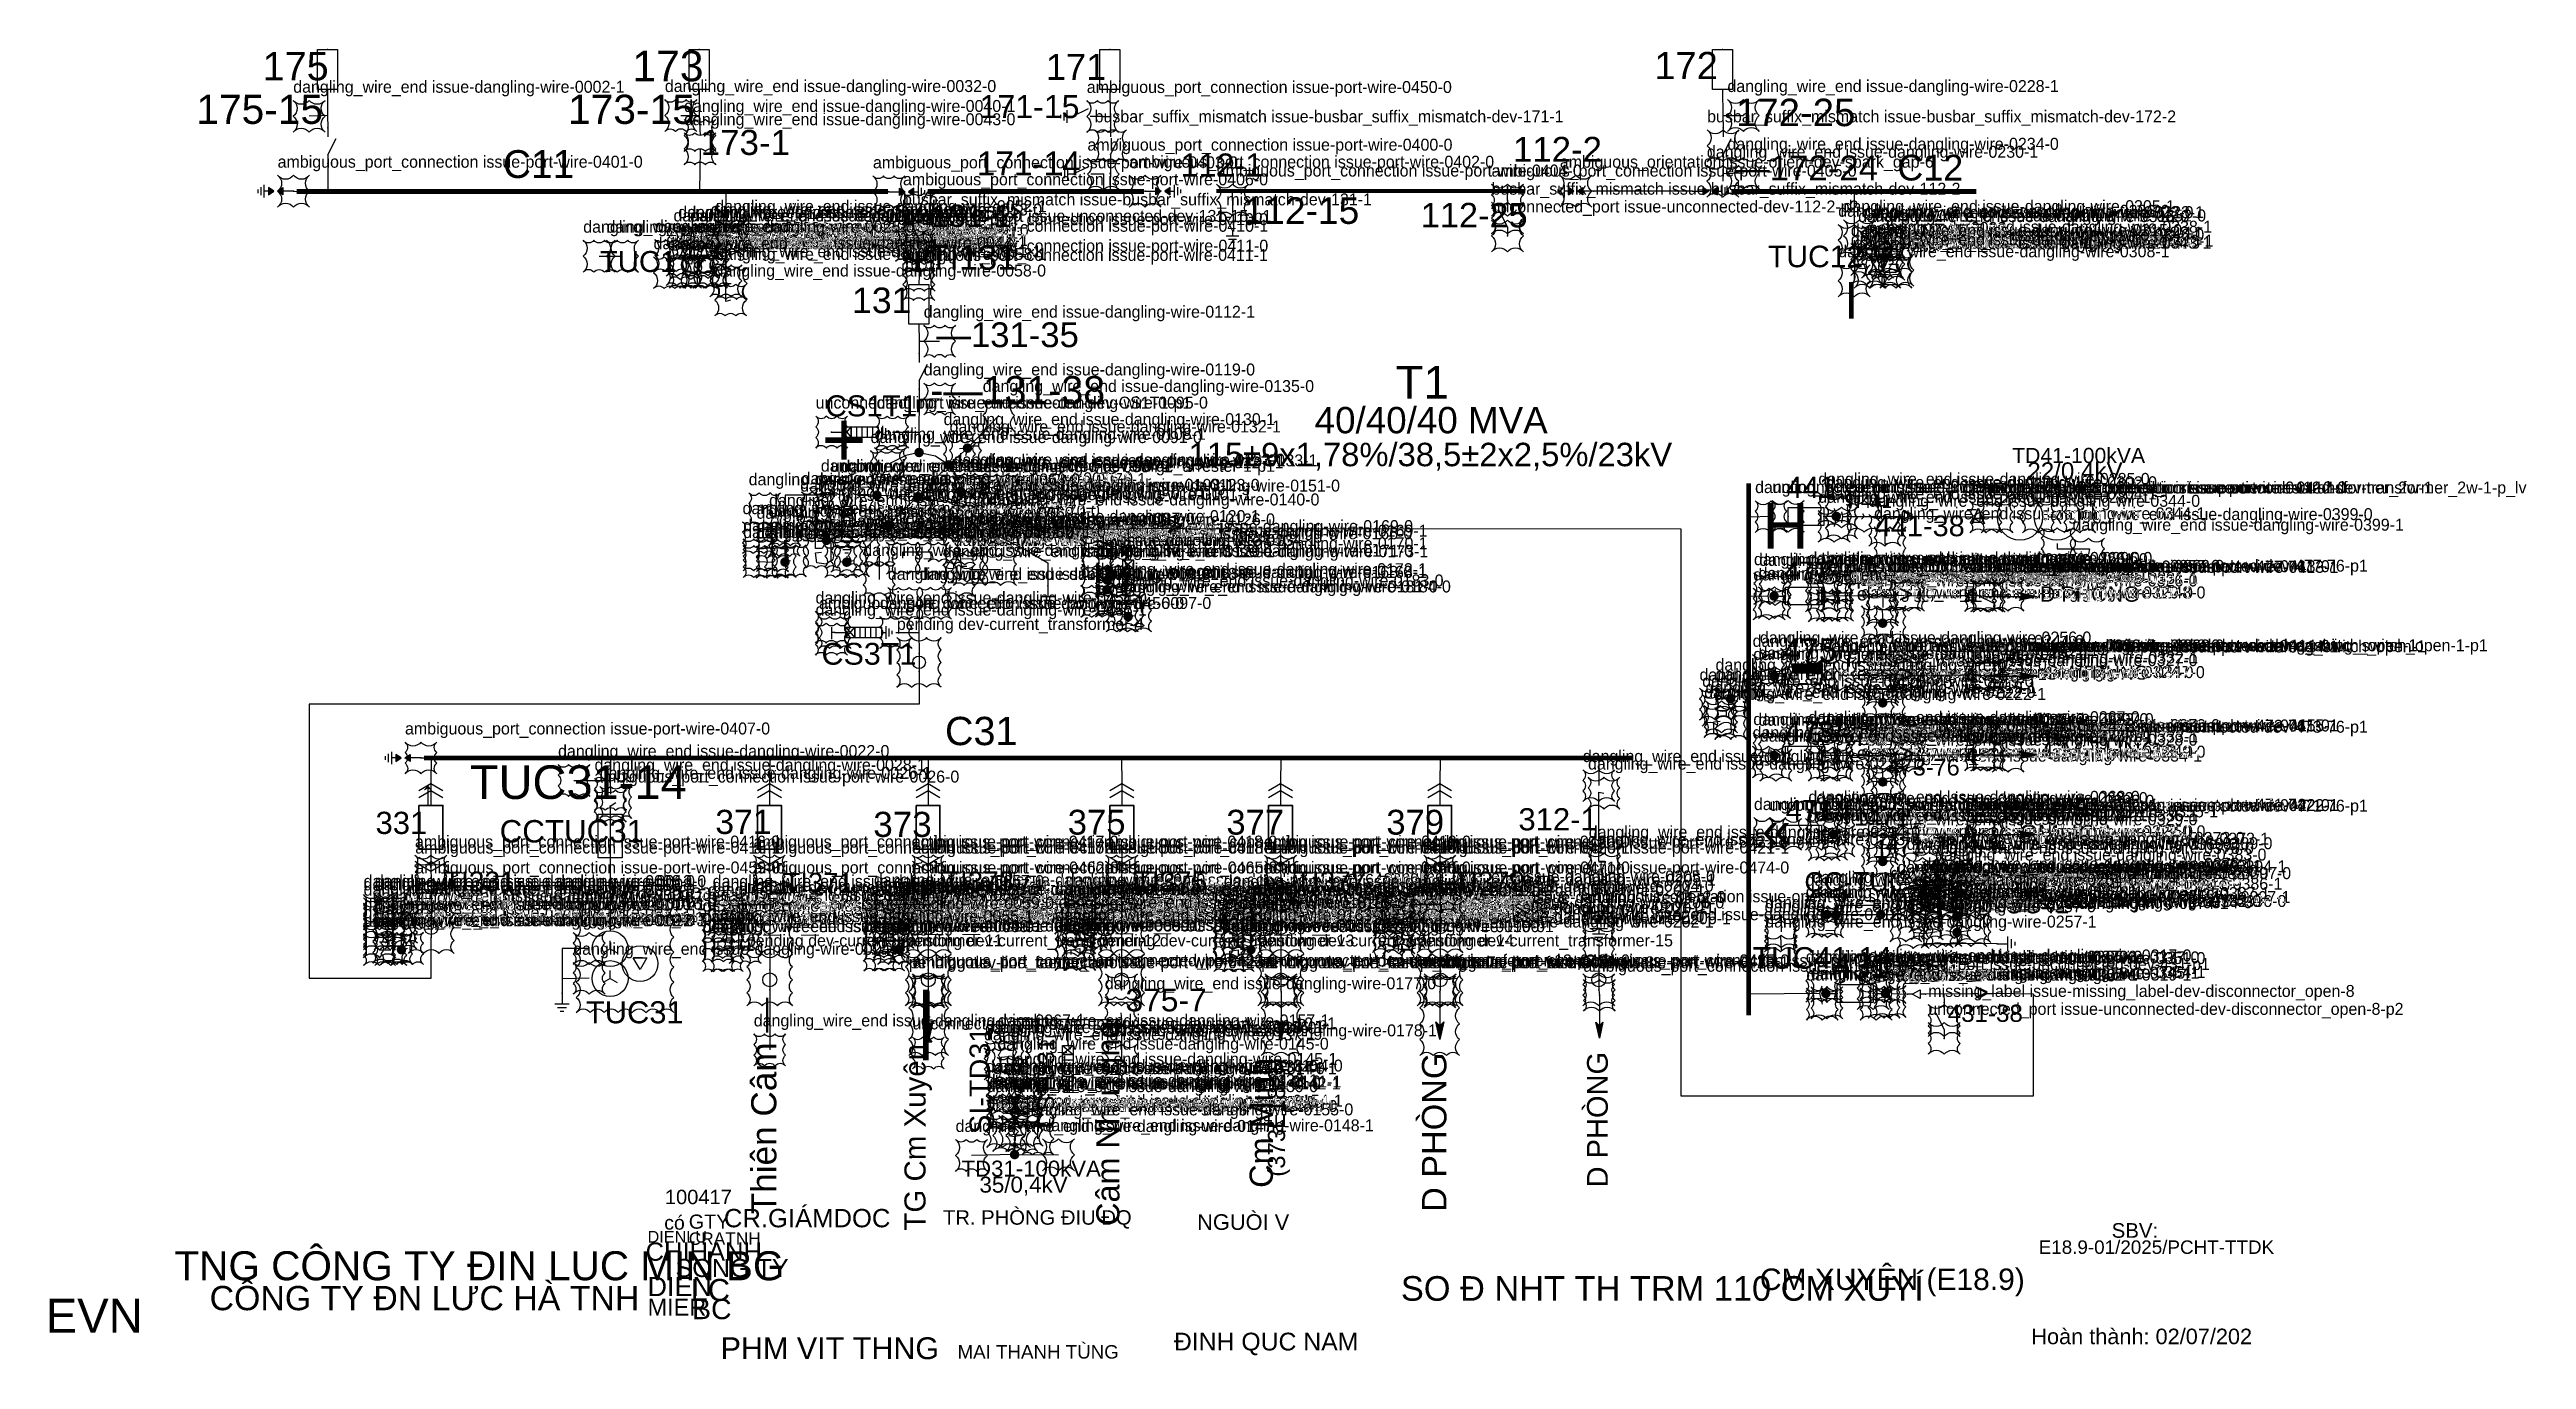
# Model space of a CAD drawing. Header units: millimetres. Extents: x -258 to 330, y 6 to 205.
# Drawn here: x 18.6 to 329.6, y 5.9 to 170.3 of the extents above; entities that cross this region are included whole.
import ezdxf

# ---------------------------------------------------------------- set-up
doc = ezdxf.new("R2010")
doc.units = ezdxf.units.MM
doc.layers.add('AI_REVIEW', color=2, linetype='Continuous')
doc.layers.add('TEXT', color=7, linetype='Continuous')
for name, color, linetype, lineweight in [('BUSBAR_110KV', 1, 'Continuous', 50), ('BUSBAR_35KV', 30, 'Continuous', 50), ('BUSBAR_OTHER', 7, 'Continuous', 50), ('GROUND', 3, 'Continuous', 25), ('HV_110KV', 1, 'Continuous', 25), ('MV_22KV', 5, 'Continuous', 25), ('MV_35KV', 30, 'Continuous', 25), ('SLD_OTHER', 7, 'Continuous', 25)]:
    doc.layers.add(name, color=color, linetype=linetype, lineweight=lineweight)
doc.layers.add('SYM_PORTS', color=8, linetype='Continuous', plot=False)
doc.styles.add('SLD_TEXT', font='arial.ttf')

msp = doc.modelspace()

# ---------------------------------------------------------------- texts
at = {"layer": 'AI_REVIEW', "char_height": 1.5, "attachment_point": 7}
for s, insert in [('dangling_wire_end issue-dangling-wire-0002-1', (49.24, 164.45)), ('dangling_wire_end issue-dangling-wire-0032-0', (95.89, 164.54)), ('ambiguous_port_connection issue-port-wire-0450-0', (148.85, 164.42)), ('dangling_wire_end issue-dangling-wire-0228-1', (229.27, 164.54)), ('dangling_wire_end issue-dangling-wire-0040-1', (98.3, 162.04)), ('dangling_wire_end issue-dangling-wire-0043-0', (98.3, 160.37)), ('busbar_suffix_mismatch issue-busbar_suffix_mismatch-dev-171-1', (149.83, 160.75)), ('busbar_suffix_mismatch issue-busbar_suffix_mismatch-dev-172-2', (226.72, 160.75)), ('ambiguous_port_connection issue-port-wire-0400-0', (148.93, 157.18)), ('dangling_wire_end issue-dangling-wire-0234-0', (229.27, 157.29)), ('ambiguous_port_connection issue-port-wire-0401-0', (47.28, 155.04)), ('ambiguous_port_connection issue-port-wire-0403-0', (122.01, 154.96)), ('ambiguous_port_connection issue-port-wire-0402-0', (154.16, 155.04)), ('ambiguous_port_connection issue-port-wire-0404-0', (165.15, 153.93)), ('ambiguous_port_connection issue-port-wire-0405-0', (199.66, 153.92)), ('ambiguous_orientation issue-orient-dev-spark_gap-6', (208.23, 155.04)), ('dangling_wire_end issue-dangling-wire-0230-1', (226.69, 156.29)), ('ambiguous_port_connection issue-port-wire-0406-0', (125.78, 152.83)), ('busbar_suffix_mismatch issue-busbar_suffix_mismatch-dev-112-2', (199.66, 151.67)), ('dangling_wire_end issue-dangling-wire-0034-0', (96.97, 148.29)), ('dangling_wire_end issue-dangling-wire-0035-0', (97.56, 148.71)), ('dangling_wire_end issue-dangling-wire-0035-1', (98.72, 148.71)), ('dangling_wire_end issue-dangling-wire-0045-0', (99.05, 148.29)), ('dangling_wire_end issue-dangling-wire-0053-0', (101.64, 149.04)), ('dangling_wire_end issue-dangling-wire-0052-1', (102.22, 149.46)), ('unconnected_port issue-unconnected-dev-131-15-p1', (124.86, 148.24)), ('ambiguous_port_connection issue-port-wire-0410-0', (125.78, 147.83)), ('busbar_suffix_mismatch issue-busbar_suffix_mismatch-dev-131-1', (125.78, 150.33)), ('unconnected_port issue-unconnected-dev-112-2-p2', (199.66, 149.42)), ('dangling_wire_end issue-dangling-wire-0306-0', (243.18, 148.88)), ('dangling_wire_end issue-dangling-wire-0305-1', (243.85, 149.46)), ('dangling_wire_end issue-dangling-wire-0316-0', (245.68, 148.21)), ('dangling_wire_end issue-dangling-wire-0323-0', (246.18, 148.71)), ('dangling_wire_end issue-dangling-wire-0323-1', (247.51, 148.71)), ('dangling_wire_end issue-dangling-wire-0352-0', (247.76, 148.29)), ('dangling_wire_end issue-dangling-wire-0025-0', (85.64, 146.88)), ('dangling_wire_end issue-dangling-wire-0025-1', (88.56, 146.88)), ('dangling_wire_end issue-dangling-wire-0031-1', (94.47, 144.81)), ('dangling_wire_end issue-dangling-wire-0031-0', (94.64, 146.96)), ('dangling_wire_end issue-dangling-wire-0033-0', (96.06, 146.38)), ('dangling_wire_end issue-dangling-wire-0033-1', (96.06, 145.21)), ('dangling_wire_end issue-dangling-wire-0039-1', (96.47, 145.96)), ('dangling_wire_end issue-dangling-wire-0037-1', (96.47, 144.88)), ('pending node-0008', (98.06, 146.72)), ('dangling_wire_end issue-dangling-wire-0038-1', (98.14, 144.88)), ('dangling_wire_end issue-dangling-wire-0044-0', (98.39, 144.88)), ('dangling_wire_end issue-dangling-wire-0036-1', (98.64, 146.13)), ('dangling_wire_end issue-dangling-wire-0044-1', (99.72, 144.88)), ('dangling_wire_end issue-dangling-wire-0046-0', (99.97, 146.46)), ('dangling_wire_end issue-dangling-wire-0048-1', (99.97, 145.21)), ('ambiguous_port_connection issue-port-wire-0410-1', (125.8, 147)), ('ambiguous_port_connection issue-port-wire-0411-0', (125.8, 144.5)), ('dangling_wire_end issue-dangling-wire-0315-0', (244.76, 146.46)), ('dangling_wire_end issue-dangling-wire-0314-1', (244.76, 145.29)), ('dangling_wire_end issue-dangling-wire-0330-1', (245.18, 144.88)), ('dangling_wire_end issue-dangling-wire-0339-1', (246.1, 146.13)), ('dangling_wire_end issue-dangling-wire-0343-0', (247.01, 144.88)), ('pending node-0092', (246.99, 146.74)), ('dangling_wire_end issue-dangling-wire-0342-1', (247.35, 146.13)), ('dangling_wire_end issue-dangling-wire-0346-0', (247.53, 145.88)), ('dangling_wire_end issue-dangling-wire-0343-1', (248.43, 144.88)), ('dangling_wire_end issue-dangling-wire-0338-1', (248.51, 146.88)), ('dangling_wire_end issue-dangling-wire-0346-1', (248.68, 145.13)), ('dangling_wire_end issue-dangling-wire-0051-1', (101.55, 143.79)), ('dangling_wire_end issue-dangling-wire-0058-0', (102.14, 141.38)), ('dangling_wire_end issue-dangling-wire-0058-1', (102.22, 143.46)), ('ambiguous_port_connection issue-port-wire-0411-1', (125.76, 143.34)), ('dangling_wire_end issue-dangling-wire-0308-1', (243.18, 143.79)), ('dangling_wire_end issue-dangling-wire-0112-1', (128.38, 136.21)), ('dangling_wire_end issue-dangling-wire-0119-0', (128.38, 128.96)), ('dangling_wire_end issue-dangling-wire-0135-0', (135.79, 126.88)), ('unconnected_port issue-unconnected-dev-CS1T1-p1', (114.82, 124.8)), ('dangling_wire_end issue-dangling-wire-0095-0', (122.46, 124.8)), ('dangling_wire_end issue-dangling-wire-0130-1', (130.88, 122.72)), ('dangling_wire_end issue-dangling-wire-0091-0', (121.71, 120.47)), ('dangling_wire_end issue-dangling-wire-0108-1', (122.21, 120.88)), ('dangling_wire_end issue-dangling-wire-0132-1', (131.63, 121.8)), ('dangling_wire_end issue-dangling-wire-0079-0', (115.47, 116.88)), ('unconnected_port issue-unconnected-dev-surge_arrester-1-p1', (116.72, 116.86)), ('dangling_wire_end issue-dangling-wire-0084-1', (118.05, 116.8)), ('dangling_wire_end issue-dangling-wire-0127-1', (131.96, 117.3)), ('dangling_wire_end issue-dangling-wire-0133-0', (132.13, 117.63)), ('dangling_wire_end issue-dangling-wire-0133-1', (136.21, 117.55)), ('dangling_wire_end issue-dangling-wire-0063-0', (106.41, 115.17)), ('dangling_wire_end issue-dangling-wire-0063-1', (106.41, 115.17)), ('dangling_wire_end issue-dangling-wire-0064-0', (106.41, 115.17)), ('dangling_wire_end issue-dangling-wire-0064-1', (106.41, 115.17)), ('dangling_wire_end issue-dangling-wire-0074-0', (112.88, 114.38)), ('dangling_wire_end issue-dangling-wire-0076-0', (113.05, 115.3)), ('dangling_wire_end issue-dangling-wire-0076-1', (114.7, 115.22)), ('dangling_wire_end issue-dangling-wire-0075-1', (114.7, 113.64)), ('dangling_wire_end issue-dangling-wire-0101-0', (124.05, 113.39)), ('dangling_wire_end issue-dangling-wire-0103-1', (125.8, 114.47)), ('dangling_wire_end issue-dangling-wire-0101-1', (127.96, 113.3)), ('dangling_wire_end issue-dangling-wire-0123-0', (128.96, 114.47)), ('dangling_wire_end issue-dangling-wire-0151-0', (139.04, 114.38)), ('dangling_wire_end issue-dangling-wire-0248-0', (232.74, 114.19)), ('unconnected_port issue-unconnected-dev-441-p2', (234.89, 114.22)), ('dangling_wire_end issue-dangling-wire-0285-0', (240.68, 115.22)), ('dangling_wire_end issue-dangling-wire-0302-0', (241.6, 114.8)), ('dangling_wire_end issue-dangling-wire-0304-1', (241.6, 113.39)), ('pending node-0079', (244.43, 114.22)), ('ambiguous_port_connection issue-port-wire-0412-1', (259.72, 114.14)), ('ambiguous_port_connection issue-port-wire-0412-0', (261.11, 114.14)), ('ambiguous_orientation issue-orient-dev-transformer_2w-1', (266.3, 114.14)), ('unconnected_port issue-unconnected-dev-transformer_2w-1-p_lv', (271.49, 114.14)), ('dangling_wire_end issue-dangling-wire-0060-0', (105.64, 111.55)), ('dangling_wire_end issue-dangling-wire-0060-1', (107.39, 110.97)), ('dangling_wire_end issue-dangling-wire-0070-0', (108.89, 111.22)), ('dangling_wire_end issue-dangling-wire-0079-1', (108.97, 112.55)), ('dangling_wire_end issue-dangling-wire-0092-1', (118.88, 109.97)), ('dangling_wire_end issue-dangling-wire-0087-0', (120.8, 110.22)), ('dangling_wire_end issue-dangling-wire-0120-1', (128.96, 110.55)), ('dangling_wire_end issue-dangling-wire-0126-0', (130.88, 110.14)), ('dangling_wire_end issue-dangling-wire-0140-0', (136.46, 112.64)), ('dangling_wire_end issue-dangling-wire-0287-1', (240.68, 112.97)), ('dangling_wire_end issue-dangling-wire-0344-0', (247.01, 112.47)), ('dangling_wire_end issue-dangling-wire-0344-1', (247.68, 110.89)), ('dangling_wire_end issue-dangling-wire-0399-0', (268.67, 110.8)), ('dangling_wire_end issue-dangling-wire-0061-0', (105.72, 109.39)), ('dangling_wire_end issue-dangling-wire-0062-0', (105.72, 108.55)), ('dangling_wire_end issue-dangling-wire-0062-1', (107.36, 108.47)), ('dangling_wire_end issue-dangling-wire-0061-1', (107.39, 109.3)), ('dangling_wire_end issue-dangling-wire-0069-0', (108.39, 108.55)), ('dangling_wire_end issue-dangling-wire-0071-0', (109.64, 108.64)), ('dangling_wire_end issue-dangling-wire-0077-1', (113.55, 109.72)), ('dangling_wire_end issue-dangling-wire-0081-0', (115.97, 108.55)), ('dangling_wire_end issue-dangling-wire-0082-0', (116.72, 109.22)), ('dangling_wire_end issue-dangling-wire-0083-0', (117.55, 108.64)), ('dangling_wire_end issue-dangling-wire-0117-1', (123.71, 108.97)), ('dangling_wire_end issue-dangling-wire-0117-0', (127.55, 108.97)), ('dangling_wire_end issue-dangling-wire-0128-1', (131.8, 107.97)), ('dangling_wire_end issue-dangling-wire-0134-0', (132.13, 107.55)), ('dangling_wire_end issue-dangling-wire-0134-1', (136.04, 107.55)), ('dangling_wire_end issue-dangling-wire-0166-0', (148.12, 108.39)), ('dangling_wire_end issue-dangling-wire-0169-0', (148.21, 109.3)), ('dangling_wire_end issue-dangling-wire-0169-1', (150.04, 108.72)), ('dangling_wire_end issue-dangling-wire-0170-1', (150.04, 107.14)), ('dangling_wire_end issue-dangling-wire-0399-1', (272.59, 109.47)), ('dangling_wire_end issue-dangling-wire-0087-1', (120.8, 106.3)), ('dangling_wire_end issue-dangling-wire-0129-1', (130.8, 106.14)), ('dangling_wire_end issue-dangling-wire-0171-0', (148.21, 106.22)), ('dangling_wire_end issue-dangling-wire-0172-1', (149.96, 103.89)), ('dangling_wire_end issue-dangling-wire-0173-1', (150.12, 106.14)), ('dangling_wire_end issue-dangling-wire-0246-0', (232.6, 105.14)), ('dangling_wire_end issue-dangling-wire-0255-0', (233.27, 105.05)), ('ambiguous_port_connection issue-port-wire-0453-0', (239.06, 104.22)), ('dangling_wire_end issue-dangling-wire-0266-0', (239.43, 105.3)), ('dangling_wire_end issue-dangling-wire-0281-0', (240.43, 105.14)), ('pending node-0073', (240.94, 104.27)), ('dangling_wire_end issue-dangling-wire-0296-0', (241.01, 105.3)), ('dangling_wire_end issue-dangling-wire-0357-0', (249.51, 104.3)), ('dangling_wire_end issue-dangling-wire-0362-0', (250.01, 104.3)), ('ambiguous_port_connection issue-port-wire-0413-0', (259.05, 104.26)), ('ambiguous_orientation issue-orient-dev-477-76', (259.84, 104.22)), ('ambiguous_port_connection issue-port-wire-0413-1', (260.13, 104.18)), ('unconnected_port issue-unconnected-dev-477-76-p1', (262.49, 104.33)), ('dangling_wire_end issue-dangling-wire-0099-0', (123.88, 103.3)), ('dangling_wire_end issue-dangling-wire-0118-0', (127.88, 103.3)), ('dangling_wire_end issue-dangling-wire-0168-0', (148.12, 103.55)), ('dangling_wire_end issue-dangling-wire-0168-1', (149.96, 103.55)), ('dangling_wire_end issue-dangling-wire-0181-0', (151.29, 101.72)), ('dangling_wire_end issue-dangling-wire-0183-0', (152.04, 102.47)), ('dangling_wire_end issue-dangling-wire-0184-0', (152.96, 101.72)), ('dangling_wire_end issue-dangling-wire-0242-1', (232.52, 103.22)), ('dangling_wire_end issue-dangling-wire-0250-1', (233.18, 103.39)), ('dangling_wire_end issue-dangling-wire-0270-1', (239.43, 102.97)), ('dangling_wire_end issue-dangling-wire-0452-1', (240.43, 103.05)), ('dangling_wire_end issue-dangling-wire-0292-1', (241.1, 103.05)), ('dangling_wire_end issue-dangling-wire-0320-0', (246.1, 100.97)), ('dangling_wire_end issue-dangling-wire-0326-0', (246.68, 102.47)), ('dangling_wire_end issue-dangling-wire-0331-1', (246.76, 102.8)), ('dangling_wire_end issue-dangling-wire-0348-0', (247.68, 100.97)), ('dangling_wire_end issue-dangling-wire-0454-0', (114.8, 100.31)), ('dangling_wire_end issue-dangling-wire-0455-1', (114.8, 98.81)), ('ambiguous_port_connection issue-port-wire-0456-0', (115.24, 99.64)), ('dangling_wire_end issue-dangling-wire-0097-0', (122.88, 99.64)), ('pending dev-current_transformer-4', (125.01, 97.01)), ('dangling_wire_end issue-dangling-wire-0244-0', (232.43, 94.89)), ('dangling_wire_end issue-dangling-wire-0256-0', (233.35, 95.31)), ('dangling_wire_end issue-dangling-wire-0233-0', (227.77, 91.89)), ('dangling_wire_end issue-dangling-wire-0241-1', (232.52, 93.22)), ('dangling_wire_end issue-dangling-wire-0252-1', (233.18, 93.39)), ('unconnected_port issue-unconnected-dev-475-p1', (239.06, 94.22)), ('dangling_wire_end issue-dangling-wire-0299-0', (241.35, 94.31)), ('dangling_wire_end issue-dangling-wire-0327-0', (246.68, 92.47)), ('dangling_wire_end issue-dangling-wire-0332-1', (246.76, 92.81)), ('dangling_wire_end issue-dangling-wire-0358-0', (249.51, 94.31)), ('dangling_wire_end issue-dangling-wire-0363-0', (250.01, 94.31)), ('ambiguous_port_connection issue-port-wire-0414-0', (259.05, 94.27)), ('missing_label issue-missing_label-dev-earthing_switch_open-1', (259.79, 94.34)), ('ambiguous_orientation issue-orient-dev-earthing_switch_open-1', (259.84, 94.22)), ('ambiguous_port_connection issue-port-wire-0414-1', (260.13, 94.18)), ('unconnected_port issue-unconnected-dev-earthing_switch_open-1-p1', (262.49, 94.34)), ('dangling_wire_end issue-dangling-wire-0232-1', (225.77, 90.64)), ('dangling_wire_end issue-dangling-wire-0219-0', (226.1, 89.87)), ('dangling_wire_end issue-dangling-wire-0222-0', (226.35, 88.48)), ('dangling_wire_end issue-dangling-wire-0219-1', (226.52, 89.06)), ('dangling_wire_end issue-dangling-wire-0222-1', (227.68, 88.23)), ('dangling_wire_end issue-dangling-wire-0231-1', (227.77, 90.72)), ('dangling_wire_end issue-dangling-wire-0324-0', (246.18, 90.97)), ('dangling_wire_end issue-dangling-wire-0347-0', (247.6, 90.97)), ('dangling_wire_end issue-dangling-wire-0245-0', (232.52, 85.06)), ('dangling_wire_end issue-dangling-wire-0267-0', (239.43, 85.31)), ('dangling_wire_end issue-dangling-wire-0283-0', (240.51, 85.06)), ('dangling_wire_end issue-dangling-wire-0297-0', (241.18, 85.06)), ('ambiguous_port_connection issue-port-wire-0407-0', (63.27, 83.89)), ('dangling_wire_end issue-dangling-wire-0243-1', (232.43, 83.39)), ('dangling_wire_end issue-dangling-wire-0254-0', (233.18, 84.98)), ('dangling_wire_end issue-dangling-wire-0253-1', (233.35, 82.98)), ('unconnected_port issue-unconnected-dev-473-p1', (239.06, 84.23)), ('dangling_wire_end issue-dangling-wire-0273-1', (239.43, 82.98)), ('dangling_wire_end issue-dangling-wire-0294-1', (240.51, 83.23)), ('pending node-0074', (240.96, 84.25)), ('dangling_wire_end issue-dangling-wire-0295-1', (241.01, 82.98)), ('dangling_wire_end issue-dangling-wire-0328-0', (246.68, 82.48)), ('dangling_wire_end issue-dangling-wire-0333-1', (246.76, 82.89)), ('dangling_wire_end issue-dangling-wire-0359-0', (249.51, 84.31)), ('dangling_wire_end issue-dangling-wire-0391-1', (250.01, 84.14)), ('ambiguous_port_connection issue-port-wire-0415-0', (259.05, 84.27)), ('ambiguous_orientation issue-orient-dev-473-76', (259.84, 84.23)), ('ambiguous_port_connection issue-port-wire-0415-1', (260.13, 84.27)), ('unconnected_port issue-unconnected-dev-473-76-p1', (262.49, 84.11)), ('dangling_wire_end issue-dangling-wire-0022-0', (82.48, 81.06)), ('dangling_wire_end issue-dangling-wire-0028-1', (87.06, 79.33)), ('dangling_wire_end issue-dangling-wire-0211-1', (211.11, 80.42)), ('dangling_wire_end issue-dangling-wire-0214-1', (211.77, 79.48)), ('dangling_wire_end issue-dangling-wire-0321-0', (246.1, 80.98)), ('dangling_wire_end issue-dangling-wire-0334-1', (247.26, 80.48)), ('dangling_wire_end issue-dangling-wire-0349-0', (247.68, 80.98)), ('ambiguous_port_connection issue-port-wire-0026-0', (87.02, 77.85)), ('dangling_wire_end issue-dangling-wire-0026-1', (87.72, 78.31)), ('dangling_wire_end issue-dangling-wire-0247-0', (232.6, 74.4)), ('unconnected_port issue-unconnected-dev-471-p2', (234.56, 74.31)), ('unconnected_port issue-unconnected-dev-471-p1', (239.06, 74.31)), ('dangling_wire_end issue-dangling-wire-0268-0', (239.43, 75.31)), ('dangling_wire_end issue-dangling-wire-0272-1', (239.43, 72.98)), ('dangling_wire_end issue-dangling-wire-0284-1', (240.35, 73.06)), ('dangling_wire_end issue-dangling-wire-0282-0', (240.43, 75.15)), ('dangling_wire_end issue-dangling-wire-0298-0', (241.26, 74.81)), ('dangling_wire_end issue-dangling-wire-0301-1', (241.26, 73.48)), ('dangling_wire_end issue-dangling-wire-0336-1', (246.76, 72.98)), ('dangling_wire_end issue-dangling-wire-0355-1', (249.26, 73.48)), ('ambiguous_port_connection issue-port-wire-0422-0', (259.05, 74.27)), ('ambiguous_orientation issue-orient-dev-471-76', (259.84, 74.31)), ('ambiguous_port_connection issue-port-wire-0422-1', (260.13, 74.27)), ('unconnected_port issue-unconnected-dev-471-76-p1', (262.49, 74.2)), ('ambiguous_port_connection issue-port-wire-0416-0', (64.52, 69.69)), ('ambiguous_port_connection issue-port-wire-0417-0', (107.01, 69.69)), ('ambiguous_port_connection issue-port-wire-0418-0', (126.92, 69.69)), ('ambiguous_port_connection issue-port-wire-0419-0', (151.25, 69.69)), ('ambiguous_port_connection issue-port-wire-0420-0', (171.16, 69.69)), ('ambiguous_port_connection issue-port-wire-0421-0', (191.15, 69.69)), ('dangling_wire_end issue-dangling-wire-0213-0', (211.77, 69.98)), ('dangling_wire_end issue-dangling-wire-0214-0', (211.86, 70.9)), ('dangling_wire_end issue-dangling-wire-0322-0', (246.1, 70.98)), ('dangling_wire_end issue-dangling-wire-0329-0', (246.68, 72.48)), ('dangling_wire_end issue-dangling-wire-0350-0', (247.68, 70.98)), ('dangling_wire_end issue-dangling-wire-0373-0', (252.59, 70.15)), ('dangling_wire_end issue-dangling-wire-0373-1', (255.68, 70.06)), ('dangling_wire_end issue-dangling-wire-0389-0', (256.09, 69.48)), ('ambiguous_port_connection issue-port-wire-0416-1', (64.56, 68.94)), ('ambiguous_port_connection issue-port-wire-0459-0', (64.56, 66.44)), ('ambiguous_port_connection issue-port-wire-0417-1', (107.05, 68.94)), ('ambiguous_port_connection issue-port-wire-0462-0', (107.05, 66.44)), ('ambiguous_port_connection issue-port-wire-0418-1', (126.96, 68.94)), ('ambiguous_port_connection issue-port-wire-0465-0', (126.96, 66.44)), ('ambiguous_port_connection issue-port-wire-0419-1', (151.21, 68.94)), ('ambiguous_port_connection issue-port-wire-0468-0', (151.21, 66.44)), ('ambiguous_port_connection issue-port-wire-0420-1', (171.2, 68.94)), ('ambiguous_port_connection issue-port-wire-0471-0', (171.2, 66.44)), ('ambiguous_port_connection issue-port-wire-0421-1', (191.2, 68.94)), ('ambiguous_port_connection issue-port-wire-0474-0', (191.2, 66.44)), ('dangling_wire_end issue-dangling-wire-0365-1', (250.6, 66.48)), ('dangling_wire_end issue-dangling-wire-0368-0', (251.76, 69.4)), ('dangling_wire_end issue-dangling-wire-0366-1', (253.51, 66.48)), ('dangling_wire_end issue-dangling-wire-0375-0', (253.76, 68.9)), ('dangling_wire_end issue-dangling-wire-0376-1', (253.76, 66.9)), ('dangling_wire_end issue-dangling-wire-0393-1', (254.76, 66.65)), ('dangling_wire_end issue-dangling-wire-0383-0', (255.34, 68.06)), ('dangling_wire_end issue-dangling-wire-0394-1', (257.84, 66.57)), ('dangling_wire_end issue-dangling-wire-0008-0', (58.07, 64.73)), ('dangling_wire_end issue-dangling-wire-0013-1', (58.07, 64.32)), ('dangling_wire_end issue-dangling-wire-0009-0', (58.07, 63.65)), ('dangling_wire_end issue-dangling-wire-0013-0', (59.48, 64.73)), ('dangling_wire_end issue-dangling-wire-0008-1', (59.48, 64.32)), ('pending dev-current_transformer-7', (63.69, 63.86)), ('dangling_wire_end issue-dangling-wire-0050-0', (101.3, 63.65)), ('dangling_wire_end issue-dangling-wire-0057-0', (101.89, 64.73)), ('dangling_wire_end issue-dangling-wire-0057-1', (101.89, 64.23)), ('pending dev-current_transformer-5', (106.18, 63.94)), ('dangling_wire_end issue-dangling-wire-0090-0', (121.55, 63.73)), ('dangling_wire_end issue-dangling-wire-0094-0', (122.13, 64.9)), ('dangling_wire_end issue-dangling-wire-0094-1', (122.21, 64.32)), ('pending dev-current_transformer-8', (126.09, 63.86)), ('dangling_wire_end issue-dangling-wire-0160-0', (144.82, 63.79)), ('dangling_wire_end issue-dangling-wire-0160-1', (146.12, 63.65)), ('dangling_wire_end issue-dangling-wire-0164-0', (146.21, 64.9)), ('dangling_wire_end issue-dangling-wire-0164-1', (146.21, 64.4)), ('pending dev-current_transformer-9', (150.33, 63.86)), ('dangling_wire_end issue-dangling-wire-0191-0', (165.7, 63.57)), ('dangling_wire_end issue-dangling-wire-0194-0', (166.04, 64.73)), ('dangling_wire_end issue-dangling-wire-0194-1', (166.12, 64.23)), ('pending dev-current_transformer-10', (170.33, 63.86)), ('dangling_wire_end issue-dangling-wire-0204-1', (184.86, 63.57)), ('dangling_wire_end issue-dangling-wire-0204-0', (185.95, 64.15)), ('dangling_wire_end issue-dangling-wire-0205-0', (186.11, 65.32)), ('dangling_wire_end issue-dangling-wire-0205-1', (186.2, 64.9)), ('pending dev-current_transformer-6', (190.32, 63.94)), ('dangling_wire_end issue-dangling-wire-0264-0', (239.1, 64.9)), ('dangling_wire_end issue-dangling-wire-0263-1', (239.1, 63.4)), ('dangling_wire_end issue-dangling-wire-0278-1', (239.85, 63.32)), ('dangling_wire_end issue-dangling-wire-0280-0', (239.93, 65.23)), ('dangling_wire_end issue-dangling-wire-0361-0', (249.76, 65.73)), ('dangling_wire_end issue-dangling-wire-0364-0', (250.76, 64.23)), ('dangling_wire_end issue-dangling-wire-0367-1', (252.01, 66.07)), ('pending node-0099', (252.03, 63.96)), ('dangling_wire_end issue-dangling-wire-0371-0', (252.18, 64.9)), ('dangling_wire_end issue-dangling-wire-0372-0', (252.34, 65.82)), ('dangling_wire_end issue-dangling-wire-0378-0', (254.2, 66.01)), ('dangling_wire_end issue-dangling-wire-0384-0', (255.59, 65.73)), ('dangling_wire_end issue-dangling-wire-0386-1', (257.34, 64.4)), ('dangling_wire_end issue-dangling-wire-0397-0', (258.43, 65.73)), ('dangling_wire_end issue-dangling-wire-0010-0', (58.07, 61.82)), ('dangling_wire_end issue-dangling-wire-0011-0', (58.07, 60.82)), ('dangling_wire_end issue-dangling-wire-0009-1', (59.23, 62.9)), ('dangling_wire_end issue-dangling-wire-0010-1', (59.4, 61.82)), ('dangling_wire_end issue-dangling-wire-0016-0', (60.73, 61.9)), ('dangling_wire_end issue-dangling-wire-0457-0', (60.82, 62.65)), ('pending dev-TUC31', (84.77, 63.19)), ('dangling_wire_end issue-dangling-wire-0055-1', (100.55, 60.32)), ('dangling_wire_end issue-dangling-wire-0050-1', (100.64, 62.98)), ('dangling_wire_end issue-dangling-wire-0054-1', (100.64, 61.65)), ('dangling_wire_end issue-dangling-wire-0054-0', (101.8, 61.73)), ('dangling_wire_end issue-dangling-wire-0055-0', (101.8, 60.73)), ('dangling_wire_end issue-dangling-wire-0059-0', (103.14, 61.98)), ('dangling_wire_end issue-dangling-wire-0460-0', (103.3, 62.73)), ('dangling_wire_end issue-dangling-wire-0093-1', (120.8, 60.4)), ('dangling_wire_end issue-dangling-wire-0090-1', (120.88, 63.07)), ('dangling_wire_end issue-dangling-wire-0088-0', (120.88, 61.23)), ('dangling_wire_end issue-dangling-wire-0088-1', (121.96, 61.23)), ('dangling_wire_end issue-dangling-wire-0093-0', (122.05, 60.82)), ('dangling_wire_end issue-dangling-wire-0098-0', (123.13, 61.98)), ('dangling_wire_end issue-dangling-wire-0463-0', (123.3, 62.73)), ('dangling_wire_end issue-dangling-wire-0163-1', (144.88, 60.48)), ('dangling_wire_end issue-dangling-wire-0162-0', (145.29, 62.07)), ('dangling_wire_end issue-dangling-wire-0163-0', (145.71, 60.98)), ('dangling_wire_end issue-dangling-wire-0162-1', (145.96, 61.32)), ('dangling_wire_end issue-dangling-wire-0165-0', (147.37, 61.98)), ('dangling_wire_end issue-dangling-wire-0466-0', (147.54, 62.73)), ('dangling_wire_end issue-dangling-wire-0192-1', (164.7, 60.23)), ('dangling_wire_end issue-dangling-wire-0189-0', (164.73, 61.87)), ('dangling_wire_end issue-dangling-wire-0191-1', (164.79, 62.98)), ('dangling_wire_end issue-dangling-wire-0192-0', (165.7, 60.82)), ('dangling_wire_end issue-dangling-wire-0189-1', (165.79, 61.82)), ('dangling_wire_end issue-dangling-wire-0196-0', (167.37, 61.98)), ('dangling_wire_end issue-dangling-wire-0469-0', (167.54, 62.73)), ('dangling_wire_end issue-dangling-wire-0201-0', (184.72, 61.46)), ('dangling_wire_end issue-dangling-wire-0202-0', (184.78, 60.32)), ('dangling_wire_end issue-dangling-wire-0203-0', (185.41, 62.03)), ('dangling_wire_end issue-dangling-wire-0203-1', (185.41, 62.03)), ('dangling_wire_end issue-dangling-wire-0201-1', (186.03, 61.32)), ('dangling_wire_end issue-dangling-wire-0206-0', (187.28, 62.07)), ('dangling_wire_end issue-dangling-wire-0472-0', (187.45, 62.73)), ('ambiguous_orientation issue-orient-dev-shunt_capacitor-1', (211.11, 62.82)), ('dangling_wire_end issue-dangling-wire-0212-0', (211.11, 60.57)), ('dangling_wire_end issue-dangling-wire-0257-0', (233.93, 61.57)), ('dangling_wire_end issue-dangling-wire-0259-1', (234.02, 62.07)), ('dangling_wire_end issue-dangling-wire-0356-1', (249.68, 62.82)), ('dangling_wire_end issue-dangling-wire-0374-1', (250.6, 61.98)), ('dangling_wire_end issue-dangling-wire-0370-1', (252.34, 63.07)), ('dangling_wire_end issue-dangling-wire-0374-0', (253.59, 62.07)), ('dangling_wire_end issue-dangling-wire-0382-0', (254.68, 62.23)), ('dangling_wire_end issue-dangling-wire-0387-1', (255.76, 63.23)), ('dangling_wire_end issue-dangling-wire-0396-0', (257.84, 62.23)), ('dangling_wire_end issue-dangling-wire-0397-1', (258.34, 62.73)), ('dangling_wire_end issue-dangling-wire-0012-0', (58.07, 59.82)), ('dangling_wire_end issue-dangling-wire-0011-1', (59.23, 60.15)), ('dangling_wire_end issue-dangling-wire-0012-1', (59.48, 59.82)), ('dangling_wire_end issue-dangling-wire-0014-0', (60.23, 59.98)), ('dangling_wire_end issue-dangling-wire-0017-0', (61.57, 59.98)), ('dangling_wire_end issue-dangling-wire-0023-0', (84.39, 59.98)), ('dangling_wire_end issue-dangling-wire-0049-0', (100.64, 59.07)), ('dangling_wire_end issue-dangling-wire-0049-1', (101.72, 59.07)), ('dangling_wire_end issue-dangling-wire-0059-1', (103.97, 60.07)), ('pending dev-current_transformer-11', (106.18, 57.28)), ('dangling_wire_end issue-dangling-wire-0089-0', (120.88, 59.15)), ('dangling_wire_end issue-dangling-wire-0089-1', (121.96, 59.15)), ('dangling_wire_end issue-dangling-wire-0096-0', (122.63, 59.98)), ('dangling_wire_end issue-dangling-wire-0100-0', (123.96, 60.07)), ('pending dev-current_transformer-12', (126.09, 57.28)), ('dangling_wire_end issue-dangling-wire-0161-0', (144.88, 59.23)), ('dangling_wire_end issue-dangling-wire-0161-1', (145.96, 59.23)), ('dangling_wire_end issue-dangling-wire-0165-1', (148.21, 60.07)), ('pending dev-current_transformer-13', (150.33, 57.28)), ('dangling_wire_end issue-dangling-wire-0190-0', (164.79, 59.07)), ('dangling_wire_end issue-dangling-wire-0190-1', (165.87, 59.07)), ('dangling_wire_end issue-dangling-wire-0195-0', (166.87, 59.98)), ('dangling_wire_end issue-dangling-wire-0198-0', (168.2, 60.07)), ('pending dev-current_transformer-14', (170.33, 57.28)), ('dangling_wire_end issue-dangling-wire-0202-1', (185.95, 59.65)), ('dangling_wire_end issue-dangling-wire-0206-1', (188.11, 60.07)), ('pending dev-current_transformer-15', (190.32, 57.28)), ('dangling_wire_end issue-dangling-wire-0257-1', (234.02, 59.65)), ('dangling_wire_end issue-dangling-wire-0024-0', (84.39, 56.23)), ('pending dev-line_feeder_arrow-6', (126.51, 54.53)), ('ambiguous_port_connection issue-port-wire-0423-0', (126.96, 54.78)), ('ambiguous_port_connection issue-port-wire-0423-1', (127.01, 54.53)), ('unconnected_port issue-unconnected-dev-current_transformer-13-p2', (151.21, 54.78)), ('pending dev-line_feeder_arrow-7', (170.74, 54.53)), ('ambiguous_port_connection issue-port-wire-0424-0', (171.2, 54.78)), ('ambiguous_port_connection issue-port-wire-0424-1', (171.24, 54.53)), ('pending dev-line_feeder_arrow-8', (190.65, 54.53)), ('ambiguous_port_connection issue-port-wire-0425-1', (191.15, 54.53)), ('ambiguous_port_connection issue-port-wire-0425-0', (191.2, 54.78)), ('ambiguous_port_connection issue-port-wire-0426-0', (211.11, 54.78)), ('ambiguous_port_connection issue-port-wire-0426-1', (211.19, 54.1)), ('dangling_wire_end issue-dangling-wire-0265-0', (239.1, 55.24)), ('dangling_wire_end issue-dangling-wire-0279-0', (239.76, 55.24)), ('unconnected_port issue-unconnected-dev-431-p1', (245.56, 54.32)), ('dangling_wire_end issue-dangling-wire-0317-0', (245.93, 55.4)), ('dangling_wire_end issue-dangling-wire-0337-0', (246.93, 55.15)), ('dangling_wire_end issue-dangling-wire-0351-0', (247.68, 55.07)), ('dangling_wire_end issue-dangling-wire-0177-0', (151.12, 51.9)), ('dangling_wire_end issue-dangling-wire-0262-1', (239.18, 52.99)), ('dangling_wire_end issue-dangling-wire-0276-1', (239.76, 53.15)), ('dangling_wire_end issue-dangling-wire-0319-1', (245.93, 52.99)), ('dangling_wire_end issue-dangling-wire-0345-1', (246.93, 53.24)), ('dangling_wire_end issue-dangling-wire-0354-1', (247.68, 53.32)), ('missing_label issue-missing_label-dev-disconnector_open-8', (254.48, 50.94)), ('unconnected_port issue-unconnected-dev-disconnector_open-8-p2', (254.48, 48.69)), ('dangling_wire_end issue-dangling-wire-0067-1', (107.05, 47.24)), ('unconnected_port issue-unconnected-dev-spark_gap-10-p1', (126.96, 46.86)), ('dangling_wire_end issue-dangling-wire-0137-1', (135.96, 45.49)), ('dangling_wire_end issue-dangling-wire-0136-0', (136.09, 46.31)), ('dangling_wire_end issue-dangling-wire-0137-0', (136.09, 46.31)), ('dangling_wire_end issue-dangling-wire-0136-1', (136.96, 46.4)), ('dangling_wire_end issue-dangling-wire-0157-1', (137.71, 47.24)), ('dangling_wire_end issue-dangling-wire-0178-1', (151.21, 45.99)), ('dangling_wire_end issue-dangling-wire-0145-0', (137.63, 44.32)), ('dangling_wire_end issue-dangling-wire-0145-1', (138.71, 42.41)), ('dangling_wire_end issue-dangling-wire-0154-0', (139.38, 41.57)), ('dangling_wire_end issue-dangling-wire-0138-0', (136.21, 41.49)), ('dangling_wire_end issue-dangling-wire-0138-1', (136.29, 39.74)), ('dangling_wire_end issue-dangling-wire-0139-0', (136.29, 38.99)), ('dangling_wire_end issue-dangling-wire-0141-0', (136.63, 39.57)), ('dangling_wire_end issue-dangling-wire-0142-0', (136.63, 39.32)), ('dangling_wire_end issue-dangling-wire-0144-0', (137.13, 41.24)), ('dangling_wire_end issue-dangling-wire-0144-1', (138.63, 41.24)), ('dangling_wire_end issue-dangling-wire-0142-1', (139.13, 39.32)), ('dangling_wire_end issue-dangling-wire-0141-1', (139.21, 39.57)), ('dangling_wire_end issue-dangling-wire-0139-1', (136.29, 36.99)), ('dangling_wire_end issue-dangling-wire-0143-0', (137.04, 36.49)), ('dangling_wire_end issue-dangling-wire-0155-1', (137.79, 36.99)), ('dangling_wire_end issue-dangling-wire-0149-0', (138.71, 36.49)), ('dangling_wire_end issue-dangling-wire-0154-1', (139.38, 37.16)), ('dangling_wire_end issue-dangling-wire-0155-0', (140.71, 36.07)), ('dangling_wire_end issue-dangling-wire-0147-1', (132.38, 33.99)), ('dangling_wire_end issue-dangling-wire-0148-1', (143.29, 34.07))]:
    msp.add_mtext(s, dxfattribs=dict(at, insert=insert))
at = {"layer": 'TEXT', "attachment_point": 7, "style": 'SLD_TEXT'}
for s, insert, char_height in [('175-15', (37.07, 160.94), 3.661), ('173-15', (83.73, 160.94), 3.661), ('172-25', (230.35, 160.66), 3.443), ('173-1', (100.39, 157.05), 3.137), ('C11', (75.56, 154.15), 3.495), ('112-1', (160.62, 154.38), 2.899), ('—172-24', (230.18, 153.89), 3.134), ('C12', (250.6, 153.84), 3.228), ('112-25', (190.78, 147.95), 3.082), ('φ', (125.88, 142.52), 3.73), ('TUC1', (87.73, 142.36), 2.634), ('TUC12', (234.35, 142.96), 2.707), ('I', (243.93, 136.56), 4.57), ('—131-35', (129.96, 132.92), 3.114), ('T1', (187.61, 126.51), 4.106), ('-—131-38', (129.21, 125.75), 3.533), ('40/40/40 MVA', (177.45, 122.1), 3.3054), ('+', (115.55, 117.94), 6.93), ('115±9x1,78%/38,5±2x2,5%/23kV', (161.62, 117.47), 2.9418), ('TD41-100kVA', (265.01, 118.39), 1.9022), ('22/0,4kV', (266.92, 115.93), 2.168), ('H', (233.68, 107.67), 5.72), ('TI441', (243.93, 112.79), 1.673), ('>', (251.18, 111.08), 1.77), ('A', (259.85, 110.78), 1.93), ('>', (158.87, 109.37), 2.53), ('441-38', (247.76, 109.19), 2.598), ('TI477', (243.68, 102.65), 1.986), ('>', (250.76, 100.87), 2.23), ('4', (259.01, 100.62), 2.1), ('D PHÒNG', (268.51, 100.98), 1.919), ('e', (245.51, 101.14), 1.69), ('-', (236.68, 88.26), 11.33), ('TI475', (243.68, 92.82), 1.987), ('e', (245.51, 91.14), 1.69), ('_475-76', (249.22, 89.68), 1.622), ('>', (250.76, 90.79), 2.33), ('4', (259.18, 90.85), 1.54), ('CM TRUNG', (269.09, 91.2), 1.741), ('C31', (131.05, 82.95), 3.551), ('TI473', (243.51, 82.87), 2.262), ('e', (245.51, 81.14), 1.69), ('>', (250.76, 80.75), 2.48), ('4', (259.01, 80.55), 2.18), ('CM THNG', (268.92, 81.18), 2.261), ('↑', (65.15, 75.54), 2.85), ('TUC31-14', (71.4, 76.18), 4.226), ('312-1', (203.03, 72.26), 2.787), ('T1471', (243.26, 72.91), 2.229), ('«', (233.6, 70.12), 4.64), ('A', (258.6, 70.74), 2.24), ('CMHÒA', (265.84, 70.64), 2.332), ('1', (247.68, 68.82), 2.32), ('CC-TUC41', (238.93, 64.58), 2.441), ('TUC41', (262.18, 61.85), 2.262), ('TUC41-14', (232.43, 54.89), 2.714), ('T1431', (250.1, 53.36), 2.112), ('|', (127.46, 43.43), 6.53), ('375-7', (153.71, 49.54), 2.851), ('431-38', (256.93, 48.23), 2.166), ('>', (260.26, 50.93), 2.17), ('TD31-100kVA', (133.13, 28.82), 1.9932), ('35/0,4kV', (135.38, 26.45), 2.008), ('100417', (95.89, 25.35), 1.804), ('CR.GIÁMDOC', (103.3, 22.44), 2.302), ('TR. PHÒNG ĐIU ĐQ', (130.8, 22.3), 1.8167), ('DIENLU', (93.72, 20.54), 1.455), ('có', (95.81, 22.15), 1.748), ('CRATNH', (98.89, 20.25), 1.552), ('GTY', (98.89, 22.27), 1.776), ('NGUÒI V', (162.7, 22.12), 1.961), ('SBV:', (277.5, 21.13), 1.836), ('TNG CÔNG TY ĐIN LUC MIN BG', (34.32, 15.77), 3.641), ('CHIHANH', (93.47, 18.24), 2.295), ('E18.9-01/2025/PCHT-TTDK', (268.34, 19.11), 1.692), ('CÔNG TY ĐN LƯC HÀ TNH', (38.74, 12.02), 3.044), ('DIEN', (93.72, 13.83), 2.415), ('SONG TY', (97.22, 16.2), 2.26), ('LC', (99.14, 13.19), 2.76), ('SO Đ NHT TH TRM 110 CM XUYÍ', (188.28, 13.21), 3.0865), ('CM XUYÊN (E18.9)', (233.35, 13.79), 2.6938), ('EVN', (18.16, 9.25), 4.246), ('MIER', (93.72, 11.39), 2.108), ('BC', (99.31, 10.9), 2.551), ('Hoàn thành: 02/07/202', (267.42, 7.77), 1.9493), ('PHM VIT THNG', (102.89, 5.88), 2.739), ('MAI THANH TÙNG', (132.63, 5.97), 1.6824), ('ĐINH QUC NAM', (159.79, 6.4), 2.2265)]:
    msp.add_mtext(s, dxfattribs=dict(at, insert=insert, char_height=char_height))
at = {"layer": 'TEXT', "attachment_point": 7, "rotation": 90, "style": 'SLD_TEXT'}
for s, insert, char_height in [('Thiên Câm —', (109.93, 24.11), 3.158), ('SI-TD31', (136.76, 34.19), 2.59), ('Câm Nhưrgng', (153.83, 22.65), 2.9101), ('TG Cm Xuyên', (129.41, 22.06), 2.6479), ('D PHÒNG', (194.04, 24.41), 3.067), ('D PHÒNG', (214.29, 27.48), 2.609), ('Cm Minh', (172.25, 27.42), 2.92), ('(373E18.3)', (174.38, 28.82), 2.148)]:
    msp.add_mtext(s, dxfattribs=dict(at, insert=insert, char_height=char_height))

# ---------------------------------------------------------------- blocks, each defined once
blk = doc.blocks.new('SYM_CIRCUIT_BREAKER')
at = {"lineweight": 25}
blk.add_lwpolyline([(-1.25, 2.5), (1.25, 2.5), (1.25, -2.5), (-1.25, -2.5)], close=True, dxfattribs=at)
at = {"layer": 'SYM_PORTS'}
for p in [(0, 2.5), (0, -2.5)]:
    blk.add_point(p, dxfattribs=at)
blk.add_attdef('DEVICE_CODE', (2.25, -0.5), '', height=2)
at = {"flags": 1}
blk.add_attdef('RATING', (2.25, -3.5), '', height=2, dxfattribs=at)
blk = doc.blocks.new('SYM_EARTHING_SWITCH_OPEN')
at = {"lineweight": 25}
for points in [[(0, -1.25), (-1.125, 1)], [(0, 3), (0, 1.25)], [(-0.875, -2), (0.875, -2)], [(-0.5625, -2.4375), (0.5625, -2.4375)], [(-0.25, -2.875), (0.25, -2.875)], [(0, -1.25), (0, -2)]]:
    blk.add_lwpolyline(points, dxfattribs=at)
at = {"layer": 'SYM_PORTS'}
blk.add_point((0, 3), dxfattribs=at)
blk.add_attdef('DEVICE_CODE', (1.875, 0), '', height=2)
blk = doc.blocks.new('SYM_SPARK_GAP')
for points in [[(0, 0.25), (-0.5, 1), (0.5, 1)], [(0, -0.25), (-0.5, -1), (0.5, -1)]]:
    blk.add_hatch(color=7).paths.add_polyline_path(points)
at = {"lineweight": 25}
for points in [[(0, 0.25), (-0.5, 1), (0.5, 1)], [(0, -0.25), (-0.5, -1), (0.5, -1)]]:
    blk.add_lwpolyline(points, close=True, dxfattribs=at)
for points in [[(0, 2.5), (0, 1)], [(-0.875, -1.625), (0.875, -1.625)], [(-0.5625, -2.0625), (0.5625, -2.0625)], [(-0.25, -2.5), (0.25, -2.5)], [(0, -1), (0, -1.625)]]:
    blk.add_lwpolyline(points, dxfattribs=at)
at = {"layer": 'SYM_PORTS'}
blk.add_point((0, 2.5), dxfattribs=at)
blk.add_attdef('DEVICE_CODE', (1.875, -0.5), '', height=2)
blk = doc.blocks.new('SYM_DISCONNECTOR_OPEN')
at = {"lineweight": 25}
for points in [[(0, -1.25), (-1.125, 1)], [(0, 2.5), (0, 1.25)], [(0, -1.25), (0, -2.5)]]:
    blk.add_lwpolyline(points, dxfattribs=at)
at = {"layer": 'SYM_PORTS'}
for p in [(0, 2.5), (0, -2.5)]:
    blk.add_point(p, dxfattribs=at)
blk.add_attdef('DEVICE_CODE', (1, -0.5), '', height=2)
blk = doc.blocks.new('SYM_CURRENT_TRANSFORMER')
at = {"lineweight": 25}
blk.add_lwpolyline([(0, 1.25), (0, -1.25)], dxfattribs=at)
blk.add_circle((0, 0), 0.875, dxfattribs=at)
at = {"layer": 'SYM_PORTS'}
for p in [(0, 1.25), (0, -1.25)]:
    blk.add_point(p, dxfattribs=at)
blk.add_attdef('DEVICE_CODE', (1.875, -1.75), '', height=2)
at = {"flags": 1}
blk.add_attdef('RATIO', (1.875, -4.75), '', height=2, dxfattribs=at)
blk = doc.blocks.new('SYM_SURGE_ARRESTER')
at = {"lineweight": 25}
for points in [[(0, 4), (0, 2.5)], [(-0.75, 2.5), (0.75, 1.25)], [(0.75, 2.5), (-0.75, 1.25)], [(-0.75, 0.5), (0.75, 0.5)], [(-0.875, -3.125), (0.875, -3.125)], [(-0.75, -0.25), (0.75, -0.25)], [(-0.75, -1), (0.75, -1)], [(-0.75, -1.75), (0.75, -1.75)], [(0, -2.5), (0, -3.125)], [(-0.5625, -3.5625), (0.5625, -3.5625)], [(-0.25, -4), (0.25, -4)]]:
    blk.add_lwpolyline(points, dxfattribs=at)
for points in [[(-0.75, 2.5), (0.75, 2.5), (0.75, 1.25), (-0.75, 1.25)], [(-0.75, 1.25), (0.75, 1.25), (0.75, -2.5), (-0.75, -2.5)]]:
    blk.add_lwpolyline(points, close=True, dxfattribs=at)
at = {"layer": 'SYM_PORTS'}
blk.add_point((0, 4), dxfattribs=at)
blk.add_attdef('DEVICE_CODE', (1.875, 1), '', height=2)
blk = doc.blocks.new('SYM_TRANSFORMER_2W')
at = {"lineweight": 25}
for points in [[(0, 2.3125), (0, 3.3125)], [(0, 2.3125), (-0.8625, 1.8125)], [(0, 2.3125), (0.8625, 1.8125)], [(0, -2.3125), (-0.8625, -2.8125)], [(0, -2.3125), (0, -1.3125)], [(0, -2.3125), (0.8625, -2.8125)]]:
    blk.add_lwpolyline(points, dxfattribs=at)
for centre in [(0, 2.3125), (0, -2.3125)]:
    blk.add_circle(centre, 2.875, dxfattribs=at)
at = {"layer": 'SYM_PORTS'}
for p in [(0, 5.1875), (0, -5.1875)]:
    blk.add_point(p, dxfattribs=at)
blk.add_attdef('DEVICE_CODE', (3.875, 2.1875), '', height=2)
at = {"flags": 1}
for tag, p in [('POWER', (3.875, -0.8125)), ('VOLTAGE_RATIO', (3.875, -3.8125))]:
    blk.add_attdef(tag, p, '', height=2, dxfattribs=at)
blk = doc.blocks.new('SYM_CABLE_TERMINATION')
at = {"lineweight": 25}
blk.add_lwpolyline([(-0.625, 0.5), (0.625, 0.5), (0, -0.625)], close=True, dxfattribs=at)
for points in [[(0, 1.25), (0, 0.5)], [(0, -0.625), (0, -1.25)]]:
    blk.add_lwpolyline(points, dxfattribs=at)
at = {"layer": 'SYM_PORTS'}
for p in [(0, 1.25), (0, -1.25)]:
    blk.add_point(p, dxfattribs=at)
blk = doc.blocks.new('SYM_COUPLING_CAPACITOR')
at = {"lineweight": 25}
for points in [[(-0.75, 0.25), (0.75, 0.25)], [(0, 1.25), (0, 0.25)], [(-0.75, -0.25), (0.75, -0.25)], [(0, -0.25), (0, -1.25)]]:
    blk.add_lwpolyline(points, dxfattribs=at)
at = {"layer": 'SYM_PORTS'}
for p in [(0, 1.25), (0, -1.25)]:
    blk.add_point(p, dxfattribs=at)
blk.add_attdef('DEVICE_CODE', (1.75, -1.75), '', height=2)
blk = doc.blocks.new('SYM_GROUND_SYMBOL')
at = {"lineweight": 25}
for points in [[(0, 1.25), (0, -0.25)], [(-1, -0.25), (1, -0.25)], [(-0.625, -0.75), (0.625, -0.75)], [(-0.25, -1.25), (0.25, -1.25)]]:
    blk.add_lwpolyline(points, dxfattribs=at)
at = {"layer": 'SYM_PORTS'}
blk.add_point((0, 1.25), dxfattribs=at)
blk = doc.blocks.new('SYM_LINE_FEEDER_ARROW')
blk.add_hatch(color=7).paths.add_polyline_path([(0, -3), (-0.5, -0.75), (0, -1.25), (0.5, -0.75)])
at = {"lineweight": 25}
blk.add_lwpolyline([(0, 3), (0, -1.25)], dxfattribs=at)
blk.add_lwpolyline([(0, -3), (-0.5, -0.75), (0, -1.25), (0.5, -0.75)], close=True, dxfattribs=at)
at = {"layer": 'SYM_PORTS'}
blk.add_point((0, 3), dxfattribs=at)
blk.add_attdef('LINE_NAME', (1.5, 0), '', height=2)
blk = doc.blocks.new('SYM_DRAWOUT_BREAKER')
at = {"lineweight": 25}
for points in [[(-1.5, 4.625), (0, 5.5), (1.5, 4.625)], [(-1.5, 3.75), (0, 4.625), (1.5, 3.75)], [(0, 5.5), (0, 2.75)], [(0, -2.75), (0, -5.5)], [(-1.5, -3.75), (0, -4.625), (1.5, -3.75)], [(-1.5, -4.625), (0, -5.5), (1.5, -4.625)]]:
    blk.add_lwpolyline(points, dxfattribs=at)
at = {"lineweight": 35}
blk.add_lwpolyline([(-1.5, 2.75), (1.5, 2.75), (1.5, -2.75), (-1.5, -2.75)], close=True, dxfattribs=at)
at = {"layer": 'SYM_PORTS'}
for p in [(0, 5.5), (0, -5.5)]:
    blk.add_point(p, dxfattribs=at)
blk.add_attdef('DEVICE_CODE', (2.5, 2.5), '', height=2)
at = {"flags": 1}
blk.add_attdef('RATING', (2.5, -0.5), '', height=2, dxfattribs=at)
blk = doc.blocks.new('SYM_FUSE_DISCONNECTOR')
at = {"lineweight": 25}
blk.add_lwpolyline([(0, 3.75), (0, -3.75)], dxfattribs=at)
blk.add_lwpolyline([(-1.5, 2.75), (1.5, 2.75), (1.5, -2.75), (-1.5, -2.75)], close=True, dxfattribs=at)
at = {"layer": 'SYM_PORTS'}
for p in [(0, 3.75), (0, -3.75)]:
    blk.add_point(p, dxfattribs=at)
blk.add_attdef('DEVICE_CODE', (2.5, 0.75), '', height=2)
at = {"flags": 1}
blk.add_attdef('RATING', (2.5, -2.25), '', height=2, dxfattribs=at)
blk = doc.blocks.new('SYM_SHUNT_CAPACITOR')
at = {"lineweight": 25}
for points in [[(-1.25, 0.375), (1.25, 0.375)], [(0, 2), (0, 0.375)], [(-1.25, -0.375), (1.25, -0.375)], [(-0.875, -1.125), (0.875, -1.125)], [(-0.5625, -1.5625), (0.5625, -1.5625)], [(-0.25, -2), (0.25, -2)], [(0, -0.375), (0, -1.125)]]:
    blk.add_lwpolyline(points, dxfattribs=at)
at = {"layer": 'SYM_PORTS'}
blk.add_point((0, 2), dxfattribs=at)
blk.add_attdef('DEVICE_CODE', (2.25, -1), '', height=2)
at = {"flags": 1}
blk.add_attdef('RATING', (2.25, -4), '', height=2, dxfattribs=at)
blk = doc.blocks.new('SYM_VOLTAGE_TRANSFORMER')
at = {"lineweight": 25}
for points in [[(0, 4.625), (0, 3.625)], [(0, 1.375), (-0.8625, 0.875)], [(0, 1.375), (0, 2.375)], [(0, 1.375), (0.8625, 0.875)], [(0, -2.375), (-0.8625, -2.875)], [(0, -2.375), (0, -1.375)], [(0, -2.375), (0.8625, -2.875)]]:
    blk.add_lwpolyline(points, dxfattribs=at)
blk.add_lwpolyline([(2.875, 0.25), (4.625, 0.25), (3.75, -1.25)], close=True, dxfattribs=at)
for centre in [(0, 1.375), (3.75, -0.5), (0, -2.375)]:
    blk.add_circle(centre, 2.25, dxfattribs=at)
at = {"layer": 'SYM_PORTS'}
blk.add_point((0, 4.625), dxfattribs=at)
blk.add_attdef('DEVICE_CODE', (7, 1.625), '', height=2)
at = {"flags": 1}
blk.add_attdef('RATIO', (7, -1.375), '', height=2, dxfattribs=at)

# ---------------------------------------------------------------- hatches: boundary and pattern name
at = {"layer": 'GROUND'}
h = msp.add_hatch(color=7, dxfattribs=at)
edge = h.paths.add_edge_path()
edge.add_arc((258.26, 64.4), 0.6, 0, 360)
h = msp.add_hatch(color=7, dxfattribs=at)
edge = h.paths.add_edge_path()
edge.add_arc((258.07, 61.55), 0.6, 0, 360)
h = msp.add_hatch(color=7, dxfattribs=at)
edge = h.paths.add_edge_path()
edge.add_arc((258.09, 59.48), 0.6, 0, 360)
at = {"layer": 'HV_110KV'}
h = msp.add_hatch(color=7, dxfattribs=at)
edge = h.paths.add_edge_path()
edge.add_arc((127.8, 119.74), 0.6, 0, 360)
h = msp.add_hatch(color=7, dxfattribs=at)
edge = h.paths.add_edge_path()
edge.add_arc((131.53, 118.18), 0.6, 0, 360)
h = msp.add_hatch(color=7, dxfattribs=at)
edge = h.paths.add_edge_path()
edge.add_arc((133.87, 120.29), 0.6, 0, 360)
h = msp.add_hatch(color=7, dxfattribs=at)
edge = h.paths.add_edge_path()
edge.add_arc((133.07, 114.8), 0.6, 0, 360)
h = msp.add_hatch(color=7, dxfattribs=at)
edge = h.paths.add_edge_path()
edge.add_arc((122.51, 114.38), 0.6, 0, 360)
h = msp.add_hatch(color=7, dxfattribs=at)
edge = h.paths.add_edge_path()
edge.add_arc((127.64, 114.2), 0.6, 0, 360)
h = msp.add_hatch(color=7, dxfattribs=at)
edge = h.paths.add_edge_path()
edge.add_arc((123.94, 110.66), 0.6, 0, 360)
h = msp.add_hatch(color=7, dxfattribs=at)
edge = h.paths.add_edge_path()
edge.add_arc((130.7, 109.94), 0.6, 0, 360)
at = {"layer": 'MV_22KV'}
h = msp.add_hatch(color=7, dxfattribs=at)
edge = h.paths.add_edge_path()
edge.add_arc((242.93, 111.72), 0.6, 0, 360)
h = msp.add_hatch(color=7, dxfattribs=at)
edge = h.paths.add_edge_path()
edge.add_arc((235.12, 101.72), 0.6, 0, 360)
h = msp.add_hatch(color=7, dxfattribs=at)
edge = h.paths.add_edge_path()
edge.add_arc((235.12, 91.72), 0.6, 0, 360)
h = msp.add_hatch(color=7, dxfattribs=at)
edge = h.paths.add_edge_path()
edge.add_arc((235.13, 81.7), 0.6, 0, 360)
h = msp.add_hatch(color=7, dxfattribs=at)
edge = h.paths.add_edge_path()
edge.add_arc((241.62, 51.82), 0.6, 0, 360)
at = {"layer": 'SLD_OTHER'}
h = msp.add_hatch(color=7, dxfattribs=at)
edge = h.paths.add_edge_path()
edge.add_arc((248.99, 144.24), 0.6, 0, 360)
h = msp.add_hatch(color=7, dxfattribs=at)
edge = h.paths.add_edge_path()
edge.add_arc((116.18, 108.71), 0.6, 0, 360)
h = msp.add_hatch(color=7, dxfattribs=at)
edge = h.paths.add_edge_path()
edge.add_arc((110.97, 105.99), 0.6, 0, 360)
h = msp.add_hatch(color=7, dxfattribs=at)
edge = h.paths.add_edge_path()
edge.add_arc((118.72, 105.97), 0.6, 0, 360)
h = msp.add_hatch(color=7, dxfattribs=at)
edge = h.paths.add_edge_path()
edge.add_arc((151.37, 102.51), 0.6, 0, 360)
h = msp.add_hatch(color=7, dxfattribs=at)
edge = h.paths.add_edge_path()
edge.add_arc((151.42, 103.72), 0.6, 0, 360)
h = msp.add_hatch(color=7, dxfattribs=at)
edge = h.paths.add_edge_path()
edge.add_arc((154.04, 99.14), 0.6, 0, 360)
h = msp.add_hatch(color=7, dxfattribs=at)
edge = h.paths.add_edge_path()
edge.add_arc((248.76, 98.31), 0.6, 0, 360)
h = msp.add_hatch(color=7, dxfattribs=at)
edge = h.paths.add_edge_path()
edge.add_arc((229.66, 88.81), 0.6, 0, 360)
h = msp.add_hatch(color=7, dxfattribs=at)
edge = h.paths.add_edge_path()
edge.add_arc((248.76, 88.31), 0.6, 0, 360)
h = msp.add_hatch(color=7, dxfattribs=at)
edge = h.paths.add_edge_path()
edge.add_arc((248.76, 78.39), 0.6, 0, 360)
h = msp.add_hatch(color=7, dxfattribs=at)
edge = h.paths.add_edge_path()
edge.add_arc((242.6, 71.81), 0.6, 0, 360)
h = msp.add_hatch(color=7, dxfattribs=at)
edge = h.paths.add_edge_path()
edge.add_arc((248.76, 68.4), 0.6, 0, 360)
h = msp.add_hatch(color=7, dxfattribs=at)
edge = h.paths.add_edge_path()
edge.add_arc((241.75, 61.73), 0.6, 0, 360)
h = msp.add_hatch(color=7, dxfattribs=at)
edge = h.paths.add_edge_path()
edge.add_arc((242.93, 61.73), 0.6, 0, 360)
h = msp.add_hatch(color=7, dxfattribs=at)
edge = h.paths.add_edge_path()
edge.add_arc((248.51, 61.73), 0.6, 0, 360)
h = msp.add_hatch(color=7, dxfattribs=at)
edge = h.paths.add_edge_path()
edge.add_arc((253.72, 64.23), 0.6, 0, 360)
h = msp.add_hatch(color=7, dxfattribs=at)
edge = h.paths.add_edge_path()
edge.add_arc((256.06, 62.9), 0.6, 0, 360)
h = msp.add_hatch(color=7, dxfattribs=at)
edge = h.paths.add_edge_path()
edge.add_arc((62.82, 57.32), 0.6, 0, 360)
h = msp.add_hatch(color=7, dxfattribs=at)
edge = h.paths.add_edge_path()
edge.add_arc((125.21, 57.36), 0.6, 0, 360)
h = msp.add_hatch(color=7, dxfattribs=at)
edge = h.paths.add_edge_path()
edge.add_arc((169.45, 57.32), 0.6, 0, 360)
h = msp.add_hatch(color=7, dxfattribs=at)
edge = h.paths.add_edge_path()
edge.add_arc((249.1, 51.82), 0.6, 0, 360)
h = msp.add_hatch(color=7, dxfattribs=at)
edge = h.paths.add_edge_path()
edge.add_arc((139.79, 31.6), 0.6, 0, 360)

# ---------------------------------------------------------------- linework, layer by layer
at = {"layer": 'AI_REVIEW'}
for points in [[(49.24, 159.95, -0.5), (51.24, 159.95, -0.5), (53.24, 159.95, -0.5), (53.24, 161.95, -0.5), (53.24, 163.95, -0.5), (51.24, 163.95, -0.5), (49.24, 163.95, -0.5), (49.24, 161.95, -0.5)], [(95.89, 160.04, -0.5), (97.22, 160.04, -0.5), (98.56, 160.04, -0.5), (99.89, 160.04, -0.5), (99.89, 162.04, -0.5), (99.89, 164.04, -0.5), (98.56, 164.04, -0.5), (97.22, 164.04, -0.5), (95.89, 164.04, -0.5), (95.89, 162.04, -0.5)], [(148.85, 159.92, -0.5), (150.18, 159.92, -0.5), (151.52, 159.92, -0.5), (152.85, 159.92, -0.5), (152.85, 161.92, -0.5), (152.85, 163.92, -0.5), (151.52, 163.92, -0.5), (150.18, 163.92, -0.5), (148.85, 163.92, -0.5), (148.85, 161.92, -0.5)], [(229.27, 160.04, -0.5), (231.27, 160.04, -0.5), (233.27, 160.04, -0.5), (233.27, 162.04, -0.5), (233.27, 164.04, -0.5), (231.27, 164.04, -0.5), (229.27, 164.04, -0.5), (229.27, 162.04, -0.5)], [(98.3, 157.54, -0.5), (99.64, 157.54, -0.5), (100.97, 157.54, -0.5), (102.3, 157.54, -0.5), (102.3, 159.54, -0.5), (102.3, 161.54, -0.5), (100.97, 161.54, -0.5), (99.64, 161.54, -0.5), (98.3, 161.54, -0.5), (98.3, 159.54, -0.5)], [(98.3, 155.87, -0.5), (99.64, 155.87, -0.5), (100.97, 155.87, -0.5), (102.3, 155.87, -0.5), (102.3, 157.87, -0.5), (102.3, 159.87, -0.5), (100.97, 159.87, -0.5), (99.64, 159.87, -0.5), (98.3, 159.87, -0.5), (98.3, 157.87, -0.5)], [(149.83, 156.25, -0.5), (151.16, 156.25, -0.5), (152.49, 156.25, -0.5), (153.83, 156.25, -0.5), (153.83, 158.25, -0.5), (153.83, 160.25, -0.5), (152.49, 160.25, -0.5), (151.16, 160.25, -0.5), (149.83, 160.25, -0.5), (149.83, 158.25, -0.5)], [(226.72, 156.25, -0.5), (228.72, 156.25, -0.5), (230.72, 156.25, -0.5), (230.72, 158.25, -0.5), (230.72, 160.25, -0.5), (228.72, 160.25, -0.5), (226.72, 160.25, -0.5), (226.72, 158.25, -0.5)], [(148.93, 152.68, -0.5), (150.93, 152.68, -0.5), (152.93, 152.68, -0.5), (152.93, 154.68, -0.5), (152.93, 156.68, -0.5), (150.93, 156.68, -0.5), (148.93, 156.68, -0.5), (148.93, 154.68, -0.5)], [(226.69, 151.79, -0.5), (228.69, 151.79, -0.5), (230.69, 151.79, -0.5), (230.69, 153.79, -0.5), (230.69, 155.79, -0.5), (228.69, 155.79, -0.5), (226.69, 155.79, -0.5), (226.69, 153.79, -0.5)], [(229.27, 152.79, -0.5), (231.27, 152.79, -0.5), (233.27, 152.79, -0.5), (233.27, 154.79, -0.5), (233.27, 156.79, -0.5), (231.27, 156.79, -0.5), (229.27, 156.79, -0.5), (229.27, 154.79, -0.5)], [(47.28, 150.54, -0.5), (49.28, 150.54, -0.5), (51.28, 150.54, -0.5), (51.28, 152.54, -0.5), (51.28, 154.54, -0.5), (49.28, 154.54, -0.5), (47.28, 154.54, -0.5), (47.28, 152.54, -0.5)], [(122.01, 150.46, -0.5), (123.34, 150.46, -0.5), (124.67, 150.46, -0.5), (126.01, 150.46, -0.5), (126.01, 152.46, -0.5), (126.01, 154.46, -0.5), (124.67, 154.46, -0.5), (123.34, 154.46, -0.5), (122.01, 154.46, -0.5), (122.01, 152.46, -0.5)], [(154.16, 150.54, -0.5), (156.16, 150.54, -0.5), (158.16, 150.54, -0.5), (158.16, 152.54, -0.5), (158.16, 154.54, -0.5), (156.16, 154.54, -0.5), (154.16, 154.54, -0.5), (154.16, 152.54, -0.5)], [(165.15, 149.43, -0.5), (167.15, 149.43, -0.5), (169.15, 149.43, -0.5), (169.15, 151.43, -0.5), (169.15, 153.43, -0.5), (167.15, 153.43, -0.5), (165.15, 153.43, -0.5), (165.15, 151.43, -0.5)], [(199.66, 149.42, -0.5), (201.66, 149.42, -0.5), (203.66, 149.42, -0.5), (203.66, 150.75, -0.5), (203.66, 152.08, -0.5), (203.66, 153.42, -0.5), (201.66, 153.42, -0.5), (199.66, 153.42, -0.5), (199.66, 152.08, -0.5), (199.66, 150.75, -0.5)], [(208.23, 150.54, -0.5), (210.23, 150.54, -0.5), (212.23, 150.54, -0.5), (212.23, 152.54, -0.5), (212.23, 154.54, -0.5), (210.23, 154.54, -0.5), (208.23, 154.54, -0.5), (208.23, 152.54, -0.5)], [(125.78, 148.33, -0.5), (127.11, 148.33, -0.5), (128.44, 148.33, -0.5), (129.78, 148.33, -0.5), (129.78, 150.33, -0.5), (129.78, 152.33, -0.5), (128.44, 152.33, -0.5), (127.11, 152.33, -0.5), (125.78, 152.33, -0.5), (125.78, 150.33, -0.5)], [(125.78, 145.83, -0.5), (127.11, 145.83, -0.5), (128.44, 145.83, -0.5), (129.78, 145.83, -0.5), (129.78, 147.83, -0.5), (129.78, 149.83, -0.5), (128.44, 149.83, -0.5), (127.11, 149.83, -0.5), (125.78, 149.83, -0.5), (125.78, 147.83, -0.5)], [(199.66, 147.17, -0.5), (201.66, 147.17, -0.5), (203.66, 147.17, -0.5), (203.66, 149.17, -0.5), (203.66, 151.17, -0.5), (201.66, 151.17, -0.5), (199.66, 151.17, -0.5), (199.66, 149.17, -0.5)], [(85.64, 142.38, -0.5), (86.98, 142.38, -0.5), (88.31, 142.38, -0.5), (89.64, 142.38, -0.5), (89.64, 144.38, -0.5), (89.64, 146.38, -0.5), (88.31, 146.38, -0.5), (86.98, 146.38, -0.5), (85.64, 146.38, -0.5), (85.64, 144.38, -0.5)], [(88.56, 142.38, -0.5), (89.89, 142.38, -0.5), (91.22, 142.38, -0.5), (92.56, 142.38, -0.5), (92.56, 144.38, -0.5), (92.56, 146.38, -0.5), (91.22, 146.38, -0.5), (89.89, 146.38, -0.5), (88.56, 146.38, -0.5), (88.56, 144.38, -0.5)], [(94.64, 142.46, -0.5), (95.97, 142.46, -0.5), (97.31, 142.46, -0.5), (98.64, 142.46, -0.5), (98.64, 144.46, -0.5), (98.64, 146.46, -0.5), (97.31, 146.46, -0.5), (95.97, 146.46, -0.5), (94.64, 146.46, -0.5), (94.64, 144.46, -0.5)], [(96.97, 143.79, -0.5), (98.31, 143.79, -0.5), (99.64, 143.79, -0.5), (100.97, 143.79, -0.5), (100.97, 145.79, -0.5), (100.97, 147.79, -0.5), (99.64, 147.79, -0.5), (98.31, 147.79, -0.5), (96.97, 147.79, -0.5), (96.97, 145.79, -0.5)], [(97.56, 144.21, -0.5), (98.89, 144.21, -0.5), (100.22, 144.21, -0.5), (101.56, 144.21, -0.5), (101.56, 146.21, -0.5), (101.56, 148.21, -0.5), (100.22, 148.21, -0.5), (98.89, 148.21, -0.5), (97.56, 148.21, -0.5), (97.56, 146.21, -0.5)], [(98.06, 142.22, -0.5), (99.39, 142.22, -0.5), (100.73, 142.22, -0.5), (102.06, 142.22, -0.5), (102.06, 144.22, -0.5), (102.06, 146.22, -0.5), (100.73, 146.22, -0.5), (99.39, 146.22, -0.5), (98.06, 146.22, -0.5), (98.06, 144.22, -0.5)], [(98.72, 144.21, -0.5), (100.05, 144.21, -0.5), (101.39, 144.21, -0.5), (102.72, 144.21, -0.5), (102.72, 146.21, -0.5), (102.72, 148.21, -0.5), (101.39, 148.21, -0.5), (100.05, 148.21, -0.5), (98.72, 148.21, -0.5), (98.72, 146.21, -0.5)], [(99.05, 143.79, -0.5), (100.39, 143.79, -0.5), (101.72, 143.79, -0.5), (103.05, 143.79, -0.5), (103.05, 145.79, -0.5), (103.05, 147.79, -0.5), (101.72, 147.79, -0.5), (100.39, 147.79, -0.5), (99.05, 147.79, -0.5), (99.05, 145.79, -0.5)], [(101.64, 144.54, -0.5), (102.97, 144.54, -0.5), (104.3, 144.54, -0.5), (105.64, 144.54, -0.5), (105.64, 146.54, -0.5), (105.64, 148.54, -0.5), (104.3, 148.54, -0.5), (102.97, 148.54, -0.5), (101.64, 148.54, -0.5), (101.64, 146.54, -0.5)], [(102.22, 144.96, -0.5), (103.55, 144.96, -0.5), (104.89, 144.96, -0.5), (106.22, 144.96, -0.5), (106.22, 146.96, -0.5), (106.22, 148.96, -0.5), (104.89, 148.96, -0.5), (103.55, 148.96, -0.5), (102.22, 148.96, -0.5), (102.22, 146.96, -0.5)], [(124.86, 143.74, -0.5), (126.19, 143.74, -0.5), (127.52, 143.74, -0.5), (128.86, 143.74, -0.5), (128.86, 145.74, -0.5), (128.86, 147.74, -0.5), (127.52, 147.74, -0.5), (126.19, 147.74, -0.5), (124.86, 147.74, -0.5), (124.86, 145.74, -0.5)], [(125.78, 143.33, -0.5), (127.11, 143.33, -0.5), (128.44, 143.33, -0.5), (129.78, 143.33, -0.5), (129.78, 144.67, -0.5), (129.78, 146, -0.5), (129.78, 147.33, -0.5), (128.44, 147.33, -0.5), (127.11, 147.33, -0.5), (125.78, 147.33, -0.5), (125.78, 146, -0.5), (125.78, 144.67, -0.5)], [(125.8, 142.5, -0.5), (127.13, 142.5, -0.5), (128.46, 142.5, -0.5), (129.8, 142.5, -0.5), (129.8, 144.5, -0.5), (129.8, 146.5, -0.5), (128.46, 146.5, -0.5), (127.13, 146.5, -0.5), (125.8, 146.5, -0.5), (125.8, 144.5, -0.5)], [(199.66, 144.92, -0.5), (201.66, 144.92, -0.5), (203.66, 144.92, -0.5), (203.66, 146.92, -0.5), (203.66, 148.92, -0.5), (201.66, 148.92, -0.5), (199.66, 148.92, -0.5), (199.66, 146.92, -0.5)], [(243.18, 144.38, -0.5), (245.18, 144.38, -0.5), (247.18, 144.38, -0.5), (247.18, 146.38, -0.5), (247.18, 148.38, -0.5), (245.18, 148.38, -0.5), (243.18, 148.38, -0.5), (243.18, 146.38, -0.5)], [(243.85, 144.96, -0.5), (245.85, 144.96, -0.5), (247.85, 144.96, -0.5), (247.85, 146.96, -0.5), (247.85, 148.96, -0.5), (245.85, 148.96, -0.5), (243.85, 148.96, -0.5), (243.85, 146.96, -0.5)], [(245.68, 143.71, -0.5), (247.68, 143.71, -0.5), (249.68, 143.71, -0.5), (249.68, 145.71, -0.5), (249.68, 147.71, -0.5), (247.68, 147.71, -0.5), (245.68, 147.71, -0.5), (245.68, 145.71, -0.5)], [(246.18, 144.21, -0.5), (248.18, 144.21, -0.5), (250.18, 144.21, -0.5), (250.18, 146.21, -0.5), (250.18, 148.21, -0.5), (248.18, 148.21, -0.5), (246.18, 148.21, -0.5), (246.18, 146.21, -0.5)], [(246.99, 142.24, -0.5), (248.99, 142.24, -0.5), (250.99, 142.24, -0.5), (250.99, 144.24, -0.5), (250.99, 146.24, -0.5), (248.99, 146.24, -0.5), (246.99, 146.24, -0.5), (246.99, 144.24, -0.5)], [(247.51, 144.21, -0.5), (249.51, 144.21, -0.5), (251.51, 144.21, -0.5), (251.51, 146.21, -0.5), (251.51, 148.21, -0.5), (249.51, 148.21, -0.5), (247.51, 148.21, -0.5), (247.51, 146.21, -0.5)], [(247.76, 143.79, -0.5), (249.76, 143.79, -0.5), (251.76, 143.79, -0.5), (251.76, 145.79, -0.5), (251.76, 147.79, -0.5), (249.76, 147.79, -0.5), (247.76, 147.79, -0.5), (247.76, 145.79, -0.5)], [(248.51, 142.38, -0.5), (250.51, 142.38, -0.5), (252.51, 142.38, -0.5), (252.51, 144.38, -0.5), (252.51, 146.38, -0.5), (250.51, 146.38, -0.5), (248.51, 146.38, -0.5), (248.51, 144.38, -0.5)], [(94.47, 140.31, -0.5), (95.81, 140.31, -0.5), (97.14, 140.31, -0.5), (98.47, 140.31, -0.5), (98.47, 142.31, -0.5), (98.47, 144.31, -0.5), (97.14, 144.31, -0.5), (95.81, 144.31, -0.5), (94.47, 144.31, -0.5), (94.47, 142.31, -0.5)], [(96.06, 141.88, -0.5), (97.39, 141.88, -0.5), (98.72, 141.88, -0.5), (100.06, 141.88, -0.5), (100.06, 143.88, -0.5), (100.06, 145.88, -0.5), (98.72, 145.88, -0.5), (97.39, 145.88, -0.5), (96.06, 145.88, -0.5), (96.06, 143.88, -0.5)], [(96.06, 140.71, -0.5), (97.39, 140.71, -0.5), (98.72, 140.71, -0.5), (100.06, 140.71, -0.5), (100.06, 142.71, -0.5), (100.06, 144.71, -0.5), (98.72, 144.71, -0.5), (97.39, 144.71, -0.5), (96.06, 144.71, -0.5), (96.06, 142.71, -0.5)], [(96.47, 141.46, -0.5), (97.81, 141.46, -0.5), (99.14, 141.46, -0.5), (100.47, 141.46, -0.5), (100.47, 143.46, -0.5), (100.47, 145.46, -0.5), (99.14, 145.46, -0.5), (97.81, 145.46, -0.5), (96.47, 145.46, -0.5), (96.47, 143.46, -0.5)], [(96.47, 140.38, -0.5), (97.81, 140.38, -0.5), (99.14, 140.38, -0.5), (100.47, 140.38, -0.5), (100.47, 142.38, -0.5), (100.47, 144.38, -0.5), (99.14, 144.38, -0.5), (97.81, 144.38, -0.5), (96.47, 144.38, -0.5), (96.47, 142.38, -0.5)], [(98.14, 140.38, -0.5), (99.47, 140.38, -0.5), (100.8, 140.38, -0.5), (102.14, 140.38, -0.5), (102.14, 142.38, -0.5), (102.14, 144.38, -0.5), (100.8, 144.38, -0.5), (99.47, 144.38, -0.5), (98.14, 144.38, -0.5), (98.14, 142.38, -0.5)], [(98.39, 140.38, -0.5), (99.72, 140.38, -0.5), (101.05, 140.38, -0.5), (102.39, 140.38, -0.5), (102.39, 142.38, -0.5), (102.39, 144.38, -0.5), (101.05, 144.38, -0.5), (99.72, 144.38, -0.5), (98.39, 144.38, -0.5), (98.39, 142.38, -0.5)], [(98.64, 141.63, -0.5), (99.97, 141.63, -0.5), (101.3, 141.63, -0.5), (102.64, 141.63, -0.5), (102.64, 143.63, -0.5), (102.64, 145.63, -0.5), (101.3, 145.63, -0.5), (99.97, 145.63, -0.5), (98.64, 145.63, -0.5), (98.64, 143.63, -0.5)], [(99.72, 140.38, -0.5), (101.05, 140.38, -0.5), (102.39, 140.38, -0.5), (103.72, 140.38, -0.5), (103.72, 142.38, -0.5), (103.72, 144.38, -0.5), (102.39, 144.38, -0.5), (101.05, 144.38, -0.5), (99.72, 144.38, -0.5), (99.72, 142.38, -0.5)], [(99.97, 141.96, -0.5), (101.3, 141.96, -0.5), (102.64, 141.96, -0.5), (103.97, 141.96, -0.5), (103.97, 143.96, -0.5), (103.97, 145.96, -0.5), (102.64, 145.96, -0.5), (101.3, 145.96, -0.5), (99.97, 145.96, -0.5), (99.97, 143.96, -0.5)], [(99.97, 140.71, -0.5), (101.3, 140.71, -0.5), (102.64, 140.71, -0.5), (103.97, 140.71, -0.5), (103.97, 142.71, -0.5), (103.97, 144.71, -0.5), (102.64, 144.71, -0.5), (101.3, 144.71, -0.5), (99.97, 144.71, -0.5), (99.97, 142.71, -0.5)], [(101.55, 139.29, -0.5), (102.89, 139.29, -0.5), (104.22, 139.29, -0.5), (105.55, 139.29, -0.5), (105.55, 141.29, -0.5), (105.55, 143.29, -0.5), (104.22, 143.29, -0.5), (102.89, 143.29, -0.5), (101.55, 143.29, -0.5), (101.55, 141.29, -0.5)], [(125.8, 140, -0.5), (127.13, 140, -0.5), (128.46, 140, -0.5), (129.8, 140, -0.5), (129.8, 142, -0.5), (129.8, 144, -0.5), (128.46, 144, -0.5), (127.13, 144, -0.5), (125.8, 144, -0.5), (125.8, 142, -0.5)], [(243.18, 139.29, -0.5), (245.18, 139.29, -0.5), (247.18, 139.29, -0.5), (247.18, 141.29, -0.5), (247.18, 143.29, -0.5), (245.18, 143.29, -0.5), (243.18, 143.29, -0.5), (243.18, 141.29, -0.5)], [(244.76, 141.96, -0.5), (246.76, 141.96, -0.5), (248.76, 141.96, -0.5), (248.76, 143.96, -0.5), (248.76, 145.96, -0.5), (246.76, 145.96, -0.5), (244.76, 145.96, -0.5), (244.76, 143.96, -0.5)], [(244.76, 140.79, -0.5), (246.76, 140.79, -0.5), (248.76, 140.79, -0.5), (248.76, 142.79, -0.5), (248.76, 144.79, -0.5), (246.76, 144.79, -0.5), (244.76, 144.79, -0.5), (244.76, 142.79, -0.5)], [(245.18, 140.38, -0.5), (247.18, 140.38, -0.5), (249.18, 140.38, -0.5), (249.18, 142.38, -0.5), (249.18, 144.38, -0.5), (247.18, 144.38, -0.5), (245.18, 144.38, -0.5), (245.18, 142.38, -0.5)], [(246.1, 141.63, -0.5), (248.1, 141.63, -0.5), (250.1, 141.63, -0.5), (250.1, 143.63, -0.5), (250.1, 145.63, -0.5), (248.1, 145.63, -0.5), (246.1, 145.63, -0.5), (246.1, 143.63, -0.5)], [(247.01, 140.38, -0.5), (249.01, 140.38, -0.5), (251.01, 140.38, -0.5), (251.01, 142.38, -0.5), (251.01, 144.38, -0.5), (249.01, 144.38, -0.5), (247.01, 144.38, -0.5), (247.01, 142.38, -0.5)], [(247.35, 141.63, -0.5), (249.35, 141.63, -0.5), (251.35, 141.63, -0.5), (251.35, 143.63, -0.5), (251.35, 145.63, -0.5), (249.35, 145.63, -0.5), (247.35, 145.63, -0.5), (247.35, 143.63, -0.5)], [(247.53, 141.38, -0.5), (249.53, 141.38, -0.5), (251.53, 141.38, -0.5), (251.53, 143.38, -0.5), (251.53, 145.38, -0.5), (249.53, 145.38, -0.5), (247.53, 145.38, -0.5), (247.53, 143.38, -0.5)], [(248.43, 140.38, -0.5), (250.43, 140.38, -0.5), (252.43, 140.38, -0.5), (252.43, 142.38, -0.5), (252.43, 144.38, -0.5), (250.43, 144.38, -0.5), (248.43, 144.38, -0.5), (248.43, 142.38, -0.5)], [(248.68, 140.63, -0.5), (250.68, 140.63, -0.5), (252.68, 140.63, -0.5), (252.68, 142.63, -0.5), (252.68, 144.63, -0.5), (250.68, 144.63, -0.5), (248.68, 144.63, -0.5), (248.68, 142.63, -0.5)], [(102.14, 136.88, -0.5), (103.47, 136.88, -0.5), (104.8, 136.88, -0.5), (106.14, 136.88, -0.5), (106.14, 138.88, -0.5), (106.14, 140.88, -0.5), (104.8, 140.88, -0.5), (103.47, 140.88, -0.5), (102.14, 140.88, -0.5), (102.14, 138.88, -0.5)], [(102.22, 138.96, -0.5), (103.55, 138.96, -0.5), (104.89, 138.96, -0.5), (106.22, 138.96, -0.5), (106.22, 140.96, -0.5), (106.22, 142.96, -0.5), (104.89, 142.96, -0.5), (103.55, 142.96, -0.5), (102.22, 142.96, -0.5), (102.22, 140.96, -0.5)], [(125.76, 138.84, -0.5), (127.09, 138.84, -0.5), (128.42, 138.84, -0.5), (129.76, 138.84, -0.5), (129.76, 140.84, -0.5), (129.76, 142.84, -0.5), (128.42, 142.84, -0.5), (127.09, 142.84, -0.5), (125.76, 142.84, -0.5), (125.76, 140.84, -0.5)], [(128.38, 131.71, -0.5), (129.71, 131.71, -0.5), (131.05, 131.71, -0.5), (132.38, 131.71, -0.5), (132.38, 133.71, -0.5), (132.38, 135.71, -0.5), (131.05, 135.71, -0.5), (129.71, 135.71, -0.5), (128.38, 135.71, -0.5), (128.38, 133.71, -0.5)], [(128.38, 124.46, -0.5), (129.71, 124.46, -0.5), (131.05, 124.46, -0.5), (132.38, 124.46, -0.5), (132.38, 126.46, -0.5), (132.38, 128.46, -0.5), (131.05, 128.46, -0.5), (129.71, 128.46, -0.5), (128.38, 128.46, -0.5), (128.38, 126.46, -0.5)], [(135.79, 122.38, -0.5), (137.79, 122.38, -0.5), (139.79, 122.38, -0.5), (139.79, 124.38, -0.5), (139.79, 126.38, -0.5), (137.79, 126.38, -0.5), (135.79, 126.38, -0.5), (135.79, 124.38, -0.5)], [(114.82, 120.3, -0.5), (116.16, 120.3, -0.5), (117.49, 120.3, -0.5), (118.82, 120.3, -0.5), (118.82, 121.63, -0.5), (118.82, 122.97, -0.5), (118.82, 124.3, -0.5), (117.49, 124.3, -0.5), (116.16, 124.3, -0.5), (114.82, 124.3, -0.5), (114.82, 122.97, -0.5), (114.82, 121.63, -0.5)], [(122.46, 120.3, -0.5), (123.8, 120.3, -0.5), (125.13, 120.3, -0.5), (126.46, 120.3, -0.5), (126.46, 121.63, -0.5), (126.46, 122.97, -0.5), (126.46, 124.3, -0.5), (125.13, 124.3, -0.5), (123.8, 124.3, -0.5), (122.46, 124.3, -0.5), (122.46, 122.97, -0.5), (122.46, 121.63, -0.5)], [(130.88, 118.22, -0.5), (132.21, 118.22, -0.5), (133.55, 118.22, -0.5), (134.88, 118.22, -0.5), (134.88, 119.55, -0.5), (134.88, 120.88, -0.5), (134.88, 122.22, -0.5), (133.55, 122.22, -0.5), (132.21, 122.22, -0.5), (130.88, 122.22, -0.5), (130.88, 120.88, -0.5), (130.88, 119.55, -0.5)], [(131.63, 117.3, -0.5), (132.96, 117.3, -0.5), (134.3, 117.3, -0.5), (135.63, 117.3, -0.5), (135.63, 118.63, -0.5), (135.63, 119.97, -0.5), (135.63, 121.3, -0.5), (134.3, 121.3, -0.5), (132.96, 121.3, -0.5), (131.63, 121.3, -0.5), (131.63, 119.97, -0.5), (131.63, 118.63, -0.5)], [(121.71, 115.97, -0.5), (123.05, 115.97, -0.5), (124.38, 115.97, -0.5), (125.71, 115.97, -0.5), (125.71, 117.3, -0.5), (125.71, 118.63, -0.5), (125.71, 119.97, -0.5), (124.38, 119.97, -0.5), (123.05, 119.97, -0.5), (121.71, 119.97, -0.5), (121.71, 118.63, -0.5), (121.71, 117.3, -0.5)], [(122.21, 116.38, -0.5), (123.55, 116.38, -0.5), (124.88, 116.38, -0.5), (126.21, 116.38, -0.5), (126.21, 117.72, -0.5), (126.21, 119.05, -0.5), (126.21, 120.38, -0.5), (124.88, 120.38, -0.5), (123.55, 120.38, -0.5), (122.21, 120.38, -0.5), (122.21, 119.05, -0.5), (122.21, 117.72, -0.5)], [(115.47, 112.38, -0.5), (116.8, 112.38, -0.5), (118.13, 112.38, -0.5), (119.47, 112.38, -0.5), (119.47, 113.72, -0.5), (119.47, 115.05, -0.5), (119.47, 116.38, -0.5), (118.13, 116.38, -0.5), (116.8, 116.38, -0.5), (115.47, 116.38, -0.5), (115.47, 115.05, -0.5), (115.47, 113.72, -0.5)], [(116.72, 112.36, -0.5), (118.05, 112.36, -0.5), (119.38, 112.36, -0.5), (120.72, 112.36, -0.5), (120.72, 113.69, -0.5), (120.72, 115.03, -0.5), (120.72, 116.36, -0.5), (119.38, 116.36, -0.5), (118.05, 116.36, -0.5), (116.72, 116.36, -0.5), (116.72, 115.03, -0.5), (116.72, 113.69, -0.5)], [(118.05, 112.3, -0.5), (119.38, 112.3, -0.5), (120.72, 112.3, -0.5), (122.05, 112.3, -0.5), (122.05, 113.63, -0.5), (122.05, 114.97, -0.5), (122.05, 116.3, -0.5), (120.72, 116.3, -0.5), (119.38, 116.3, -0.5), (118.05, 116.3, -0.5), (118.05, 114.97, -0.5), (118.05, 113.63, -0.5)], [(131.96, 112.8, -0.5), (133.3, 112.8, -0.5), (134.63, 112.8, -0.5), (135.96, 112.8, -0.5), (135.96, 114.13, -0.5), (135.96, 115.47, -0.5), (135.96, 116.8, -0.5), (134.63, 116.8, -0.5), (133.3, 116.8, -0.5), (131.96, 116.8, -0.5), (131.96, 115.47, -0.5), (131.96, 114.13, -0.5)], [(132.13, 113.13, -0.5), (133.46, 113.13, -0.5), (134.8, 113.13, -0.5), (136.13, 113.13, -0.5), (136.13, 114.47, -0.5), (136.13, 115.8, -0.5), (136.13, 117.13, -0.5), (134.8, 117.13, -0.5), (133.46, 117.13, -0.5), (132.13, 117.13, -0.5), (132.13, 115.8, -0.5), (132.13, 114.47, -0.5)], [(136.21, 113.05, -0.5), (137.54, 113.05, -0.5), (138.88, 113.05, -0.5), (140.21, 113.05, -0.5), (140.21, 114.38, -0.5), (140.21, 115.72, -0.5), (140.21, 117.05, -0.5), (138.88, 117.05, -0.5), (137.54, 117.05, -0.5), (136.21, 117.05, -0.5), (136.21, 115.72, -0.5), (136.21, 114.38, -0.5)], [(106.41, 110.67, -0.5), (107.74, 110.67, -0.5), (109.08, 110.67, -0.5), (110.41, 110.67, -0.5), (110.41, 112, -0.5), (110.41, 113.33, -0.5), (110.41, 114.67, -0.5), (109.08, 114.67, -0.5), (107.74, 114.67, -0.5), (106.41, 114.67, -0.5), (106.41, 113.33, -0.5), (106.41, 112, -0.5)], [(106.41, 110.67, -0.5), (107.74, 110.67, -0.5), (109.08, 110.67, -0.5), (110.41, 110.67, -0.5), (110.41, 112, -0.5), (110.41, 113.33, -0.5), (110.41, 114.67, -0.5), (109.08, 114.67, -0.5), (107.74, 114.67, -0.5), (106.41, 114.67, -0.5), (106.41, 113.33, -0.5), (106.41, 112, -0.5)], [(106.41, 110.67, -0.5), (107.74, 110.67, -0.5), (109.08, 110.67, -0.5), (110.41, 110.67, -0.5), (110.41, 112, -0.5), (110.41, 113.33, -0.5), (110.41, 114.67, -0.5), (109.08, 114.67, -0.5), (107.74, 114.67, -0.5), (106.41, 114.67, -0.5), (106.41, 113.33, -0.5), (106.41, 112, -0.5)], [(106.41, 110.67, -0.5), (107.74, 110.67, -0.5), (109.08, 110.67, -0.5), (110.41, 110.67, -0.5), (110.41, 112, -0.5), (110.41, 113.33, -0.5), (110.41, 114.67, -0.5), (109.08, 114.67, -0.5), (107.74, 114.67, -0.5), (106.41, 114.67, -0.5), (106.41, 113.33, -0.5), (106.41, 112, -0.5)], [(108.97, 108.05, -0.5), (110.3, 108.05, -0.5), (111.64, 108.05, -0.5), (112.97, 108.05, -0.5), (112.97, 109.39, -0.5), (112.97, 110.72, -0.5), (112.97, 112.05, -0.5), (111.64, 112.05, -0.5), (110.3, 112.05, -0.5), (108.97, 112.05, -0.5), (108.97, 110.72, -0.5), (108.97, 109.39, -0.5)], [(112.88, 109.88, -0.5), (114.22, 109.88, -0.5), (115.55, 109.88, -0.5), (116.88, 109.88, -0.5), (116.88, 111.22, -0.5), (116.88, 112.55, -0.5), (116.88, 113.88, -0.5), (115.55, 113.88, -0.5), (114.22, 113.88, -0.5), (112.88, 113.88, -0.5), (112.88, 112.55, -0.5), (112.88, 111.22, -0.5)], [(113.05, 110.8, -0.5), (114.38, 110.8, -0.5), (115.72, 110.8, -0.5), (117.05, 110.8, -0.5), (117.05, 112.13, -0.5), (117.05, 113.47, -0.5), (117.05, 114.8, -0.5), (115.72, 114.8, -0.5), (114.38, 114.8, -0.5), (113.05, 114.8, -0.5), (113.05, 113.47, -0.5), (113.05, 112.13, -0.5)], [(114.7, 110.72, -0.5), (116.03, 110.72, -0.5), (117.36, 110.72, -0.5), (118.7, 110.72, -0.5), (118.7, 112.05, -0.5), (118.7, 113.38, -0.5), (118.7, 114.72, -0.5), (117.36, 114.72, -0.5), (116.03, 114.72, -0.5), (114.7, 114.72, -0.5), (114.7, 113.38, -0.5), (114.7, 112.05, -0.5)], [(114.7, 109.14, -0.5), (116.03, 109.14, -0.5), (117.36, 109.14, -0.5), (118.7, 109.14, -0.5), (118.7, 110.47, -0.5), (118.7, 111.8, -0.5), (118.7, 113.14, -0.5), (117.36, 113.14, -0.5), (116.03, 113.14, -0.5), (114.7, 113.14, -0.5), (114.7, 111.8, -0.5), (114.7, 110.47, -0.5)], [(124.05, 108.89, -0.5), (125.38, 108.89, -0.5), (126.71, 108.89, -0.5), (128.05, 108.89, -0.5), (128.05, 110.22, -0.5), (128.05, 111.55, -0.5), (128.05, 112.89, -0.5), (126.71, 112.89, -0.5), (125.38, 112.89, -0.5), (124.05, 112.89, -0.5), (124.05, 111.55, -0.5), (124.05, 110.22, -0.5)], [(125.8, 109.97, -0.5), (127.13, 109.97, -0.5), (128.46, 109.97, -0.5), (129.8, 109.97, -0.5), (129.8, 111.3, -0.5), (129.8, 112.63, -0.5), (129.8, 113.97, -0.5), (128.46, 113.97, -0.5), (127.13, 113.97, -0.5), (125.8, 113.97, -0.5), (125.8, 112.63, -0.5), (125.8, 111.3, -0.5)], [(127.96, 108.8, -0.5), (129.3, 108.8, -0.5), (130.63, 108.8, -0.5), (131.96, 108.8, -0.5), (131.96, 110.14, -0.5), (131.96, 111.47, -0.5), (131.96, 112.8, -0.5), (130.63, 112.8, -0.5), (129.3, 112.8, -0.5), (127.96, 112.8, -0.5), (127.96, 111.47, -0.5), (127.96, 110.14, -0.5)], [(128.96, 109.97, -0.5), (130.3, 109.97, -0.5), (131.63, 109.97, -0.5), (132.96, 109.97, -0.5), (132.96, 111.3, -0.5), (132.96, 112.63, -0.5), (132.96, 113.97, -0.5), (131.63, 113.97, -0.5), (130.3, 113.97, -0.5), (128.96, 113.97, -0.5), (128.96, 112.63, -0.5), (128.96, 111.3, -0.5)], [(136.46, 108.14, -0.5), (137.79, 108.14, -0.5), (139.13, 108.14, -0.5), (140.46, 108.14, -0.5), (140.46, 109.47, -0.5), (140.46, 110.8, -0.5), (140.46, 112.14, -0.5), (139.13, 112.14, -0.5), (137.79, 112.14, -0.5), (136.46, 112.14, -0.5), (136.46, 110.8, -0.5), (136.46, 109.47, -0.5)], [(139.04, 109.88, -0.5), (141.04, 109.88, -0.5), (143.04, 109.88, -0.5), (143.04, 111.22, -0.5), (143.04, 112.55, -0.5), (143.04, 113.88, -0.5), (141.04, 113.88, -0.5), (139.04, 113.88, -0.5), (139.04, 112.55, -0.5), (139.04, 111.22, -0.5)], [(232.74, 109.69, -0.5), (234.74, 109.69, -0.5), (236.74, 109.69, -0.5), (236.74, 111.02, -0.5), (236.74, 112.36, -0.5), (236.74, 113.69, -0.5), (234.74, 113.69, -0.5), (232.74, 113.69, -0.5), (232.74, 112.36, -0.5), (232.74, 111.02, -0.5)], [(234.89, 109.72, -0.5), (236.89, 109.72, -0.5), (238.89, 109.72, -0.5), (238.89, 111.05, -0.5), (238.89, 112.39, -0.5), (238.89, 113.72, -0.5), (236.89, 113.72, -0.5), (234.89, 113.72, -0.5), (234.89, 112.39, -0.5), (234.89, 111.05, -0.5)], [(240.68, 110.72, -0.5), (242.68, 110.72, -0.5), (244.68, 110.72, -0.5), (244.68, 112.05, -0.5), (244.68, 113.38, -0.5), (244.68, 114.72, -0.5), (242.68, 114.72, -0.5), (240.68, 114.72, -0.5), (240.68, 113.38, -0.5), (240.68, 112.05, -0.5)], [(240.68, 108.47, -0.5), (242.68, 108.47, -0.5), (244.68, 108.47, -0.5), (244.68, 109.8, -0.5), (244.68, 111.14, -0.5), (244.68, 112.47, -0.5), (242.68, 112.47, -0.5), (240.68, 112.47, -0.5), (240.68, 111.14, -0.5), (240.68, 109.8, -0.5)], [(241.6, 110.3, -0.5), (243.6, 110.3, -0.5), (245.6, 110.3, -0.5), (245.6, 111.63, -0.5), (245.6, 112.97, -0.5), (245.6, 114.3, -0.5), (243.6, 114.3, -0.5), (241.6, 114.3, -0.5), (241.6, 112.97, -0.5), (241.6, 111.63, -0.5)], [(241.6, 108.89, -0.5), (243.6, 108.89, -0.5), (245.6, 108.89, -0.5), (245.6, 110.22, -0.5), (245.6, 111.55, -0.5), (245.6, 112.89, -0.5), (243.6, 112.89, -0.5), (241.6, 112.89, -0.5), (241.6, 111.55, -0.5), (241.6, 110.22, -0.5)], [(244.43, 109.72, -0.5), (246.43, 109.72, -0.5), (248.43, 109.72, -0.5), (248.43, 111.05, -0.5), (248.43, 112.39, -0.5), (248.43, 113.72, -0.5), (246.43, 113.72, -0.5), (244.43, 113.72, -0.5), (244.43, 112.39, -0.5), (244.43, 111.05, -0.5)], [(247.01, 107.97, -0.5), (249.01, 107.97, -0.5), (251.01, 107.97, -0.5), (251.01, 109.3, -0.5), (251.01, 110.64, -0.5), (251.01, 111.97, -0.5), (249.01, 111.97, -0.5), (247.01, 111.97, -0.5), (247.01, 110.64, -0.5), (247.01, 109.3, -0.5)], [(259.72, 109.64, -0.5), (261.72, 109.64, -0.5), (263.72, 109.64, -0.5), (263.72, 110.97, -0.5), (263.72, 112.3, -0.5), (263.72, 113.64, -0.5), (261.72, 113.64, -0.5), (259.72, 113.64, -0.5), (259.72, 112.3, -0.5), (259.72, 110.97, -0.5)], [(261.11, 109.64, -0.5), (263.11, 109.64, -0.5), (265.11, 109.64, -0.5), (265.11, 110.97, -0.5), (265.11, 112.3, -0.5), (265.11, 113.64, -0.5), (263.11, 113.64, -0.5), (261.11, 113.64, -0.5), (261.11, 112.3, -0.5), (261.11, 110.97, -0.5)], [(266.3, 109.64, -0.5), (268.3, 109.64, -0.5), (270.3, 109.64, -0.5), (270.3, 110.97, -0.5), (270.3, 112.3, -0.5), (270.3, 113.64, -0.5), (268.3, 113.64, -0.5), (266.3, 113.64, -0.5), (266.3, 112.3, -0.5), (266.3, 110.97, -0.5)], [(271.49, 109.64, -0.5), (273.49, 109.64, -0.5), (275.49, 109.64, -0.5), (275.49, 110.97, -0.5), (275.49, 112.3, -0.5), (275.49, 113.64, -0.5), (273.49, 113.64, -0.5), (271.49, 113.64, -0.5), (271.49, 112.3, -0.5), (271.49, 110.97, -0.5)], [(105.64, 107.05, -0.5), (106.97, 107.05, -0.5), (108.3, 107.05, -0.5), (109.64, 107.05, -0.5), (109.64, 108.39, -0.5), (109.64, 109.72, -0.5), (109.64, 111.05, -0.5), (108.3, 111.05, -0.5), (106.97, 111.05, -0.5), (105.64, 111.05, -0.5), (105.64, 109.72, -0.5), (105.64, 108.39, -0.5)], [(105.72, 104.89, -0.5), (107.05, 104.89, -0.5), (108.39, 104.89, -0.5), (109.72, 104.89, -0.5), (109.72, 106.22, -0.5), (109.72, 107.55, -0.5), (109.72, 108.89, -0.5), (108.39, 108.89, -0.5), (107.05, 108.89, -0.5), (105.72, 108.89, -0.5), (105.72, 107.55, -0.5), (105.72, 106.22, -0.5)], [(107.39, 106.47, -0.5), (108.72, 106.47, -0.5), (110.05, 106.47, -0.5), (111.39, 106.47, -0.5), (111.39, 107.8, -0.5), (111.39, 109.14, -0.5), (111.39, 110.47, -0.5), (110.05, 110.47, -0.5), (108.72, 110.47, -0.5), (107.39, 110.47, -0.5), (107.39, 109.14, -0.5), (107.39, 107.8, -0.5)], [(108.89, 106.72, -0.5), (110.22, 106.72, -0.5), (111.55, 106.72, -0.5), (112.89, 106.72, -0.5), (112.89, 108.05, -0.5), (112.89, 109.39, -0.5), (112.89, 110.72, -0.5), (111.55, 110.72, -0.5), (110.22, 110.72, -0.5), (108.89, 110.72, -0.5), (108.89, 109.39, -0.5), (108.89, 108.05, -0.5)], [(113.55, 105.22, -0.5), (114.88, 105.22, -0.5), (116.22, 105.22, -0.5), (117.55, 105.22, -0.5), (117.55, 106.55, -0.5), (117.55, 107.89, -0.5), (117.55, 109.22, -0.5), (116.22, 109.22, -0.5), (114.88, 109.22, -0.5), (113.55, 109.22, -0.5), (113.55, 107.89, -0.5), (113.55, 106.55, -0.5)], [(118.88, 105.47, -0.5), (120.22, 105.47, -0.5), (121.55, 105.47, -0.5), (122.88, 105.47, -0.5), (122.88, 106.8, -0.5), (122.88, 108.14, -0.5), (122.88, 109.47, -0.5), (121.55, 109.47, -0.5), (120.22, 109.47, -0.5), (118.88, 109.47, -0.5), (118.88, 108.14, -0.5), (118.88, 106.8, -0.5)], [(120.8, 105.72, -0.5), (122.13, 105.72, -0.5), (123.47, 105.72, -0.5), (124.8, 105.72, -0.5), (124.8, 107.05, -0.5), (124.8, 108.39, -0.5), (124.8, 109.72, -0.5), (123.47, 109.72, -0.5), (122.13, 109.72, -0.5), (120.8, 109.72, -0.5), (120.8, 108.39, -0.5), (120.8, 107.05, -0.5)], [(128.96, 106.05, -0.5), (130.3, 106.05, -0.5), (131.63, 106.05, -0.5), (132.96, 106.05, -0.5), (132.96, 107.39, -0.5), (132.96, 108.72, -0.5), (132.96, 110.05, -0.5), (131.63, 110.05, -0.5), (130.3, 110.05, -0.5), (128.96, 110.05, -0.5), (128.96, 108.72, -0.5), (128.96, 107.39, -0.5)], [(130.88, 105.64, -0.5), (132.21, 105.64, -0.5), (133.55, 105.64, -0.5), (134.88, 105.64, -0.5), (134.88, 106.97, -0.5), (134.88, 108.3, -0.5), (134.88, 109.64, -0.5), (133.55, 109.64, -0.5), (132.21, 109.64, -0.5), (130.88, 109.64, -0.5), (130.88, 108.3, -0.5), (130.88, 106.97, -0.5)], [(247.68, 106.39, -0.5), (249.68, 106.39, -0.5), (251.68, 106.39, -0.5), (251.68, 107.72, -0.5), (251.68, 109.05, -0.5), (251.68, 110.39, -0.5), (249.68, 110.39, -0.5), (247.68, 110.39, -0.5), (247.68, 109.05, -0.5), (247.68, 107.72, -0.5)], [(268.67, 106.3, -0.5), (270.67, 106.3, -0.5), (272.67, 106.3, -0.5), (272.67, 107.64, -0.5), (272.67, 108.97, -0.5), (272.67, 110.3, -0.5), (270.67, 110.3, -0.5), (268.67, 110.3, -0.5), (268.67, 108.97, -0.5), (268.67, 107.64, -0.5)], [(272.59, 104.97, -0.5), (274.59, 104.97, -0.5), (276.59, 104.97, -0.5), (276.59, 106.3, -0.5), (276.59, 107.64, -0.5), (276.59, 108.97, -0.5), (274.59, 108.97, -0.5), (272.59, 108.97, -0.5), (272.59, 107.64, -0.5), (272.59, 106.3, -0.5)], [(105.72, 104.05, -0.5), (107.05, 104.05, -0.5), (108.39, 104.05, -0.5), (109.72, 104.05, -0.5), (109.72, 105.39, -0.5), (109.72, 106.72, -0.5), (109.72, 108.05, -0.5), (108.39, 108.05, -0.5), (107.05, 108.05, -0.5), (105.72, 108.05, -0.5), (105.72, 106.72, -0.5), (105.72, 105.39, -0.5)], [(107.36, 103.97, -0.5), (108.7, 103.97, -0.5), (110.03, 103.97, -0.5), (111.36, 103.97, -0.5), (111.36, 105.3, -0.5), (111.36, 106.64, -0.5), (111.36, 107.97, -0.5), (110.03, 107.97, -0.5), (108.7, 107.97, -0.5), (107.36, 107.97, -0.5), (107.36, 106.64, -0.5), (107.36, 105.3, -0.5)], [(107.39, 104.8, -0.5), (108.72, 104.8, -0.5), (110.05, 104.8, -0.5), (111.39, 104.8, -0.5), (111.39, 106.14, -0.5), (111.39, 107.47, -0.5), (111.39, 108.8, -0.5), (110.05, 108.8, -0.5), (108.72, 108.8, -0.5), (107.39, 108.8, -0.5), (107.39, 107.47, -0.5), (107.39, 106.14, -0.5)], [(108.39, 104.05, -0.5), (109.72, 104.05, -0.5), (111.05, 104.05, -0.5), (112.39, 104.05, -0.5), (112.39, 105.39, -0.5), (112.39, 106.72, -0.5), (112.39, 108.05, -0.5), (111.05, 108.05, -0.5), (109.72, 108.05, -0.5), (108.39, 108.05, -0.5), (108.39, 106.72, -0.5), (108.39, 105.39, -0.5)], [(109.64, 104.14, -0.5), (110.97, 104.14, -0.5), (112.3, 104.14, -0.5), (113.64, 104.14, -0.5), (113.64, 105.47, -0.5), (113.64, 106.8, -0.5), (113.64, 108.14, -0.5), (112.3, 108.14, -0.5), (110.97, 108.14, -0.5), (109.64, 108.14, -0.5), (109.64, 106.8, -0.5), (109.64, 105.47, -0.5)], [(115.97, 104.05, -0.5), (117.3, 104.05, -0.5), (118.63, 104.05, -0.5), (119.97, 104.05, -0.5), (119.97, 105.39, -0.5), (119.97, 106.72, -0.5), (119.97, 108.05, -0.5), (118.63, 108.05, -0.5), (117.3, 108.05, -0.5), (115.97, 108.05, -0.5), (115.97, 106.72, -0.5), (115.97, 105.39, -0.5)], [(116.72, 104.72, -0.5), (118.05, 104.72, -0.5), (119.38, 104.72, -0.5), (120.72, 104.72, -0.5), (120.72, 106.05, -0.5), (120.72, 107.39, -0.5), (120.72, 108.72, -0.5), (119.38, 108.72, -0.5), (118.05, 108.72, -0.5), (116.72, 108.72, -0.5), (116.72, 107.39, -0.5), (116.72, 106.05, -0.5)], [(117.55, 104.14, -0.5), (118.88, 104.14, -0.5), (120.22, 104.14, -0.5), (121.55, 104.14, -0.5), (121.55, 105.47, -0.5), (121.55, 106.8, -0.5), (121.55, 108.14, -0.5), (120.22, 108.14, -0.5), (118.88, 108.14, -0.5), (117.55, 108.14, -0.5), (117.55, 106.8, -0.5), (117.55, 105.47, -0.5)], [(120.8, 101.8, -0.5), (122.13, 101.8, -0.5), (123.47, 101.8, -0.5), (124.8, 101.8, -0.5), (124.8, 103.14, -0.5), (124.8, 104.47, -0.5), (124.8, 105.8, -0.5), (123.47, 105.8, -0.5), (122.13, 105.8, -0.5), (120.8, 105.8, -0.5), (120.8, 104.47, -0.5), (120.8, 103.14, -0.5)], [(123.71, 104.47, -0.5), (125.05, 104.47, -0.5), (126.38, 104.47, -0.5), (127.71, 104.47, -0.5), (127.71, 105.8, -0.5), (127.71, 107.14, -0.5), (127.71, 108.47, -0.5), (126.38, 108.47, -0.5), (125.05, 108.47, -0.5), (123.71, 108.47, -0.5), (123.71, 107.14, -0.5), (123.71, 105.8, -0.5)], [(127.55, 104.47, -0.5), (128.88, 104.47, -0.5), (130.21, 104.47, -0.5), (131.55, 104.47, -0.5), (131.55, 105.8, -0.5), (131.55, 107.14, -0.5), (131.55, 108.47, -0.5), (130.21, 108.47, -0.5), (128.88, 108.47, -0.5), (127.55, 108.47, -0.5), (127.55, 107.14, -0.5), (127.55, 105.8, -0.5)], [(131.8, 103.47, -0.5), (133.8, 103.47, -0.5), (135.8, 103.47, -0.5), (135.8, 104.8, -0.5), (135.8, 106.14, -0.5), (135.8, 107.47, -0.5), (133.8, 107.47, -0.5), (131.8, 107.47, -0.5), (131.8, 106.14, -0.5), (131.8, 104.8, -0.5)], [(132.13, 103.05, -0.5), (133.46, 103.05, -0.5), (134.8, 103.05, -0.5), (136.13, 103.05, -0.5), (136.13, 104.39, -0.5), (136.13, 105.72, -0.5), (136.13, 107.05, -0.5), (134.8, 107.05, -0.5), (133.46, 107.05, -0.5), (132.13, 107.05, -0.5), (132.13, 105.72, -0.5), (132.13, 104.39, -0.5)], [(136.04, 103.05, -0.5), (138.04, 103.05, -0.5), (140.04, 103.05, -0.5), (140.04, 104.39, -0.5), (140.04, 105.72, -0.5), (140.04, 107.05, -0.5), (138.04, 107.05, -0.5), (136.04, 107.05, -0.5), (136.04, 105.72, -0.5), (136.04, 104.39, -0.5)], [(148.12, 103.89, -0.5), (149.46, 103.89, -0.5), (150.79, 103.89, -0.5), (152.12, 103.89, -0.5), (152.12, 105.22, -0.5), (152.12, 106.55, -0.5), (152.12, 107.89, -0.5), (150.79, 107.89, -0.5), (149.46, 107.89, -0.5), (148.12, 107.89, -0.5), (148.12, 106.55, -0.5), (148.12, 105.22, -0.5)], [(148.21, 104.8, -0.5), (150.21, 104.8, -0.5), (152.21, 104.8, -0.5), (152.21, 106.14, -0.5), (152.21, 107.47, -0.5), (152.21, 108.8, -0.5), (150.21, 108.8, -0.5), (148.21, 108.8, -0.5), (148.21, 107.47, -0.5), (148.21, 106.14, -0.5)], [(148.21, 101.72, -0.5), (150.21, 101.72, -0.5), (152.21, 101.72, -0.5), (152.21, 103.05, -0.5), (152.21, 104.39, -0.5), (152.21, 105.72, -0.5), (150.21, 105.72, -0.5), (148.21, 105.72, -0.5), (148.21, 104.39, -0.5), (148.21, 103.05, -0.5)], [(150.04, 104.22, -0.5), (151.37, 104.22, -0.5), (152.71, 104.22, -0.5), (154.04, 104.22, -0.5), (154.04, 105.55, -0.5), (154.04, 106.89, -0.5), (154.04, 108.22, -0.5), (152.71, 108.22, -0.5), (151.37, 108.22, -0.5), (150.04, 108.22, -0.5), (150.04, 106.89, -0.5), (150.04, 105.55, -0.5)], [(150.04, 102.64, -0.5), (151.37, 102.64, -0.5), (152.71, 102.64, -0.5), (154.04, 102.64, -0.5), (154.04, 103.97, -0.5), (154.04, 105.3, -0.5), (154.04, 106.64, -0.5), (152.71, 106.64, -0.5), (151.37, 106.64, -0.5), (150.04, 106.64, -0.5), (150.04, 105.3, -0.5), (150.04, 103.97, -0.5)], [(123.88, 98.8, -0.5), (125.21, 98.8, -0.5), (126.55, 98.8, -0.5), (127.88, 98.8, -0.5), (127.88, 100.14, -0.5), (127.88, 101.47, -0.5), (127.88, 102.8, -0.5), (126.55, 102.8, -0.5), (125.21, 102.8, -0.5), (123.88, 102.8, -0.5), (123.88, 101.47, -0.5), (123.88, 100.14, -0.5)], [(127.88, 98.8, -0.5), (129.21, 98.8, -0.5), (130.55, 98.8, -0.5), (131.88, 98.8, -0.5), (131.88, 100.14, -0.5), (131.88, 101.47, -0.5), (131.88, 102.8, -0.5), (130.55, 102.8, -0.5), (129.21, 102.8, -0.5), (127.88, 102.8, -0.5), (127.88, 101.47, -0.5), (127.88, 100.14, -0.5)], [(130.8, 101.64, -0.5), (132.8, 101.64, -0.5), (134.8, 101.64, -0.5), (134.8, 102.97, -0.5), (134.8, 104.3, -0.5), (134.8, 105.64, -0.5), (132.8, 105.64, -0.5), (130.8, 105.64, -0.5), (130.8, 104.3, -0.5), (130.8, 102.97, -0.5)], [(148.12, 99.05, -0.5), (149.46, 99.05, -0.5), (150.79, 99.05, -0.5), (152.12, 99.05, -0.5), (152.12, 100.39, -0.5), (152.12, 101.72, -0.5), (152.12, 103.05, -0.5), (150.79, 103.05, -0.5), (149.46, 103.05, -0.5), (148.12, 103.05, -0.5), (148.12, 101.72, -0.5), (148.12, 100.39, -0.5)], [(149.96, 99.39, -0.5), (151.96, 99.39, -0.5), (153.96, 99.39, -0.5), (153.96, 100.72, -0.5), (153.96, 102.05, -0.5), (153.96, 103.39, -0.5), (151.96, 103.39, -0.5), (149.96, 103.39, -0.5), (149.96, 102.05, -0.5), (149.96, 100.72, -0.5)], [(149.96, 99.05, -0.5), (151.96, 99.05, -0.5), (153.96, 99.05, -0.5), (153.96, 100.39, -0.5), (153.96, 101.72, -0.5), (153.96, 103.05, -0.5), (151.96, 103.05, -0.5), (149.96, 103.05, -0.5), (149.96, 101.72, -0.5), (149.96, 100.39, -0.5)], [(150.12, 101.64, -0.5), (151.46, 101.64, -0.5), (152.79, 101.64, -0.5), (154.12, 101.64, -0.5), (154.12, 102.97, -0.5), (154.12, 104.3, -0.5), (154.12, 105.64, -0.5), (152.79, 105.64, -0.5), (151.46, 105.64, -0.5), (150.12, 105.64, -0.5), (150.12, 104.3, -0.5), (150.12, 102.97, -0.5)], [(232.52, 98.72, -0.5), (234.52, 98.72, -0.5), (236.52, 98.72, -0.5), (236.52, 100.05, -0.5), (236.52, 101.39, -0.5), (236.52, 102.72, -0.5), (234.52, 102.72, -0.5), (232.52, 102.72, -0.5), (232.52, 101.39, -0.5), (232.52, 100.05, -0.5)], [(232.6, 100.64, -0.5), (234.6, 100.64, -0.5), (236.6, 100.64, -0.5), (236.6, 101.97, -0.5), (236.6, 103.3, -0.5), (236.6, 104.64, -0.5), (234.6, 104.64, -0.5), (232.6, 104.64, -0.5), (232.6, 103.3, -0.5), (232.6, 101.97, -0.5)], [(233.18, 98.89, -0.5), (235.18, 98.89, -0.5), (237.18, 98.89, -0.5), (237.18, 100.22, -0.5), (237.18, 101.55, -0.5), (237.18, 102.89, -0.5), (235.18, 102.89, -0.5), (233.18, 102.89, -0.5), (233.18, 101.55, -0.5), (233.18, 100.22, -0.5)], [(233.27, 100.55, -0.5), (235.27, 100.55, -0.5), (237.27, 100.55, -0.5), (237.27, 101.89, -0.5), (237.27, 103.22, -0.5), (237.27, 104.55, -0.5), (235.27, 104.55, -0.5), (233.27, 104.55, -0.5), (233.27, 103.22, -0.5), (233.27, 101.89, -0.5)], [(239.06, 99.72, -0.5), (241.06, 99.72, -0.5), (243.06, 99.72, -0.5), (243.06, 101.05, -0.5), (243.06, 102.39, -0.5), (243.06, 103.72, -0.5), (241.06, 103.72, -0.5), (239.06, 103.72, -0.5), (239.06, 102.39, -0.5), (239.06, 101.05, -0.5)], [(239.43, 100.8, -0.5), (241.43, 100.8, -0.5), (243.43, 100.8, -0.5), (243.43, 102.14, -0.5), (243.43, 103.47, -0.5), (243.43, 104.8, -0.5), (241.43, 104.8, -0.5), (239.43, 104.8, -0.5), (239.43, 103.47, -0.5), (239.43, 102.14, -0.5)], [(240.43, 100.64, -0.5), (242.43, 100.64, -0.5), (244.43, 100.64, -0.5), (244.43, 101.97, -0.5), (244.43, 103.3, -0.5), (244.43, 104.64, -0.5), (242.43, 104.64, -0.5), (240.43, 104.64, -0.5), (240.43, 103.3, -0.5), (240.43, 101.97, -0.5)], [(240.94, 99.77, -0.5), (242.94, 99.77, -0.5), (244.94, 99.77, -0.5), (244.94, 101.1, -0.5), (244.94, 102.43, -0.5), (244.94, 103.77, -0.5), (242.94, 103.77, -0.5), (240.94, 103.77, -0.5), (240.94, 102.43, -0.5), (240.94, 101.1, -0.5)], [(241.01, 100.8, -0.5), (243.01, 100.8, -0.5), (245.01, 100.8, -0.5), (245.01, 102.14, -0.5), (245.01, 103.47, -0.5), (245.01, 104.8, -0.5), (243.01, 104.8, -0.5), (241.01, 104.8, -0.5), (241.01, 103.47, -0.5), (241.01, 102.14, -0.5)], [(249.51, 99.8, -0.5), (251.51, 99.8, -0.5), (253.51, 99.8, -0.5), (253.51, 101.14, -0.5), (253.51, 102.47, -0.5), (253.51, 103.8, -0.5), (251.51, 103.8, -0.5), (249.51, 103.8, -0.5), (249.51, 102.47, -0.5), (249.51, 101.14, -0.5)], [(250.01, 99.8, -0.5), (252.01, 99.8, -0.5), (254.01, 99.8, -0.5), (254.01, 101.14, -0.5), (254.01, 102.47, -0.5), (254.01, 103.8, -0.5), (252.01, 103.8, -0.5), (250.01, 103.8, -0.5), (250.01, 102.47, -0.5), (250.01, 101.14, -0.5)], [(259.05, 99.76, -0.5), (261.05, 99.76, -0.5), (263.05, 99.76, -0.5), (263.05, 101.1, -0.5), (263.05, 102.43, -0.5), (263.05, 103.76, -0.5), (261.05, 103.76, -0.5), (259.05, 103.76, -0.5), (259.05, 102.43, -0.5), (259.05, 101.1, -0.5)], [(259.84, 99.72, -0.5), (261.84, 99.72, -0.5), (263.84, 99.72, -0.5), (263.84, 101.05, -0.5), (263.84, 102.39, -0.5), (263.84, 103.72, -0.5), (261.84, 103.72, -0.5), (259.84, 103.72, -0.5), (259.84, 102.39, -0.5), (259.84, 101.05, -0.5)], [(260.13, 99.68, -0.5), (262.13, 99.68, -0.5), (264.13, 99.68, -0.5), (264.13, 101.01, -0.5), (264.13, 102.35, -0.5), (264.13, 103.68, -0.5), (262.13, 103.68, -0.5), (260.13, 103.68, -0.5), (260.13, 102.35, -0.5), (260.13, 101.01, -0.5)], [(262.49, 99.83, -0.5), (264.49, 99.83, -0.5), (266.49, 99.83, -0.5), (266.49, 101.17, -0.5), (266.49, 102.5, -0.5), (266.49, 103.83, -0.5), (264.49, 103.83, -0.5), (262.49, 103.83, -0.5), (262.49, 102.5, -0.5), (262.49, 101.17, -0.5)], [(114.8, 95.81, -0.5), (116.13, 95.81, -0.5), (117.47, 95.81, -0.5), (118.8, 95.81, -0.5), (118.8, 97.14, -0.5), (118.8, 98.47, -0.5), (118.8, 99.81, -0.5), (117.47, 99.81, -0.5), (116.13, 99.81, -0.5), (114.8, 99.81, -0.5), (114.8, 98.47, -0.5), (114.8, 97.14, -0.5)], [(151.29, 97.22, -0.5), (152.62, 97.22, -0.5), (153.96, 97.22, -0.5), (155.29, 97.22, -0.5), (155.29, 98.56, -0.5), (155.29, 99.89, -0.5), (155.29, 101.22, -0.5), (153.96, 101.22, -0.5), (152.62, 101.22, -0.5), (151.29, 101.22, -0.5), (151.29, 99.89, -0.5), (151.29, 98.56, -0.5)], [(152.04, 97.97, -0.5), (153.37, 97.97, -0.5), (154.71, 97.97, -0.5), (156.04, 97.97, -0.5), (156.04, 99.3, -0.5), (156.04, 100.64, -0.5), (156.04, 101.97, -0.5), (154.71, 101.97, -0.5), (153.37, 101.97, -0.5), (152.04, 101.97, -0.5), (152.04, 100.64, -0.5), (152.04, 99.3, -0.5)], [(152.96, 97.22, -0.5), (154.96, 97.22, -0.5), (156.96, 97.22, -0.5), (156.96, 98.56, -0.5), (156.96, 99.89, -0.5), (156.96, 101.22, -0.5), (154.96, 101.22, -0.5), (152.96, 101.22, -0.5), (152.96, 99.89, -0.5), (152.96, 98.56, -0.5)], [(239.43, 98.47, -0.5), (241.43, 98.47, -0.5), (243.43, 98.47, -0.5), (243.43, 99.8, -0.5), (243.43, 101.14, -0.5), (243.43, 102.47, -0.5), (241.43, 102.47, -0.5), (239.43, 102.47, -0.5), (239.43, 101.14, -0.5), (239.43, 99.8, -0.5)], [(240.43, 98.55, -0.5), (242.43, 98.55, -0.5), (244.43, 98.55, -0.5), (244.43, 99.89, -0.5), (244.43, 101.22, -0.5), (244.43, 102.55, -0.5), (242.43, 102.55, -0.5), (240.43, 102.55, -0.5), (240.43, 101.22, -0.5), (240.43, 99.89, -0.5)], [(241.1, 98.55, -0.5), (243.1, 98.55, -0.5), (245.1, 98.55, -0.5), (245.1, 99.89, -0.5), (245.1, 101.22, -0.5), (245.1, 102.55, -0.5), (243.1, 102.55, -0.5), (241.1, 102.55, -0.5), (241.1, 101.22, -0.5), (241.1, 99.89, -0.5)], [(246.1, 96.47, -0.5), (248.1, 96.47, -0.5), (250.1, 96.47, -0.5), (250.1, 97.81, -0.5), (250.1, 99.14, -0.5), (250.1, 100.47, -0.5), (248.1, 100.47, -0.5), (246.1, 100.47, -0.5), (246.1, 99.14, -0.5), (246.1, 97.81, -0.5)], [(246.68, 97.97, -0.5), (248.68, 97.97, -0.5), (250.68, 97.97, -0.5), (250.68, 99.3, -0.5), (250.68, 100.64, -0.5), (250.68, 101.97, -0.5), (248.68, 101.97, -0.5), (246.68, 101.97, -0.5), (246.68, 100.64, -0.5), (246.68, 99.3, -0.5)], [(246.76, 98.3, -0.5), (248.76, 98.3, -0.5), (250.76, 98.3, -0.5), (250.76, 99.64, -0.5), (250.76, 100.97, -0.5), (250.76, 102.3, -0.5), (248.76, 102.3, -0.5), (246.76, 102.3, -0.5), (246.76, 100.97, -0.5), (246.76, 99.64, -0.5)], [(247.68, 96.47, -0.5), (249.68, 96.47, -0.5), (251.68, 96.47, -0.5), (251.68, 97.81, -0.5), (251.68, 99.14, -0.5), (251.68, 100.47, -0.5), (249.68, 100.47, -0.5), (247.68, 100.47, -0.5), (247.68, 99.14, -0.5), (247.68, 97.81, -0.5)], [(114.8, 94.31, -0.5), (116.13, 94.31, -0.5), (117.47, 94.31, -0.5), (118.8, 94.31, -0.5), (118.8, 95.64, -0.5), (118.8, 96.97, -0.5), (118.8, 98.31, -0.5), (117.47, 98.31, -0.5), (116.13, 98.31, -0.5), (114.8, 98.31, -0.5), (114.8, 96.97, -0.5), (114.8, 95.64, -0.5)], [(115.24, 95.14, -0.5), (116.57, 95.14, -0.5), (117.91, 95.14, -0.5), (119.24, 95.14, -0.5), (119.24, 96.47, -0.5), (119.24, 97.81, -0.5), (119.24, 99.14, -0.5), (117.91, 99.14, -0.5), (116.57, 99.14, -0.5), (115.24, 99.14, -0.5), (115.24, 97.81, -0.5), (115.24, 96.47, -0.5)], [(122.88, 95.14, -0.5), (124.21, 95.14, -0.5), (125.55, 95.14, -0.5), (126.88, 95.14, -0.5), (126.88, 96.47, -0.5), (126.88, 97.81, -0.5), (126.88, 99.14, -0.5), (125.55, 99.14, -0.5), (124.21, 99.14, -0.5), (122.88, 99.14, -0.5), (122.88, 97.81, -0.5), (122.88, 96.47, -0.5)], [(125.01, 90.26, -0.5), (126.87, 90.26, -0.5), (128.73, 90.26, -0.5), (130.59, 90.26, -0.5), (130.59, 91.83, -0.5), (130.59, 93.39, -0.5), (130.59, 94.95, -0.5), (130.59, 96.51, -0.5), (128.73, 96.51, -0.5), (126.87, 96.51, -0.5), (125.01, 96.51, -0.5), (125.01, 94.95, -0.5), (125.01, 93.39, -0.5), (125.01, 91.83, -0.5)], [(232.43, 90.39, -0.5), (234.43, 90.39, -0.5), (236.43, 90.39, -0.5), (236.43, 91.72, -0.5), (236.43, 93.06, -0.5), (236.43, 94.39, -0.5), (234.43, 94.39, -0.5), (232.43, 94.39, -0.5), (232.43, 93.06, -0.5), (232.43, 91.72, -0.5)], [(233.35, 90.81, -0.5), (235.35, 90.81, -0.5), (237.35, 90.81, -0.5), (237.35, 92.14, -0.5), (237.35, 93.47, -0.5), (237.35, 94.81, -0.5), (235.35, 94.81, -0.5), (233.35, 94.81, -0.5), (233.35, 93.47, -0.5), (233.35, 92.14, -0.5)], [(239.06, 89.72, -0.5), (241.06, 89.72, -0.5), (243.06, 89.72, -0.5), (243.06, 91.06, -0.5), (243.06, 92.39, -0.5), (243.06, 93.72, -0.5), (241.06, 93.72, -0.5), (239.06, 93.72, -0.5), (239.06, 92.39, -0.5), (239.06, 91.06, -0.5)], [(241.35, 89.81, -0.5), (243.35, 89.81, -0.5), (245.35, 89.81, -0.5), (245.35, 91.14, -0.5), (245.35, 92.47, -0.5), (245.35, 93.81, -0.5), (243.35, 93.81, -0.5), (241.35, 93.81, -0.5), (241.35, 92.47, -0.5), (241.35, 91.14, -0.5)], [(249.51, 89.81, -0.5), (251.51, 89.81, -0.5), (253.51, 89.81, -0.5), (253.51, 91.14, -0.5), (253.51, 92.47, -0.5), (253.51, 93.81, -0.5), (251.51, 93.81, -0.5), (249.51, 93.81, -0.5), (249.51, 92.47, -0.5), (249.51, 91.14, -0.5)], [(250.01, 89.81, -0.5), (252.01, 89.81, -0.5), (254.01, 89.81, -0.5), (254.01, 91.14, -0.5), (254.01, 92.47, -0.5), (254.01, 93.81, -0.5), (252.01, 93.81, -0.5), (250.01, 93.81, -0.5), (250.01, 92.47, -0.5), (250.01, 91.14, -0.5)], [(259.05, 89.77, -0.5), (261.05, 89.77, -0.5), (263.05, 89.77, -0.5), (263.05, 91.1, -0.5), (263.05, 92.43, -0.5), (263.05, 93.77, -0.5), (261.05, 93.77, -0.5), (259.05, 93.77, -0.5), (259.05, 92.43, -0.5), (259.05, 91.1, -0.5)], [(259.79, 89.84, -0.5), (261.79, 89.84, -0.5), (263.79, 89.84, -0.5), (263.79, 91.17, -0.5), (263.79, 92.5, -0.5), (263.79, 93.84, -0.5), (261.79, 93.84, -0.5), (259.79, 93.84, -0.5), (259.79, 92.5, -0.5), (259.79, 91.17, -0.5)], [(259.84, 89.72, -0.5), (261.84, 89.72, -0.5), (263.84, 89.72, -0.5), (263.84, 91.06, -0.5), (263.84, 92.39, -0.5), (263.84, 93.72, -0.5), (261.84, 93.72, -0.5), (259.84, 93.72, -0.5), (259.84, 92.39, -0.5), (259.84, 91.06, -0.5)], [(260.13, 89.68, -0.5), (262.13, 89.68, -0.5), (264.13, 89.68, -0.5), (264.13, 91.02, -0.5), (264.13, 92.35, -0.5), (264.13, 93.68, -0.5), (262.13, 93.68, -0.5), (260.13, 93.68, -0.5), (260.13, 92.35, -0.5), (260.13, 91.02, -0.5)], [(262.49, 89.84, -0.5), (264.49, 89.84, -0.5), (266.49, 89.84, -0.5), (266.49, 91.17, -0.5), (266.49, 92.5, -0.5), (266.49, 93.84, -0.5), (264.49, 93.84, -0.5), (262.49, 93.84, -0.5), (262.49, 92.5, -0.5), (262.49, 91.17, -0.5)], [(227.77, 87.39, -0.5), (229.77, 87.39, -0.5), (231.77, 87.39, -0.5), (231.77, 88.72, -0.5), (231.77, 90.06, -0.5), (231.77, 91.39, -0.5), (229.77, 91.39, -0.5), (227.77, 91.39, -0.5), (227.77, 90.06, -0.5), (227.77, 88.72, -0.5)], [(227.77, 86.22, -0.5), (229.77, 86.22, -0.5), (231.77, 86.22, -0.5), (231.77, 87.56, -0.5), (231.77, 88.89, -0.5), (231.77, 90.22, -0.5), (229.77, 90.22, -0.5), (227.77, 90.22, -0.5), (227.77, 88.89, -0.5), (227.77, 87.56, -0.5)], [(232.52, 88.72, -0.5), (234.52, 88.72, -0.5), (236.52, 88.72, -0.5), (236.52, 90.06, -0.5), (236.52, 91.39, -0.5), (236.52, 92.72, -0.5), (234.52, 92.72, -0.5), (232.52, 92.72, -0.5), (232.52, 91.39, -0.5), (232.52, 90.06, -0.5)], [(233.18, 88.89, -0.5), (235.18, 88.89, -0.5), (237.18, 88.89, -0.5), (237.18, 90.22, -0.5), (237.18, 91.56, -0.5), (237.18, 92.89, -0.5), (235.18, 92.89, -0.5), (233.18, 92.89, -0.5), (233.18, 91.56, -0.5), (233.18, 90.22, -0.5)], [(246.18, 86.47, -0.5), (248.18, 86.47, -0.5), (250.18, 86.47, -0.5), (250.18, 87.81, -0.5), (250.18, 89.14, -0.5), (250.18, 90.47, -0.5), (248.18, 90.47, -0.5), (246.18, 90.47, -0.5), (246.18, 89.14, -0.5), (246.18, 87.81, -0.5)], [(246.68, 87.97, -0.5), (248.68, 87.97, -0.5), (250.68, 87.97, -0.5), (250.68, 89.31, -0.5), (250.68, 90.64, -0.5), (250.68, 91.97, -0.5), (248.68, 91.97, -0.5), (246.68, 91.97, -0.5), (246.68, 90.64, -0.5), (246.68, 89.31, -0.5)], [(246.76, 88.31, -0.5), (248.76, 88.31, -0.5), (250.76, 88.31, -0.5), (250.76, 89.64, -0.5), (250.76, 90.97, -0.5), (250.76, 92.31, -0.5), (248.76, 92.31, -0.5), (246.76, 92.31, -0.5), (246.76, 90.97, -0.5), (246.76, 89.64, -0.5)], [(247.6, 86.47, -0.5), (249.6, 86.47, -0.5), (251.6, 86.47, -0.5), (251.6, 87.81, -0.5), (251.6, 89.14, -0.5), (251.6, 90.47, -0.5), (249.6, 90.47, -0.5), (247.6, 90.47, -0.5), (247.6, 89.14, -0.5), (247.6, 87.81, -0.5)], [(225.77, 86.14, -0.5), (227.77, 86.14, -0.5), (229.77, 86.14, -0.5), (229.77, 87.48, -0.5), (229.77, 88.81, -0.5), (229.77, 90.14, -0.5), (227.77, 90.14, -0.5), (225.77, 90.14, -0.5), (225.77, 88.81, -0.5), (225.77, 87.48, -0.5)], [(226.1, 85.37, -0.5), (228.1, 85.37, -0.5), (230.1, 85.37, -0.5), (230.1, 86.7, -0.5), (230.1, 88.04, -0.5), (230.1, 89.37, -0.5), (228.1, 89.37, -0.5), (226.1, 89.37, -0.5), (226.1, 88.04, -0.5), (226.1, 86.7, -0.5)], [(226.35, 83.98, -0.5), (228.35, 83.98, -0.5), (230.35, 83.98, -0.5), (230.35, 85.31, -0.5), (230.35, 86.64, -0.5), (230.35, 87.98, -0.5), (228.35, 87.98, -0.5), (226.35, 87.98, -0.5), (226.35, 86.64, -0.5), (226.35, 85.31, -0.5)], [(226.52, 84.56, -0.5), (228.52, 84.56, -0.5), (230.52, 84.56, -0.5), (230.52, 85.89, -0.5), (230.52, 87.23, -0.5), (230.52, 88.56, -0.5), (228.52, 88.56, -0.5), (226.52, 88.56, -0.5), (226.52, 87.23, -0.5), (226.52, 85.89, -0.5)], [(227.68, 83.73, -0.5), (229.68, 83.73, -0.5), (231.68, 83.73, -0.5), (231.68, 85.06, -0.5), (231.68, 86.39, -0.5), (231.68, 87.73, -0.5), (229.68, 87.73, -0.5), (227.68, 87.73, -0.5), (227.68, 86.39, -0.5), (227.68, 85.06, -0.5)], [(232.52, 80.56, -0.5), (234.52, 80.56, -0.5), (236.52, 80.56, -0.5), (236.52, 81.89, -0.5), (236.52, 83.23, -0.5), (236.52, 84.56, -0.5), (234.52, 84.56, -0.5), (232.52, 84.56, -0.5), (232.52, 83.23, -0.5), (232.52, 81.89, -0.5)], [(233.18, 80.48, -0.5), (235.18, 80.48, -0.5), (237.18, 80.48, -0.5), (237.18, 81.81, -0.5), (237.18, 83.14, -0.5), (237.18, 84.48, -0.5), (235.18, 84.48, -0.5), (233.18, 84.48, -0.5), (233.18, 83.14, -0.5), (233.18, 81.81, -0.5)], [(239.43, 80.81, -0.5), (241.43, 80.81, -0.5), (243.43, 80.81, -0.5), (243.43, 82.14, -0.5), (243.43, 83.48, -0.5), (243.43, 84.81, -0.5), (241.43, 84.81, -0.5), (239.43, 84.81, -0.5), (239.43, 83.48, -0.5), (239.43, 82.14, -0.5)], [(240.51, 80.56, -0.5), (242.51, 80.56, -0.5), (244.51, 80.56, -0.5), (244.51, 81.89, -0.5), (244.51, 83.23, -0.5), (244.51, 84.56, -0.5), (242.51, 84.56, -0.5), (240.51, 84.56, -0.5), (240.51, 83.23, -0.5), (240.51, 81.89, -0.5)], [(241.18, 80.56, -0.5), (243.18, 80.56, -0.5), (245.18, 80.56, -0.5), (245.18, 81.89, -0.5), (245.18, 83.23, -0.5), (245.18, 84.56, -0.5), (243.18, 84.56, -0.5), (241.18, 84.56, -0.5), (241.18, 83.23, -0.5), (241.18, 81.89, -0.5)], [(63.27, 79.39, -0.5), (65.27, 79.39, -0.5), (67.27, 79.39, -0.5), (67.27, 80.73, -0.5), (67.27, 82.06, -0.5), (67.27, 83.39, -0.5), (65.27, 83.39, -0.5), (63.27, 83.39, -0.5), (63.27, 82.06, -0.5), (63.27, 80.73, -0.5)], [(232.43, 78.89, -0.5), (234.43, 78.89, -0.5), (236.43, 78.89, -0.5), (236.43, 80.23, -0.5), (236.43, 81.56, -0.5), (236.43, 82.89, -0.5), (234.43, 82.89, -0.5), (232.43, 82.89, -0.5), (232.43, 81.56, -0.5), (232.43, 80.23, -0.5)], [(233.35, 78.48, -0.5), (235.35, 78.48, -0.5), (237.35, 78.48, -0.5), (237.35, 79.81, -0.5), (237.35, 81.14, -0.5), (237.35, 82.48, -0.5), (235.35, 82.48, -0.5), (233.35, 82.48, -0.5), (233.35, 81.14, -0.5), (233.35, 79.81, -0.5)], [(239.06, 79.73, -0.5), (241.06, 79.73, -0.5), (243.06, 79.73, -0.5), (243.06, 81.06, -0.5), (243.06, 82.39, -0.5), (243.06, 83.73, -0.5), (241.06, 83.73, -0.5), (239.06, 83.73, -0.5), (239.06, 82.39, -0.5), (239.06, 81.06, -0.5)], [(239.43, 78.48, -0.5), (241.43, 78.48, -0.5), (243.43, 78.48, -0.5), (243.43, 79.81, -0.5), (243.43, 81.14, -0.5), (243.43, 82.48, -0.5), (241.43, 82.48, -0.5), (239.43, 82.48, -0.5), (239.43, 81.14, -0.5), (239.43, 79.81, -0.5)], [(240.51, 78.73, -0.5), (242.51, 78.73, -0.5), (244.51, 78.73, -0.5), (244.51, 80.06, -0.5), (244.51, 81.39, -0.5), (244.51, 82.73, -0.5), (242.51, 82.73, -0.5), (240.51, 82.73, -0.5), (240.51, 81.39, -0.5), (240.51, 80.06, -0.5)], [(240.96, 79.75, -0.5), (242.96, 79.75, -0.5), (244.96, 79.75, -0.5), (244.96, 81.08, -0.5), (244.96, 82.42, -0.5), (244.96, 83.75, -0.5), (242.96, 83.75, -0.5), (240.96, 83.75, -0.5), (240.96, 82.42, -0.5), (240.96, 81.08, -0.5)], [(241.01, 78.48, -0.5), (243.01, 78.48, -0.5), (245.01, 78.48, -0.5), (245.01, 79.81, -0.5), (245.01, 81.14, -0.5), (245.01, 82.48, -0.5), (243.01, 82.48, -0.5), (241.01, 82.48, -0.5), (241.01, 81.14, -0.5), (241.01, 79.81, -0.5)], [(246.68, 77.98, -0.5), (248.68, 77.98, -0.5), (250.68, 77.98, -0.5), (250.68, 79.31, -0.5), (250.68, 80.64, -0.5), (250.68, 81.98, -0.5), (248.68, 81.98, -0.5), (246.68, 81.98, -0.5), (246.68, 80.64, -0.5), (246.68, 79.31, -0.5)], [(246.76, 78.39, -0.5), (248.76, 78.39, -0.5), (250.76, 78.39, -0.5), (250.76, 79.73, -0.5), (250.76, 81.06, -0.5), (250.76, 82.39, -0.5), (248.76, 82.39, -0.5), (246.76, 82.39, -0.5), (246.76, 81.06, -0.5), (246.76, 79.73, -0.5)], [(249.51, 79.81, -0.5), (251.51, 79.81, -0.5), (253.51, 79.81, -0.5), (253.51, 81.14, -0.5), (253.51, 82.48, -0.5), (253.51, 83.81, -0.5), (251.51, 83.81, -0.5), (249.51, 83.81, -0.5), (249.51, 82.48, -0.5), (249.51, 81.14, -0.5)], [(250.01, 79.64, -0.5), (252.01, 79.64, -0.5), (254.01, 79.64, -0.5), (254.01, 80.98, -0.5), (254.01, 82.31, -0.5), (254.01, 83.64, -0.5), (252.01, 83.64, -0.5), (250.01, 83.64, -0.5), (250.01, 82.31, -0.5), (250.01, 80.98, -0.5)], [(259.05, 79.77, -0.5), (261.05, 79.77, -0.5), (263.05, 79.77, -0.5), (263.05, 81.1, -0.5), (263.05, 82.44, -0.5), (263.05, 83.77, -0.5), (261.05, 83.77, -0.5), (259.05, 83.77, -0.5), (259.05, 82.44, -0.5), (259.05, 81.1, -0.5)], [(259.84, 79.73, -0.5), (261.84, 79.73, -0.5), (263.84, 79.73, -0.5), (263.84, 81.06, -0.5), (263.84, 82.39, -0.5), (263.84, 83.73, -0.5), (261.84, 83.73, -0.5), (259.84, 83.73, -0.5), (259.84, 82.39, -0.5), (259.84, 81.06, -0.5)], [(260.13, 79.77, -0.5), (262.13, 79.77, -0.5), (264.13, 79.77, -0.5), (264.13, 81.1, -0.5), (264.13, 82.44, -0.5), (264.13, 83.77, -0.5), (262.13, 83.77, -0.5), (260.13, 83.77, -0.5), (260.13, 82.44, -0.5), (260.13, 81.1, -0.5)], [(262.49, 79.61, -0.5), (264.49, 79.61, -0.5), (266.49, 79.61, -0.5), (266.49, 80.95, -0.5), (266.49, 82.28, -0.5), (266.49, 83.61, -0.5), (264.49, 83.61, -0.5), (262.49, 83.61, -0.5), (262.49, 82.28, -0.5), (262.49, 80.95, -0.5)], [(82.48, 76.56, -0.5), (83.81, 76.56, -0.5), (85.14, 76.56, -0.5), (86.48, 76.56, -0.5), (86.48, 77.89, -0.5), (86.48, 79.23, -0.5), (86.48, 80.56, -0.5), (85.14, 80.56, -0.5), (83.81, 80.56, -0.5), (82.48, 80.56, -0.5), (82.48, 79.23, -0.5), (82.48, 77.89, -0.5)], [(87.06, 74.83, -0.5), (88.39, 74.83, -0.5), (89.72, 74.83, -0.5), (91.06, 74.83, -0.5), (91.06, 76.17, -0.5), (91.06, 77.5, -0.5), (91.06, 78.83, -0.5), (89.72, 78.83, -0.5), (88.39, 78.83, -0.5), (87.06, 78.83, -0.5), (87.06, 77.5, -0.5), (87.06, 76.17, -0.5)], [(87.72, 73.81, -0.5), (89.06, 73.81, -0.5), (90.39, 73.81, -0.5), (91.72, 73.81, -0.5), (91.72, 75.15, -0.5), (91.72, 76.48, -0.5), (91.72, 77.81, -0.5), (90.39, 77.81, -0.5), (89.06, 77.81, -0.5), (87.72, 77.81, -0.5), (87.72, 76.48, -0.5), (87.72, 75.15, -0.5)], [(211.11, 75.92, -0.5), (213.11, 75.92, -0.5), (215.11, 75.92, -0.5), (215.11, 77.25, -0.5), (215.11, 78.58, -0.5), (215.11, 79.92, -0.5), (213.11, 79.92, -0.5), (211.11, 79.92, -0.5), (211.11, 78.58, -0.5), (211.11, 77.25, -0.5)], [(211.77, 74.98, -0.5), (213.77, 74.98, -0.5), (215.77, 74.98, -0.5), (215.77, 76.31, -0.5), (215.77, 77.64, -0.5), (215.77, 78.98, -0.5), (213.77, 78.98, -0.5), (211.77, 78.98, -0.5), (211.77, 77.64, -0.5), (211.77, 76.31, -0.5)], [(246.1, 76.48, -0.5), (248.1, 76.48, -0.5), (250.1, 76.48, -0.5), (250.1, 77.81, -0.5), (250.1, 79.14, -0.5), (250.1, 80.48, -0.5), (248.1, 80.48, -0.5), (246.1, 80.48, -0.5), (246.1, 79.14, -0.5), (246.1, 77.81, -0.5)], [(247.26, 75.98, -0.5), (249.26, 75.98, -0.5), (251.26, 75.98, -0.5), (251.26, 77.31, -0.5), (251.26, 78.64, -0.5), (251.26, 79.98, -0.5), (249.26, 79.98, -0.5), (247.26, 79.98, -0.5), (247.26, 78.64, -0.5), (247.26, 77.31, -0.5)], [(247.68, 76.48, -0.5), (249.68, 76.48, -0.5), (251.68, 76.48, -0.5), (251.68, 77.81, -0.5), (251.68, 79.14, -0.5), (251.68, 80.48, -0.5), (249.68, 80.48, -0.5), (247.68, 80.48, -0.5), (247.68, 79.14, -0.5), (247.68, 77.81, -0.5)], [(87.02, 73.35, -0.5), (88.35, 73.35, -0.5), (89.68, 73.35, -0.5), (91.02, 73.35, -0.5), (91.02, 74.69, -0.5), (91.02, 76.02, -0.5), (91.02, 77.35, -0.5), (89.68, 77.35, -0.5), (88.35, 77.35, -0.5), (87.02, 77.35, -0.5), (87.02, 76.02, -0.5), (87.02, 74.69, -0.5)], [(239.43, 70.81, -0.5), (241.43, 70.81, -0.5), (243.43, 70.81, -0.5), (243.43, 72.15, -0.5), (243.43, 73.48, -0.5), (243.43, 74.81, -0.5), (241.43, 74.81, -0.5), (239.43, 74.81, -0.5), (239.43, 73.48, -0.5), (239.43, 72.15, -0.5)], [(240.43, 70.65, -0.5), (242.43, 70.65, -0.5), (244.43, 70.65, -0.5), (244.43, 71.98, -0.5), (244.43, 73.31, -0.5), (244.43, 74.65, -0.5), (242.43, 74.65, -0.5), (240.43, 74.65, -0.5), (240.43, 73.31, -0.5), (240.43, 71.98, -0.5)], [(232.6, 69.9, -0.5), (234.6, 69.9, -0.5), (236.6, 69.9, -0.5), (236.6, 71.23, -0.5), (236.6, 72.56, -0.5), (236.6, 73.9, -0.5), (234.6, 73.9, -0.5), (232.6, 73.9, -0.5), (232.6, 72.56, -0.5), (232.6, 71.23, -0.5)], [(234.56, 69.81, -0.5), (236.56, 69.81, -0.5), (238.56, 69.81, -0.5), (238.56, 71.15, -0.5), (238.56, 72.48, -0.5), (238.56, 73.81, -0.5), (236.56, 73.81, -0.5), (234.56, 73.81, -0.5), (234.56, 72.48, -0.5), (234.56, 71.15, -0.5)], [(239.06, 69.81, -0.5), (241.06, 69.81, -0.5), (243.06, 69.81, -0.5), (243.06, 71.15, -0.5), (243.06, 72.48, -0.5), (243.06, 73.81, -0.5), (241.06, 73.81, -0.5), (239.06, 73.81, -0.5), (239.06, 72.48, -0.5), (239.06, 71.15, -0.5)], [(239.43, 68.48, -0.5), (241.43, 68.48, -0.5), (243.43, 68.48, -0.5), (243.43, 69.81, -0.5), (243.43, 71.15, -0.5), (243.43, 72.48, -0.5), (241.43, 72.48, -0.5), (239.43, 72.48, -0.5), (239.43, 71.15, -0.5), (239.43, 69.81, -0.5)], [(240.35, 68.56, -0.5), (242.35, 68.56, -0.5), (244.35, 68.56, -0.5), (244.35, 69.9, -0.5), (244.35, 71.23, -0.5), (244.35, 72.56, -0.5), (242.35, 72.56, -0.5), (240.35, 72.56, -0.5), (240.35, 71.23, -0.5), (240.35, 69.9, -0.5)], [(241.26, 70.31, -0.5), (243.26, 70.31, -0.5), (245.26, 70.31, -0.5), (245.26, 71.65, -0.5), (245.26, 72.98, -0.5), (245.26, 74.31, -0.5), (243.26, 74.31, -0.5), (241.26, 74.31, -0.5), (241.26, 72.98, -0.5), (241.26, 71.65, -0.5)], [(241.26, 68.98, -0.5), (243.26, 68.98, -0.5), (245.26, 68.98, -0.5), (245.26, 70.31, -0.5), (245.26, 71.65, -0.5), (245.26, 72.98, -0.5), (243.26, 72.98, -0.5), (241.26, 72.98, -0.5), (241.26, 71.65, -0.5), (241.26, 70.31, -0.5)], [(246.68, 67.98, -0.5), (248.68, 67.98, -0.5), (250.68, 67.98, -0.5), (250.68, 69.31, -0.5), (250.68, 70.65, -0.5), (250.68, 71.98, -0.5), (248.68, 71.98, -0.5), (246.68, 71.98, -0.5), (246.68, 70.65, -0.5), (246.68, 69.31, -0.5)], [(246.76, 68.48, -0.5), (248.76, 68.48, -0.5), (250.76, 68.48, -0.5), (250.76, 69.81, -0.5), (250.76, 71.15, -0.5), (250.76, 72.48, -0.5), (248.76, 72.48, -0.5), (246.76, 72.48, -0.5), (246.76, 71.15, -0.5), (246.76, 69.81, -0.5)], [(249.26, 68.98, -0.5), (251.26, 68.98, -0.5), (253.26, 68.98, -0.5), (253.26, 70.31, -0.5), (253.26, 71.65, -0.5), (253.26, 72.98, -0.5), (251.26, 72.98, -0.5), (249.26, 72.98, -0.5), (249.26, 71.65, -0.5), (249.26, 70.31, -0.5)], [(259.05, 69.77, -0.5), (261.05, 69.77, -0.5), (263.05, 69.77, -0.5), (263.05, 71.1, -0.5), (263.05, 72.44, -0.5), (263.05, 73.77, -0.5), (261.05, 73.77, -0.5), (259.05, 73.77, -0.5), (259.05, 72.44, -0.5), (259.05, 71.1, -0.5)], [(259.84, 69.81, -0.5), (261.84, 69.81, -0.5), (263.84, 69.81, -0.5), (263.84, 71.15, -0.5), (263.84, 72.48, -0.5), (263.84, 73.81, -0.5), (261.84, 73.81, -0.5), (259.84, 73.81, -0.5), (259.84, 72.48, -0.5), (259.84, 71.15, -0.5)], [(260.13, 69.77, -0.5), (262.13, 69.77, -0.5), (264.13, 69.77, -0.5), (264.13, 71.1, -0.5), (264.13, 72.44, -0.5), (264.13, 73.77, -0.5), (262.13, 73.77, -0.5), (260.13, 73.77, -0.5), (260.13, 72.44, -0.5), (260.13, 71.1, -0.5)], [(262.49, 69.7, -0.5), (264.49, 69.7, -0.5), (266.49, 69.7, -0.5), (266.49, 71.03, -0.5), (266.49, 72.37, -0.5), (266.49, 73.7, -0.5), (264.49, 73.7, -0.5), (262.49, 73.7, -0.5), (262.49, 72.37, -0.5), (262.49, 71.03, -0.5)], [(64.52, 65.19, -0.5), (66.52, 65.19, -0.5), (68.52, 65.19, -0.5), (68.52, 66.52, -0.5), (68.52, 67.85, -0.5), (68.52, 69.19, -0.5), (66.52, 69.19, -0.5), (64.52, 69.19, -0.5), (64.52, 67.85, -0.5), (64.52, 66.52, -0.5)], [(64.56, 64.44, -0.5), (66.56, 64.44, -0.5), (68.56, 64.44, -0.5), (68.56, 65.77, -0.5), (68.56, 67.11, -0.5), (68.56, 68.44, -0.5), (66.56, 68.44, -0.5), (64.56, 68.44, -0.5), (64.56, 67.11, -0.5), (64.56, 65.77, -0.5)], [(107.01, 65.19, -0.5), (108.34, 65.19, -0.5), (109.68, 65.19, -0.5), (111.01, 65.19, -0.5), (111.01, 66.52, -0.5), (111.01, 67.85, -0.5), (111.01, 69.19, -0.5), (109.68, 69.19, -0.5), (108.34, 69.19, -0.5), (107.01, 69.19, -0.5), (107.01, 67.85, -0.5), (107.01, 66.52, -0.5)], [(107.05, 64.44, -0.5), (108.39, 64.44, -0.5), (109.72, 64.44, -0.5), (111.05, 64.44, -0.5), (111.05, 65.77, -0.5), (111.05, 67.11, -0.5), (111.05, 68.44, -0.5), (109.72, 68.44, -0.5), (108.39, 68.44, -0.5), (107.05, 68.44, -0.5), (107.05, 67.11, -0.5), (107.05, 65.77, -0.5)], [(126.92, 65.19, -0.5), (128.26, 65.19, -0.5), (129.59, 65.19, -0.5), (130.92, 65.19, -0.5), (130.92, 66.52, -0.5), (130.92, 67.85, -0.5), (130.92, 69.19, -0.5), (129.59, 69.19, -0.5), (128.26, 69.19, -0.5), (126.92, 69.19, -0.5), (126.92, 67.85, -0.5), (126.92, 66.52, -0.5)], [(126.96, 64.44, -0.5), (128.3, 64.44, -0.5), (129.63, 64.44, -0.5), (130.96, 64.44, -0.5), (130.96, 65.77, -0.5), (130.96, 67.11, -0.5), (130.96, 68.44, -0.5), (129.63, 68.44, -0.5), (128.3, 68.44, -0.5), (126.96, 68.44, -0.5), (126.96, 67.11, -0.5), (126.96, 65.77, -0.5)], [(151.21, 64.44, -0.5), (153.21, 64.44, -0.5), (155.21, 64.44, -0.5), (155.21, 65.77, -0.5), (155.21, 67.11, -0.5), (155.21, 68.44, -0.5), (153.21, 68.44, -0.5), (151.21, 68.44, -0.5), (151.21, 67.11, -0.5), (151.21, 65.77, -0.5)], [(151.25, 65.19, -0.5), (152.58, 65.19, -0.5), (153.91, 65.19, -0.5), (155.25, 65.19, -0.5), (155.25, 66.52, -0.5), (155.25, 67.85, -0.5), (155.25, 69.19, -0.5), (153.91, 69.19, -0.5), (152.58, 69.19, -0.5), (151.25, 69.19, -0.5), (151.25, 67.85, -0.5), (151.25, 66.52, -0.5)], [(171.16, 65.19, -0.5), (173.16, 65.19, -0.5), (175.16, 65.19, -0.5), (175.16, 66.52, -0.5), (175.16, 67.85, -0.5), (175.16, 69.19, -0.5), (173.16, 69.19, -0.5), (171.16, 69.19, -0.5), (171.16, 67.85, -0.5), (171.16, 66.52, -0.5)], [(171.2, 64.44, -0.5), (173.2, 64.44, -0.5), (175.2, 64.44, -0.5), (175.2, 65.77, -0.5), (175.2, 67.11, -0.5), (175.2, 68.44, -0.5), (173.2, 68.44, -0.5), (171.2, 68.44, -0.5), (171.2, 67.11, -0.5), (171.2, 65.77, -0.5)], [(191.15, 65.19, -0.5), (193.15, 65.19, -0.5), (195.15, 65.19, -0.5), (195.15, 66.52, -0.5), (195.15, 67.85, -0.5), (195.15, 69.19, -0.5), (193.15, 69.19, -0.5), (191.15, 69.19, -0.5), (191.15, 67.85, -0.5), (191.15, 66.52, -0.5)], [(191.2, 64.44, -0.5), (193.2, 64.44, -0.5), (195.2, 64.44, -0.5), (195.2, 65.77, -0.5), (195.2, 67.11, -0.5), (195.2, 68.44, -0.5), (193.2, 68.44, -0.5), (191.2, 68.44, -0.5), (191.2, 67.11, -0.5), (191.2, 65.77, -0.5)], [(211.77, 65.48, -0.5), (213.77, 65.48, -0.5), (215.77, 65.48, -0.5), (215.77, 66.81, -0.5), (215.77, 68.15, -0.5), (215.77, 69.48, -0.5), (213.77, 69.48, -0.5), (211.77, 69.48, -0.5), (211.77, 68.15, -0.5), (211.77, 66.81, -0.5)], [(211.86, 66.4, -0.5), (213.86, 66.4, -0.5), (215.86, 66.4, -0.5), (215.86, 67.73, -0.5), (215.86, 69.06, -0.5), (215.86, 70.4, -0.5), (213.86, 70.4, -0.5), (211.86, 70.4, -0.5), (211.86, 69.06, -0.5), (211.86, 67.73, -0.5)], [(246.1, 66.48, -0.5), (248.1, 66.48, -0.5), (250.1, 66.48, -0.5), (250.1, 67.81, -0.5), (250.1, 69.15, -0.5), (250.1, 70.48, -0.5), (248.1, 70.48, -0.5), (246.1, 70.48, -0.5), (246.1, 69.15, -0.5), (246.1, 67.81, -0.5)], [(247.68, 66.48, -0.5), (249.68, 66.48, -0.5), (251.68, 66.48, -0.5), (251.68, 67.81, -0.5), (251.68, 69.15, -0.5), (251.68, 70.48, -0.5), (249.68, 70.48, -0.5), (247.68, 70.48, -0.5), (247.68, 69.15, -0.5), (247.68, 67.81, -0.5)], [(251.76, 64.9, -0.5), (253.76, 64.9, -0.5), (255.76, 64.9, -0.5), (255.76, 66.23, -0.5), (255.76, 67.56, -0.5), (255.76, 68.9, -0.5), (253.76, 68.9, -0.5), (251.76, 68.9, -0.5), (251.76, 67.56, -0.5), (251.76, 66.23, -0.5)], [(252.59, 65.65, -0.5), (254.59, 65.65, -0.5), (256.59, 65.65, -0.5), (256.59, 66.98, -0.5), (256.59, 68.31, -0.5), (256.59, 69.65, -0.5), (254.59, 69.65, -0.5), (252.59, 69.65, -0.5), (252.59, 68.31, -0.5), (252.59, 66.98, -0.5)], [(255.68, 65.56, -0.5), (257.68, 65.56, -0.5), (259.68, 65.56, -0.5), (259.68, 66.9, -0.5), (259.68, 68.23, -0.5), (259.68, 69.56, -0.5), (257.68, 69.56, -0.5), (255.68, 69.56, -0.5), (255.68, 68.23, -0.5), (255.68, 66.9, -0.5)], [(256.09, 64.98, -0.5), (258.09, 64.98, -0.5), (260.09, 64.98, -0.5), (260.09, 66.31, -0.5), (260.09, 67.65, -0.5), (260.09, 68.98, -0.5), (258.09, 68.98, -0.5), (256.09, 68.98, -0.5), (256.09, 67.65, -0.5), (256.09, 66.31, -0.5)], [(64.56, 61.94, -0.5), (66.56, 61.94, -0.5), (68.56, 61.94, -0.5), (68.56, 63.27, -0.5), (68.56, 64.61, -0.5), (68.56, 65.94, -0.5), (66.56, 65.94, -0.5), (64.56, 65.94, -0.5), (64.56, 64.61, -0.5), (64.56, 63.27, -0.5)], [(107.05, 61.94, -0.5), (108.39, 61.94, -0.5), (109.72, 61.94, -0.5), (111.05, 61.94, -0.5), (111.05, 63.27, -0.5), (111.05, 64.61, -0.5), (111.05, 65.94, -0.5), (109.72, 65.94, -0.5), (108.39, 65.94, -0.5), (107.05, 65.94, -0.5), (107.05, 64.61, -0.5), (107.05, 63.27, -0.5)], [(126.96, 61.94, -0.5), (128.3, 61.94, -0.5), (129.63, 61.94, -0.5), (130.96, 61.94, -0.5), (130.96, 63.27, -0.5), (130.96, 64.61, -0.5), (130.96, 65.94, -0.5), (129.63, 65.94, -0.5), (128.3, 65.94, -0.5), (126.96, 65.94, -0.5), (126.96, 64.61, -0.5), (126.96, 63.27, -0.5)], [(151.21, 61.94, -0.5), (153.21, 61.94, -0.5), (155.21, 61.94, -0.5), (155.21, 63.27, -0.5), (155.21, 64.61, -0.5), (155.21, 65.94, -0.5), (153.21, 65.94, -0.5), (151.21, 65.94, -0.5), (151.21, 64.61, -0.5), (151.21, 63.27, -0.5)], [(171.2, 61.94, -0.5), (173.2, 61.94, -0.5), (175.2, 61.94, -0.5), (175.2, 63.27, -0.5), (175.2, 64.61, -0.5), (175.2, 65.94, -0.5), (173.2, 65.94, -0.5), (171.2, 65.94, -0.5), (171.2, 64.61, -0.5), (171.2, 63.27, -0.5)], [(191.2, 61.94, -0.5), (193.2, 61.94, -0.5), (195.2, 61.94, -0.5), (195.2, 63.27, -0.5), (195.2, 64.61, -0.5), (195.2, 65.94, -0.5), (193.2, 65.94, -0.5), (191.2, 65.94, -0.5), (191.2, 64.61, -0.5), (191.2, 63.27, -0.5)], [(250.6, 61.98, -0.5), (252.6, 61.98, -0.5), (254.6, 61.98, -0.5), (254.6, 63.32, -0.5), (254.6, 64.65, -0.5), (254.6, 65.98, -0.5), (252.6, 65.98, -0.5), (250.6, 65.98, -0.5), (250.6, 64.65, -0.5), (250.6, 63.32, -0.5)], [(252.01, 61.57, -0.5), (254.01, 61.57, -0.5), (256.01, 61.57, -0.5), (256.01, 62.9, -0.5), (256.01, 64.23, -0.5), (256.01, 65.57, -0.5), (254.01, 65.57, -0.5), (252.01, 65.57, -0.5), (252.01, 64.23, -0.5), (252.01, 62.9, -0.5)], [(252.34, 61.32, -0.5), (254.34, 61.32, -0.5), (256.34, 61.32, -0.5), (256.34, 62.65, -0.5), (256.34, 63.98, -0.5), (256.34, 65.32, -0.5), (254.34, 65.32, -0.5), (252.34, 65.32, -0.5), (252.34, 63.98, -0.5), (252.34, 62.65, -0.5)], [(253.51, 61.98, -0.5), (255.51, 61.98, -0.5), (257.51, 61.98, -0.5), (257.51, 63.32, -0.5), (257.51, 64.65, -0.5), (257.51, 65.98, -0.5), (255.51, 65.98, -0.5), (253.51, 65.98, -0.5), (253.51, 64.65, -0.5), (253.51, 63.32, -0.5)], [(253.76, 64.4, -0.5), (255.76, 64.4, -0.5), (257.76, 64.4, -0.5), (257.76, 65.73, -0.5), (257.76, 67.06, -0.5), (257.76, 68.4, -0.5), (255.76, 68.4, -0.5), (253.76, 68.4, -0.5), (253.76, 67.06, -0.5), (253.76, 65.73, -0.5)], [(253.76, 62.4, -0.5), (255.76, 62.4, -0.5), (257.76, 62.4, -0.5), (257.76, 63.73, -0.5), (257.76, 65.07, -0.5), (257.76, 66.4, -0.5), (255.76, 66.4, -0.5), (253.76, 66.4, -0.5), (253.76, 65.07, -0.5), (253.76, 63.73, -0.5)], [(254.2, 61.51, -0.5), (256.2, 61.51, -0.5), (258.2, 61.51, -0.5), (258.2, 62.84, -0.5), (258.2, 64.18, -0.5), (258.2, 65.51, -0.5), (256.2, 65.51, -0.5), (254.2, 65.51, -0.5), (254.2, 64.18, -0.5), (254.2, 62.84, -0.5)], [(254.76, 62.15, -0.5), (256.76, 62.15, -0.5), (258.76, 62.15, -0.5), (258.76, 63.48, -0.5), (258.76, 64.82, -0.5), (258.76, 66.15, -0.5), (256.76, 66.15, -0.5), (254.76, 66.15, -0.5), (254.76, 64.82, -0.5), (254.76, 63.48, -0.5)], [(255.34, 63.56, -0.5), (257.34, 63.56, -0.5), (259.34, 63.56, -0.5), (259.34, 64.9, -0.5), (259.34, 66.23, -0.5), (259.34, 67.56, -0.5), (257.34, 67.56, -0.5), (255.34, 67.56, -0.5), (255.34, 66.23, -0.5), (255.34, 64.9, -0.5)], [(257.84, 62.07, -0.5), (259.84, 62.07, -0.5), (261.84, 62.07, -0.5), (261.84, 63.4, -0.5), (261.84, 64.73, -0.5), (261.84, 66.07, -0.5), (259.84, 66.07, -0.5), (257.84, 66.07, -0.5), (257.84, 64.73, -0.5), (257.84, 63.4, -0.5)], [(58.07, 60.23, -0.5), (60.07, 60.23, -0.5), (62.07, 60.23, -0.5), (62.07, 61.57, -0.5), (62.07, 62.9, -0.5), (62.07, 64.23, -0.5), (60.07, 64.23, -0.5), (58.07, 64.23, -0.5), (58.07, 62.9, -0.5), (58.07, 61.57, -0.5)], [(58.07, 59.82, -0.5), (60.07, 59.82, -0.5), (62.07, 59.82, -0.5), (62.07, 61.15, -0.5), (62.07, 62.48, -0.5), (62.07, 63.82, -0.5), (60.07, 63.82, -0.5), (58.07, 63.82, -0.5), (58.07, 62.48, -0.5), (58.07, 61.15, -0.5)], [(58.07, 59.15, -0.5), (60.07, 59.15, -0.5), (62.07, 59.15, -0.5), (62.07, 60.48, -0.5), (62.07, 61.82, -0.5), (62.07, 63.15, -0.5), (60.07, 63.15, -0.5), (58.07, 63.15, -0.5), (58.07, 61.82, -0.5), (58.07, 60.48, -0.5)], [(59.23, 58.4, -0.5), (61.23, 58.4, -0.5), (63.23, 58.4, -0.5), (63.23, 59.73, -0.5), (63.23, 61.07, -0.5), (63.23, 62.4, -0.5), (61.23, 62.4, -0.5), (59.23, 62.4, -0.5), (59.23, 61.07, -0.5), (59.23, 59.73, -0.5)], [(59.48, 60.23, -0.5), (61.48, 60.23, -0.5), (63.48, 60.23, -0.5), (63.48, 61.57, -0.5), (63.48, 62.9, -0.5), (63.48, 64.23, -0.5), (61.48, 64.23, -0.5), (59.48, 64.23, -0.5), (59.48, 62.9, -0.5), (59.48, 61.57, -0.5)], [(59.48, 59.82, -0.5), (61.48, 59.82, -0.5), (63.48, 59.82, -0.5), (63.48, 61.15, -0.5), (63.48, 62.48, -0.5), (63.48, 63.82, -0.5), (61.48, 63.82, -0.5), (59.48, 63.82, -0.5), (59.48, 62.48, -0.5), (59.48, 61.15, -0.5)], [(63.69, 56.86, -0.5), (65.61, 56.86, -0.5), (67.52, 56.86, -0.5), (69.44, 56.86, -0.5), (69.44, 58.48, -0.5), (69.44, 60.11, -0.5), (69.44, 61.73, -0.5), (69.44, 63.36, -0.5), (67.52, 63.36, -0.5), (65.61, 63.36, -0.5), (63.69, 63.36, -0.5), (63.69, 61.73, -0.5), (63.69, 60.11, -0.5), (63.69, 58.48, -0.5)], [(84.77, 49.44, -0.5), (86.52, 49.44, -0.5), (88.27, 49.44, -0.5), (90.02, 49.44, -0.5), (91.77, 49.44, -0.5), (93.52, 49.44, -0.5), (95.27, 49.44, -0.5), (97.02, 49.44, -0.5), (97.02, 51.34, -0.5), (97.02, 53.23, -0.5), (97.02, 55.12, -0.5), (97.02, 57.01, -0.5), (97.02, 58.91, -0.5), (97.02, 60.8, -0.5), (97.02, 62.69, -0.5), (95.27, 62.69, -0.5), (93.52, 62.69, -0.5), (91.77, 62.69, -0.5), (90.02, 62.69, -0.5), (88.27, 62.69, -0.5), (86.52, 62.69, -0.5), (84.77, 62.69, -0.5), (84.77, 60.8, -0.5), (84.77, 58.91, -0.5), (84.77, 57.01, -0.5), (84.77, 55.12, -0.5), (84.77, 53.23, -0.5), (84.77, 51.34, -0.5)], [(100.64, 58.48, -0.5), (101.97, 58.48, -0.5), (103.3, 58.48, -0.5), (104.64, 58.48, -0.5), (104.64, 59.82, -0.5), (104.64, 61.15, -0.5), (104.64, 62.48, -0.5), (103.3, 62.48, -0.5), (101.97, 62.48, -0.5), (100.64, 62.48, -0.5), (100.64, 61.15, -0.5), (100.64, 59.82, -0.5)], [(101.3, 59.15, -0.5), (102.64, 59.15, -0.5), (103.97, 59.15, -0.5), (105.3, 59.15, -0.5), (105.3, 60.48, -0.5), (105.3, 61.82, -0.5), (105.3, 63.15, -0.5), (103.97, 63.15, -0.5), (102.64, 63.15, -0.5), (101.3, 63.15, -0.5), (101.3, 61.82, -0.5), (101.3, 60.48, -0.5)], [(101.89, 60.23, -0.5), (103.22, 60.23, -0.5), (104.55, 60.23, -0.5), (105.89, 60.23, -0.5), (105.89, 61.57, -0.5), (105.89, 62.9, -0.5), (105.89, 64.23, -0.5), (104.55, 64.23, -0.5), (103.22, 64.23, -0.5), (101.89, 64.23, -0.5), (101.89, 62.9, -0.5), (101.89, 61.57, -0.5)], [(101.89, 59.73, -0.5), (103.22, 59.73, -0.5), (104.55, 59.73, -0.5), (105.89, 59.73, -0.5), (105.89, 61.07, -0.5), (105.89, 62.4, -0.5), (105.89, 63.73, -0.5), (104.55, 63.73, -0.5), (103.22, 63.73, -0.5), (101.89, 63.73, -0.5), (101.89, 62.4, -0.5), (101.89, 61.07, -0.5)], [(103.3, 58.23, -0.5), (104.64, 58.23, -0.5), (105.97, 58.23, -0.5), (107.3, 58.23, -0.5), (107.3, 59.57, -0.5), (107.3, 60.9, -0.5), (107.3, 62.23, -0.5), (105.97, 62.23, -0.5), (104.64, 62.23, -0.5), (103.3, 62.23, -0.5), (103.3, 60.9, -0.5), (103.3, 59.57, -0.5)], [(106.18, 56.94, -0.5), (108.09, 56.94, -0.5), (110.01, 56.94, -0.5), (111.93, 56.94, -0.5), (111.93, 58.57, -0.5), (111.93, 60.19, -0.5), (111.93, 61.82, -0.5), (111.93, 63.44, -0.5), (110.01, 63.44, -0.5), (108.09, 63.44, -0.5), (106.18, 63.44, -0.5), (106.18, 61.82, -0.5), (106.18, 60.19, -0.5), (106.18, 58.57, -0.5)], [(120.88, 58.57, -0.5), (122.22, 58.57, -0.5), (123.55, 58.57, -0.5), (124.88, 58.57, -0.5), (124.88, 59.9, -0.5), (124.88, 61.23, -0.5), (124.88, 62.57, -0.5), (123.55, 62.57, -0.5), (122.22, 62.57, -0.5), (120.88, 62.57, -0.5), (120.88, 61.23, -0.5), (120.88, 59.9, -0.5)], [(121.55, 59.23, -0.5), (122.88, 59.23, -0.5), (124.21, 59.23, -0.5), (125.55, 59.23, -0.5), (125.55, 60.57, -0.5), (125.55, 61.9, -0.5), (125.55, 63.23, -0.5), (124.21, 63.23, -0.5), (122.88, 63.23, -0.5), (121.55, 63.23, -0.5), (121.55, 61.9, -0.5), (121.55, 60.57, -0.5)], [(122.13, 60.4, -0.5), (123.46, 60.4, -0.5), (124.8, 60.4, -0.5), (126.13, 60.4, -0.5), (126.13, 61.73, -0.5), (126.13, 63.07, -0.5), (126.13, 64.4, -0.5), (124.8, 64.4, -0.5), (123.46, 64.4, -0.5), (122.13, 64.4, -0.5), (122.13, 63.07, -0.5), (122.13, 61.73, -0.5)], [(122.21, 59.82, -0.5), (123.55, 59.82, -0.5), (124.88, 59.82, -0.5), (126.21, 59.82, -0.5), (126.21, 61.15, -0.5), (126.21, 62.48, -0.5), (126.21, 63.82, -0.5), (124.88, 63.82, -0.5), (123.55, 63.82, -0.5), (122.21, 63.82, -0.5), (122.21, 62.48, -0.5), (122.21, 61.15, -0.5)], [(123.3, 58.23, -0.5), (124.63, 58.23, -0.5), (125.96, 58.23, -0.5), (127.3, 58.23, -0.5), (127.3, 59.57, -0.5), (127.3, 60.9, -0.5), (127.3, 62.23, -0.5), (125.96, 62.23, -0.5), (124.63, 62.23, -0.5), (123.3, 62.23, -0.5), (123.3, 60.9, -0.5), (123.3, 59.57, -0.5)], [(126.09, 56.86, -0.5), (128.01, 56.86, -0.5), (129.92, 56.86, -0.5), (131.84, 56.86, -0.5), (131.84, 58.48, -0.5), (131.84, 60.11, -0.5), (131.84, 61.73, -0.5), (131.84, 63.36, -0.5), (129.92, 63.36, -0.5), (128.01, 63.36, -0.5), (126.09, 63.36, -0.5), (126.09, 61.73, -0.5), (126.09, 60.11, -0.5), (126.09, 58.48, -0.5)], [(144.82, 59.29, -0.5), (146.15, 59.29, -0.5), (147.49, 59.29, -0.5), (148.82, 59.29, -0.5), (148.82, 60.62, -0.5), (148.82, 61.96, -0.5), (148.82, 63.29, -0.5), (147.49, 63.29, -0.5), (146.15, 63.29, -0.5), (144.82, 63.29, -0.5), (144.82, 61.96, -0.5), (144.82, 60.62, -0.5)], [(146.12, 59.15, -0.5), (147.46, 59.15, -0.5), (148.79, 59.15, -0.5), (150.12, 59.15, -0.5), (150.12, 60.48, -0.5), (150.12, 61.82, -0.5), (150.12, 63.15, -0.5), (148.79, 63.15, -0.5), (147.46, 63.15, -0.5), (146.12, 63.15, -0.5), (146.12, 61.82, -0.5), (146.12, 60.48, -0.5)], [(146.21, 60.4, -0.5), (148.21, 60.4, -0.5), (150.21, 60.4, -0.5), (150.21, 61.73, -0.5), (150.21, 63.07, -0.5), (150.21, 64.4, -0.5), (148.21, 64.4, -0.5), (146.21, 64.4, -0.5), (146.21, 63.07, -0.5), (146.21, 61.73, -0.5)], [(146.21, 59.9, -0.5), (148.21, 59.9, -0.5), (150.21, 59.9, -0.5), (150.21, 61.23, -0.5), (150.21, 62.57, -0.5), (150.21, 63.9, -0.5), (148.21, 63.9, -0.5), (146.21, 63.9, -0.5), (146.21, 62.57, -0.5), (146.21, 61.23, -0.5)], [(147.54, 58.23, -0.5), (149.54, 58.23, -0.5), (151.54, 58.23, -0.5), (151.54, 59.57, -0.5), (151.54, 60.9, -0.5), (151.54, 62.23, -0.5), (149.54, 62.23, -0.5), (147.54, 62.23, -0.5), (147.54, 60.9, -0.5), (147.54, 59.57, -0.5)], [(150.33, 56.86, -0.5), (152.25, 56.86, -0.5), (154.17, 56.86, -0.5), (156.08, 56.86, -0.5), (156.08, 58.48, -0.5), (156.08, 60.11, -0.5), (156.08, 61.73, -0.5), (156.08, 63.36, -0.5), (154.17, 63.36, -0.5), (152.25, 63.36, -0.5), (150.33, 63.36, -0.5), (150.33, 61.73, -0.5), (150.33, 60.11, -0.5), (150.33, 58.48, -0.5)], [(164.79, 58.48, -0.5), (166.12, 58.48, -0.5), (167.45, 58.48, -0.5), (168.79, 58.48, -0.5), (168.79, 59.82, -0.5), (168.79, 61.15, -0.5), (168.79, 62.48, -0.5), (167.45, 62.48, -0.5), (166.12, 62.48, -0.5), (164.79, 62.48, -0.5), (164.79, 61.15, -0.5), (164.79, 59.82, -0.5)], [(165.7, 59.07, -0.5), (167.7, 59.07, -0.5), (169.7, 59.07, -0.5), (169.7, 60.4, -0.5), (169.7, 61.73, -0.5), (169.7, 63.07, -0.5), (167.7, 63.07, -0.5), (165.7, 63.07, -0.5), (165.7, 61.73, -0.5), (165.7, 60.4, -0.5)], [(166.04, 60.23, -0.5), (167.37, 60.23, -0.5), (168.7, 60.23, -0.5), (170.04, 60.23, -0.5), (170.04, 61.57, -0.5), (170.04, 62.9, -0.5), (170.04, 64.23, -0.5), (168.7, 64.23, -0.5), (167.37, 64.23, -0.5), (166.04, 64.23, -0.5), (166.04, 62.9, -0.5), (166.04, 61.57, -0.5)], [(166.12, 59.73, -0.5), (167.45, 59.73, -0.5), (168.79, 59.73, -0.5), (170.12, 59.73, -0.5), (170.12, 61.07, -0.5), (170.12, 62.4, -0.5), (170.12, 63.73, -0.5), (168.79, 63.73, -0.5), (167.45, 63.73, -0.5), (166.12, 63.73, -0.5), (166.12, 62.4, -0.5), (166.12, 61.07, -0.5)], [(167.54, 58.23, -0.5), (169.54, 58.23, -0.5), (171.54, 58.23, -0.5), (171.54, 59.57, -0.5), (171.54, 60.9, -0.5), (171.54, 62.23, -0.5), (169.54, 62.23, -0.5), (167.54, 62.23, -0.5), (167.54, 60.9, -0.5), (167.54, 59.57, -0.5)], [(170.33, 56.86, -0.5), (172.24, 56.86, -0.5), (174.16, 56.86, -0.5), (176.08, 56.86, -0.5), (176.08, 58.48, -0.5), (176.08, 60.11, -0.5), (176.08, 61.73, -0.5), (176.08, 63.36, -0.5), (174.16, 63.36, -0.5), (172.24, 63.36, -0.5), (170.33, 63.36, -0.5), (170.33, 61.73, -0.5), (170.33, 60.11, -0.5), (170.33, 58.48, -0.5)], [(184.86, 59.07, -0.5), (186.86, 59.07, -0.5), (188.86, 59.07, -0.5), (188.86, 60.4, -0.5), (188.86, 61.73, -0.5), (188.86, 63.07, -0.5), (186.86, 63.07, -0.5), (184.86, 63.07, -0.5), (184.86, 61.73, -0.5), (184.86, 60.4, -0.5)], [(185.95, 59.65, -0.5), (187.95, 59.65, -0.5), (189.95, 59.65, -0.5), (189.95, 60.98, -0.5), (189.95, 62.32, -0.5), (189.95, 63.65, -0.5), (187.95, 63.65, -0.5), (185.95, 63.65, -0.5), (185.95, 62.32, -0.5), (185.95, 60.98, -0.5)], [(186.11, 60.82, -0.5), (188.11, 60.82, -0.5), (190.11, 60.82, -0.5), (190.11, 62.15, -0.5), (190.11, 63.48, -0.5), (190.11, 64.82, -0.5), (188.11, 64.82, -0.5), (186.11, 64.82, -0.5), (186.11, 63.48, -0.5), (186.11, 62.15, -0.5)], [(186.2, 60.4, -0.5), (188.2, 60.4, -0.5), (190.2, 60.4, -0.5), (190.2, 61.73, -0.5), (190.2, 63.07, -0.5), (190.2, 64.4, -0.5), (188.2, 64.4, -0.5), (186.2, 64.4, -0.5), (186.2, 63.07, -0.5), (186.2, 61.73, -0.5)], [(187.45, 58.23, -0.5), (189.45, 58.23, -0.5), (191.45, 58.23, -0.5), (191.45, 59.57, -0.5), (191.45, 60.9, -0.5), (191.45, 62.23, -0.5), (189.45, 62.23, -0.5), (187.45, 62.23, -0.5), (187.45, 60.9, -0.5), (187.45, 59.57, -0.5)], [(190.32, 56.94, -0.5), (192.24, 56.94, -0.5), (194.15, 56.94, -0.5), (196.07, 56.94, -0.5), (196.07, 58.57, -0.5), (196.07, 60.19, -0.5), (196.07, 61.82, -0.5), (196.07, 63.44, -0.5), (194.15, 63.44, -0.5), (192.24, 63.44, -0.5), (190.32, 63.44, -0.5), (190.32, 61.82, -0.5), (190.32, 60.19, -0.5), (190.32, 58.57, -0.5)], [(211.11, 58.32, -0.5), (213.11, 58.32, -0.5), (215.11, 58.32, -0.5), (215.11, 59.65, -0.5), (215.11, 60.98, -0.5), (215.11, 62.32, -0.5), (213.11, 62.32, -0.5), (211.11, 62.32, -0.5), (211.11, 60.98, -0.5), (211.11, 59.65, -0.5)], [(239.1, 60.4, -0.5), (241.1, 60.4, -0.5), (243.1, 60.4, -0.5), (243.1, 61.73, -0.5), (243.1, 63.07, -0.5), (243.1, 64.4, -0.5), (241.1, 64.4, -0.5), (239.1, 64.4, -0.5), (239.1, 63.07, -0.5), (239.1, 61.73, -0.5)], [(239.1, 58.9, -0.5), (241.1, 58.9, -0.5), (243.1, 58.9, -0.5), (243.1, 60.23, -0.5), (243.1, 61.57, -0.5), (243.1, 62.9, -0.5), (241.1, 62.9, -0.5), (239.1, 62.9, -0.5), (239.1, 61.57, -0.5), (239.1, 60.23, -0.5)], [(239.85, 58.82, -0.5), (241.85, 58.82, -0.5), (243.85, 58.82, -0.5), (243.85, 60.15, -0.5), (243.85, 61.48, -0.5), (243.85, 62.82, -0.5), (241.85, 62.82, -0.5), (239.85, 62.82, -0.5), (239.85, 61.48, -0.5), (239.85, 60.15, -0.5)], [(239.93, 60.73, -0.5), (241.93, 60.73, -0.5), (243.93, 60.73, -0.5), (243.93, 62.07, -0.5), (243.93, 63.4, -0.5), (243.93, 64.73, -0.5), (241.93, 64.73, -0.5), (239.93, 64.73, -0.5), (239.93, 63.4, -0.5), (239.93, 62.07, -0.5)], [(249.68, 58.32, -0.5), (251.68, 58.32, -0.5), (253.68, 58.32, -0.5), (253.68, 59.65, -0.5), (253.68, 60.98, -0.5), (253.68, 62.32, -0.5), (251.68, 62.32, -0.5), (249.68, 62.32, -0.5), (249.68, 60.98, -0.5), (249.68, 59.65, -0.5)], [(249.76, 61.23, -0.5), (251.76, 61.23, -0.5), (253.76, 61.23, -0.5), (253.76, 62.57, -0.5), (253.76, 63.9, -0.5), (253.76, 65.23, -0.5), (251.76, 65.23, -0.5), (249.76, 65.23, -0.5), (249.76, 63.9, -0.5), (249.76, 62.57, -0.5)], [(250.76, 59.73, -0.5), (252.76, 59.73, -0.5), (254.76, 59.73, -0.5), (254.76, 61.07, -0.5), (254.76, 62.4, -0.5), (254.76, 63.73, -0.5), (252.76, 63.73, -0.5), (250.76, 63.73, -0.5), (250.76, 62.4, -0.5), (250.76, 61.07, -0.5)], [(252.03, 59.46, -0.5), (254.03, 59.46, -0.5), (256.03, 59.46, -0.5), (256.03, 60.79, -0.5), (256.03, 62.12, -0.5), (256.03, 63.46, -0.5), (254.03, 63.46, -0.5), (252.03, 63.46, -0.5), (252.03, 62.12, -0.5), (252.03, 60.79, -0.5)], [(252.18, 60.4, -0.5), (254.18, 60.4, -0.5), (256.18, 60.4, -0.5), (256.18, 61.73, -0.5), (256.18, 63.07, -0.5), (256.18, 64.4, -0.5), (254.18, 64.4, -0.5), (252.18, 64.4, -0.5), (252.18, 63.07, -0.5), (252.18, 61.73, -0.5)], [(252.34, 58.57, -0.5), (254.34, 58.57, -0.5), (256.34, 58.57, -0.5), (256.34, 59.9, -0.5), (256.34, 61.23, -0.5), (256.34, 62.57, -0.5), (254.34, 62.57, -0.5), (252.34, 62.57, -0.5), (252.34, 61.23, -0.5), (252.34, 59.9, -0.5)], [(255.59, 61.23, -0.5), (257.59, 61.23, -0.5), (259.59, 61.23, -0.5), (259.59, 62.57, -0.5), (259.59, 63.9, -0.5), (259.59, 65.23, -0.5), (257.59, 65.23, -0.5), (255.59, 65.23, -0.5), (255.59, 63.9, -0.5), (255.59, 62.57, -0.5)], [(255.76, 58.73, -0.5), (257.76, 58.73, -0.5), (259.76, 58.73, -0.5), (259.76, 60.07, -0.5), (259.76, 61.4, -0.5), (259.76, 62.73, -0.5), (257.76, 62.73, -0.5), (255.76, 62.73, -0.5), (255.76, 61.4, -0.5), (255.76, 60.07, -0.5)], [(257.34, 59.9, -0.5), (259.34, 59.9, -0.5), (261.34, 59.9, -0.5), (261.34, 61.23, -0.5), (261.34, 62.57, -0.5), (261.34, 63.9, -0.5), (259.34, 63.9, -0.5), (257.34, 63.9, -0.5), (257.34, 62.57, -0.5), (257.34, 61.23, -0.5)], [(258.34, 58.23, -0.5), (260.34, 58.23, -0.5), (262.34, 58.23, -0.5), (262.34, 59.57, -0.5), (262.34, 60.9, -0.5), (262.34, 62.23, -0.5), (260.34, 62.23, -0.5), (258.34, 62.23, -0.5), (258.34, 60.9, -0.5), (258.34, 59.57, -0.5)], [(258.43, 61.23, -0.5), (260.43, 61.23, -0.5), (262.43, 61.23, -0.5), (262.43, 62.57, -0.5), (262.43, 63.9, -0.5), (262.43, 65.23, -0.5), (260.43, 65.23, -0.5), (258.43, 65.23, -0.5), (258.43, 63.9, -0.5), (258.43, 62.57, -0.5)], [(58.07, 57.32, -0.5), (60.07, 57.32, -0.5), (62.07, 57.32, -0.5), (62.07, 58.65, -0.5), (62.07, 59.98, -0.5), (62.07, 61.32, -0.5), (60.07, 61.32, -0.5), (58.07, 61.32, -0.5), (58.07, 59.98, -0.5), (58.07, 58.65, -0.5)], [(58.07, 56.32, -0.5), (60.07, 56.32, -0.5), (62.07, 56.32, -0.5), (62.07, 57.65, -0.5), (62.07, 58.98, -0.5), (62.07, 60.32, -0.5), (60.07, 60.32, -0.5), (58.07, 60.32, -0.5), (58.07, 58.98, -0.5), (58.07, 57.65, -0.5)], [(58.07, 55.32, -0.5), (60.07, 55.32, -0.5), (62.07, 55.32, -0.5), (62.07, 56.65, -0.5), (62.07, 57.98, -0.5), (62.07, 59.32, -0.5), (60.07, 59.32, -0.5), (58.07, 59.32, -0.5), (58.07, 57.98, -0.5), (58.07, 56.65, -0.5)], [(59.23, 55.65, -0.5), (61.23, 55.65, -0.5), (63.23, 55.65, -0.5), (63.23, 56.98, -0.5), (63.23, 58.32, -0.5), (63.23, 59.65, -0.5), (61.23, 59.65, -0.5), (59.23, 59.65, -0.5), (59.23, 58.32, -0.5), (59.23, 56.98, -0.5)], [(59.4, 57.32, -0.5), (61.4, 57.32, -0.5), (63.4, 57.32, -0.5), (63.4, 58.65, -0.5), (63.4, 59.98, -0.5), (63.4, 61.32, -0.5), (61.4, 61.32, -0.5), (59.4, 61.32, -0.5), (59.4, 59.98, -0.5), (59.4, 58.65, -0.5)], [(59.48, 55.32, -0.5), (61.48, 55.32, -0.5), (63.48, 55.32, -0.5), (63.48, 56.65, -0.5), (63.48, 57.98, -0.5), (63.48, 59.32, -0.5), (61.48, 59.32, -0.5), (59.48, 59.32, -0.5), (59.48, 57.98, -0.5), (59.48, 56.65, -0.5)], [(60.23, 55.48, -0.5), (62.23, 55.48, -0.5), (64.23, 55.48, -0.5), (64.23, 56.82, -0.5), (64.23, 58.15, -0.5), (64.23, 59.48, -0.5), (62.23, 59.48, -0.5), (60.23, 59.48, -0.5), (60.23, 58.15, -0.5), (60.23, 56.82, -0.5)], [(60.73, 57.4, -0.5), (62.73, 57.4, -0.5), (64.73, 57.4, -0.5), (64.73, 58.73, -0.5), (64.73, 60.07, -0.5), (64.73, 61.4, -0.5), (62.73, 61.4, -0.5), (60.73, 61.4, -0.5), (60.73, 60.07, -0.5), (60.73, 58.73, -0.5)], [(60.82, 58.15, -0.5), (62.15, 58.15, -0.5), (63.48, 58.15, -0.5), (64.82, 58.15, -0.5), (64.82, 59.48, -0.5), (64.82, 60.82, -0.5), (64.82, 62.15, -0.5), (63.48, 62.15, -0.5), (62.15, 62.15, -0.5), (60.82, 62.15, -0.5), (60.82, 60.82, -0.5), (60.82, 59.48, -0.5)], [(61.57, 55.48, -0.5), (62.9, 55.48, -0.5), (64.23, 55.48, -0.5), (65.57, 55.48, -0.5), (65.57, 56.82, -0.5), (65.57, 58.15, -0.5), (65.57, 59.48, -0.5), (64.23, 59.48, -0.5), (62.9, 59.48, -0.5), (61.57, 59.48, -0.5), (61.57, 58.15, -0.5), (61.57, 56.82, -0.5)], [(84.39, 55.48, -0.5), (86.39, 55.48, -0.5), (88.39, 55.48, -0.5), (88.39, 56.82, -0.5), (88.39, 58.15, -0.5), (88.39, 59.48, -0.5), (86.39, 59.48, -0.5), (84.39, 59.48, -0.5), (84.39, 58.15, -0.5), (84.39, 56.82, -0.5)], [(100.55, 55.82, -0.5), (101.89, 55.82, -0.5), (103.22, 55.82, -0.5), (104.55, 55.82, -0.5), (104.55, 57.15, -0.5), (104.55, 58.48, -0.5), (104.55, 59.82, -0.5), (103.22, 59.82, -0.5), (101.89, 59.82, -0.5), (100.55, 59.82, -0.5), (100.55, 58.48, -0.5), (100.55, 57.15, -0.5)], [(100.64, 57.15, -0.5), (101.97, 57.15, -0.5), (103.3, 57.15, -0.5), (104.64, 57.15, -0.5), (104.64, 58.48, -0.5), (104.64, 59.82, -0.5), (104.64, 61.15, -0.5), (103.3, 61.15, -0.5), (101.97, 61.15, -0.5), (100.64, 61.15, -0.5), (100.64, 59.82, -0.5), (100.64, 58.48, -0.5)], [(101.8, 57.23, -0.5), (103.14, 57.23, -0.5), (104.47, 57.23, -0.5), (105.8, 57.23, -0.5), (105.8, 58.57, -0.5), (105.8, 59.9, -0.5), (105.8, 61.23, -0.5), (104.47, 61.23, -0.5), (103.14, 61.23, -0.5), (101.8, 61.23, -0.5), (101.8, 59.9, -0.5), (101.8, 58.57, -0.5)], [(101.8, 56.23, -0.5), (103.14, 56.23, -0.5), (104.47, 56.23, -0.5), (105.8, 56.23, -0.5), (105.8, 57.57, -0.5), (105.8, 58.9, -0.5), (105.8, 60.23, -0.5), (104.47, 60.23, -0.5), (103.14, 60.23, -0.5), (101.8, 60.23, -0.5), (101.8, 58.9, -0.5), (101.8, 57.57, -0.5)], [(103.14, 57.48, -0.5), (104.47, 57.48, -0.5), (105.8, 57.48, -0.5), (107.14, 57.48, -0.5), (107.14, 58.82, -0.5), (107.14, 60.15, -0.5), (107.14, 61.48, -0.5), (105.8, 61.48, -0.5), (104.47, 61.48, -0.5), (103.14, 61.48, -0.5), (103.14, 60.15, -0.5), (103.14, 58.82, -0.5)], [(103.97, 55.57, -0.5), (105.3, 55.57, -0.5), (106.64, 55.57, -0.5), (107.97, 55.57, -0.5), (107.97, 56.9, -0.5), (107.97, 58.23, -0.5), (107.97, 59.57, -0.5), (106.64, 59.57, -0.5), (105.3, 59.57, -0.5), (103.97, 59.57, -0.5), (103.97, 58.23, -0.5), (103.97, 56.9, -0.5)], [(120.8, 55.9, -0.5), (122.13, 55.9, -0.5), (123.47, 55.9, -0.5), (124.8, 55.9, -0.5), (124.8, 57.23, -0.5), (124.8, 58.57, -0.5), (124.8, 59.9, -0.5), (123.47, 59.9, -0.5), (122.13, 59.9, -0.5), (120.8, 59.9, -0.5), (120.8, 58.57, -0.5), (120.8, 57.23, -0.5)], [(120.88, 56.73, -0.5), (122.22, 56.73, -0.5), (123.55, 56.73, -0.5), (124.88, 56.73, -0.5), (124.88, 58.07, -0.5), (124.88, 59.4, -0.5), (124.88, 60.73, -0.5), (123.55, 60.73, -0.5), (122.22, 60.73, -0.5), (120.88, 60.73, -0.5), (120.88, 59.4, -0.5), (120.88, 58.07, -0.5)], [(121.96, 56.73, -0.5), (123.3, 56.73, -0.5), (124.63, 56.73, -0.5), (125.96, 56.73, -0.5), (125.96, 58.07, -0.5), (125.96, 59.4, -0.5), (125.96, 60.73, -0.5), (124.63, 60.73, -0.5), (123.3, 60.73, -0.5), (121.96, 60.73, -0.5), (121.96, 59.4, -0.5), (121.96, 58.07, -0.5)], [(122.05, 56.32, -0.5), (123.38, 56.32, -0.5), (124.71, 56.32, -0.5), (126.05, 56.32, -0.5), (126.05, 57.65, -0.5), (126.05, 58.98, -0.5), (126.05, 60.32, -0.5), (124.71, 60.32, -0.5), (123.38, 60.32, -0.5), (122.05, 60.32, -0.5), (122.05, 58.98, -0.5), (122.05, 57.65, -0.5)], [(122.63, 55.48, -0.5), (123.96, 55.48, -0.5), (125.3, 55.48, -0.5), (126.63, 55.48, -0.5), (126.63, 56.82, -0.5), (126.63, 58.15, -0.5), (126.63, 59.48, -0.5), (125.3, 59.48, -0.5), (123.96, 59.48, -0.5), (122.63, 59.48, -0.5), (122.63, 58.15, -0.5), (122.63, 56.82, -0.5)], [(123.13, 57.48, -0.5), (124.46, 57.48, -0.5), (125.8, 57.48, -0.5), (127.13, 57.48, -0.5), (127.13, 58.82, -0.5), (127.13, 60.15, -0.5), (127.13, 61.48, -0.5), (125.8, 61.48, -0.5), (124.46, 61.48, -0.5), (123.13, 61.48, -0.5), (123.13, 60.15, -0.5), (123.13, 58.82, -0.5)], [(123.96, 55.57, -0.5), (125.3, 55.57, -0.5), (126.63, 55.57, -0.5), (127.96, 55.57, -0.5), (127.96, 56.9, -0.5), (127.96, 58.23, -0.5), (127.96, 59.57, -0.5), (126.63, 59.57, -0.5), (125.3, 59.57, -0.5), (123.96, 59.57, -0.5), (123.96, 58.23, -0.5), (123.96, 56.9, -0.5)], [(144.88, 55.98, -0.5), (146.21, 55.98, -0.5), (147.54, 55.98, -0.5), (148.88, 55.98, -0.5), (148.88, 57.32, -0.5), (148.88, 58.65, -0.5), (148.88, 59.98, -0.5), (147.54, 59.98, -0.5), (146.21, 59.98, -0.5), (144.88, 59.98, -0.5), (144.88, 58.65, -0.5), (144.88, 57.32, -0.5)], [(145.29, 57.57, -0.5), (147.29, 57.57, -0.5), (149.29, 57.57, -0.5), (149.29, 58.9, -0.5), (149.29, 60.23, -0.5), (149.29, 61.57, -0.5), (147.29, 61.57, -0.5), (145.29, 61.57, -0.5), (145.29, 60.23, -0.5), (145.29, 58.9, -0.5)], [(145.71, 56.48, -0.5), (147.71, 56.48, -0.5), (149.71, 56.48, -0.5), (149.71, 57.82, -0.5), (149.71, 59.15, -0.5), (149.71, 60.48, -0.5), (147.71, 60.48, -0.5), (145.71, 60.48, -0.5), (145.71, 59.15, -0.5), (145.71, 57.82, -0.5)], [(145.96, 56.82, -0.5), (147.96, 56.82, -0.5), (149.96, 56.82, -0.5), (149.96, 58.15, -0.5), (149.96, 59.48, -0.5), (149.96, 60.82, -0.5), (147.96, 60.82, -0.5), (145.96, 60.82, -0.5), (145.96, 59.48, -0.5), (145.96, 58.15, -0.5)], [(147.37, 57.48, -0.5), (148.71, 57.48, -0.5), (150.04, 57.48, -0.5), (151.37, 57.48, -0.5), (151.37, 58.82, -0.5), (151.37, 60.15, -0.5), (151.37, 61.48, -0.5), (150.04, 61.48, -0.5), (148.71, 61.48, -0.5), (147.37, 61.48, -0.5), (147.37, 60.15, -0.5), (147.37, 58.82, -0.5)], [(148.21, 55.57, -0.5), (150.21, 55.57, -0.5), (152.21, 55.57, -0.5), (152.21, 56.9, -0.5), (152.21, 58.23, -0.5), (152.21, 59.57, -0.5), (150.21, 59.57, -0.5), (148.21, 59.57, -0.5), (148.21, 58.23, -0.5), (148.21, 56.9, -0.5)], [(164.7, 55.73, -0.5), (166.7, 55.73, -0.5), (168.7, 55.73, -0.5), (168.7, 57.07, -0.5), (168.7, 58.4, -0.5), (168.7, 59.73, -0.5), (166.7, 59.73, -0.5), (164.7, 59.73, -0.5), (164.7, 58.4, -0.5), (164.7, 57.07, -0.5)], [(164.73, 57.37, -0.5), (166.06, 57.37, -0.5), (167.4, 57.37, -0.5), (168.73, 57.37, -0.5), (168.73, 58.71, -0.5), (168.73, 60.04, -0.5), (168.73, 61.37, -0.5), (167.4, 61.37, -0.5), (166.06, 61.37, -0.5), (164.73, 61.37, -0.5), (164.73, 60.04, -0.5), (164.73, 58.71, -0.5)], [(165.7, 56.32, -0.5), (167.7, 56.32, -0.5), (169.7, 56.32, -0.5), (169.7, 57.65, -0.5), (169.7, 58.98, -0.5), (169.7, 60.32, -0.5), (167.7, 60.32, -0.5), (165.7, 60.32, -0.5), (165.7, 58.98, -0.5), (165.7, 57.65, -0.5)], [(165.79, 57.32, -0.5), (167.12, 57.32, -0.5), (168.45, 57.32, -0.5), (169.79, 57.32, -0.5), (169.79, 58.65, -0.5), (169.79, 59.98, -0.5), (169.79, 61.32, -0.5), (168.45, 61.32, -0.5), (167.12, 61.32, -0.5), (165.79, 61.32, -0.5), (165.79, 59.98, -0.5), (165.79, 58.65, -0.5)], [(166.87, 55.48, -0.5), (168.87, 55.48, -0.5), (170.87, 55.48, -0.5), (170.87, 56.82, -0.5), (170.87, 58.15, -0.5), (170.87, 59.48, -0.5), (168.87, 59.48, -0.5), (166.87, 59.48, -0.5), (166.87, 58.15, -0.5), (166.87, 56.82, -0.5)], [(167.37, 57.48, -0.5), (169.37, 57.48, -0.5), (171.37, 57.48, -0.5), (171.37, 58.82, -0.5), (171.37, 60.15, -0.5), (171.37, 61.48, -0.5), (169.37, 61.48, -0.5), (167.37, 61.48, -0.5), (167.37, 60.15, -0.5), (167.37, 58.82, -0.5)], [(168.2, 55.57, -0.5), (170.2, 55.57, -0.5), (172.2, 55.57, -0.5), (172.2, 56.9, -0.5), (172.2, 58.23, -0.5), (172.2, 59.57, -0.5), (170.2, 59.57, -0.5), (168.2, 59.57, -0.5), (168.2, 58.23, -0.5), (168.2, 56.9, -0.5)], [(184.72, 56.96, -0.5), (186.72, 56.96, -0.5), (188.72, 56.96, -0.5), (188.72, 58.29, -0.5), (188.72, 59.62, -0.5), (188.72, 60.96, -0.5), (186.72, 60.96, -0.5), (184.72, 60.96, -0.5), (184.72, 59.62, -0.5), (184.72, 58.29, -0.5)], [(184.78, 55.82, -0.5), (186.78, 55.82, -0.5), (188.78, 55.82, -0.5), (188.78, 57.15, -0.5), (188.78, 58.48, -0.5), (188.78, 59.82, -0.5), (186.78, 59.82, -0.5), (184.78, 59.82, -0.5), (184.78, 58.48, -0.5), (184.78, 57.15, -0.5)], [(185.41, 57.53, -0.5), (187.41, 57.53, -0.5), (189.41, 57.53, -0.5), (189.41, 58.87, -0.5), (189.41, 60.2, -0.5), (189.41, 61.53, -0.5), (187.41, 61.53, -0.5), (185.41, 61.53, -0.5), (185.41, 60.2, -0.5), (185.41, 58.87, -0.5)], [(185.41, 57.53, -0.5), (187.41, 57.53, -0.5), (189.41, 57.53, -0.5), (189.41, 58.87, -0.5), (189.41, 60.2, -0.5), (189.41, 61.53, -0.5), (187.41, 61.53, -0.5), (185.41, 61.53, -0.5), (185.41, 60.2, -0.5), (185.41, 58.87, -0.5)], [(185.95, 55.15, -0.5), (187.95, 55.15, -0.5), (189.95, 55.15, -0.5), (189.95, 56.48, -0.5), (189.95, 57.82, -0.5), (189.95, 59.15, -0.5), (187.95, 59.15, -0.5), (185.95, 59.15, -0.5), (185.95, 57.82, -0.5), (185.95, 56.48, -0.5)], [(186.03, 56.82, -0.5), (188.03, 56.82, -0.5), (190.03, 56.82, -0.5), (190.03, 58.15, -0.5), (190.03, 59.48, -0.5), (190.03, 60.82, -0.5), (188.03, 60.82, -0.5), (186.03, 60.82, -0.5), (186.03, 59.48, -0.5), (186.03, 58.15, -0.5)], [(187.28, 57.57, -0.5), (189.28, 57.57, -0.5), (191.28, 57.57, -0.5), (191.28, 58.9, -0.5), (191.28, 60.23, -0.5), (191.28, 61.57, -0.5), (189.28, 61.57, -0.5), (187.28, 61.57, -0.5), (187.28, 60.23, -0.5), (187.28, 58.9, -0.5)], [(188.11, 55.57, -0.5), (190.11, 55.57, -0.5), (192.11, 55.57, -0.5), (192.11, 56.9, -0.5), (192.11, 58.23, -0.5), (192.11, 59.57, -0.5), (190.11, 59.57, -0.5), (188.11, 59.57, -0.5), (188.11, 58.23, -0.5), (188.11, 56.9, -0.5)], [(211.11, 56.07, -0.5), (213.11, 56.07, -0.5), (215.11, 56.07, -0.5), (215.11, 57.4, -0.5), (215.11, 58.73, -0.5), (215.11, 60.07, -0.5), (213.11, 60.07, -0.5), (211.11, 60.07, -0.5), (211.11, 58.73, -0.5), (211.11, 57.4, -0.5)], [(233.93, 57.07, -0.5), (235.93, 57.07, -0.5), (237.93, 57.07, -0.5), (237.93, 58.4, -0.5), (237.93, 59.73, -0.5), (237.93, 61.07, -0.5), (235.93, 61.07, -0.5), (233.93, 61.07, -0.5), (233.93, 59.73, -0.5), (233.93, 58.4, -0.5)], [(234.02, 57.57, -0.5), (236.02, 57.57, -0.5), (238.02, 57.57, -0.5), (238.02, 58.9, -0.5), (238.02, 60.23, -0.5), (238.02, 61.57, -0.5), (236.02, 61.57, -0.5), (234.02, 61.57, -0.5), (234.02, 60.23, -0.5), (234.02, 58.9, -0.5)], [(234.02, 55.15, -0.5), (236.02, 55.15, -0.5), (238.02, 55.15, -0.5), (238.02, 56.48, -0.5), (238.02, 57.82, -0.5), (238.02, 59.15, -0.5), (236.02, 59.15, -0.5), (234.02, 59.15, -0.5), (234.02, 57.82, -0.5), (234.02, 56.48, -0.5)], [(250.6, 57.48, -0.5), (252.6, 57.48, -0.5), (254.6, 57.48, -0.5), (254.6, 58.82, -0.5), (254.6, 60.15, -0.5), (254.6, 61.48, -0.5), (252.6, 61.48, -0.5), (250.6, 61.48, -0.5), (250.6, 60.15, -0.5), (250.6, 58.82, -0.5)], [(253.59, 57.57, -0.5), (255.59, 57.57, -0.5), (257.59, 57.57, -0.5), (257.59, 58.9, -0.5), (257.59, 60.23, -0.5), (257.59, 61.57, -0.5), (255.59, 61.57, -0.5), (253.59, 61.57, -0.5), (253.59, 60.23, -0.5), (253.59, 58.9, -0.5)], [(254.68, 57.73, -0.5), (256.68, 57.73, -0.5), (258.68, 57.73, -0.5), (258.68, 59.07, -0.5), (258.68, 60.4, -0.5), (258.68, 61.73, -0.5), (256.68, 61.73, -0.5), (254.68, 61.73, -0.5), (254.68, 60.4, -0.5), (254.68, 59.07, -0.5)], [(257.84, 57.73, -0.5), (259.84, 57.73, -0.5), (261.84, 57.73, -0.5), (261.84, 59.07, -0.5), (261.84, 60.4, -0.5), (261.84, 61.73, -0.5), (259.84, 61.73, -0.5), (257.84, 61.73, -0.5), (257.84, 60.4, -0.5), (257.84, 59.07, -0.5)], [(100.64, 54.57, -0.5), (101.97, 54.57, -0.5), (103.3, 54.57, -0.5), (104.64, 54.57, -0.5), (104.64, 55.9, -0.5), (104.64, 57.23, -0.5), (104.64, 58.57, -0.5), (103.3, 58.57, -0.5), (101.97, 58.57, -0.5), (100.64, 58.57, -0.5), (100.64, 57.23, -0.5), (100.64, 55.9, -0.5)], [(101.72, 54.57, -0.5), (103.05, 54.57, -0.5), (104.39, 54.57, -0.5), (105.72, 54.57, -0.5), (105.72, 55.9, -0.5), (105.72, 57.23, -0.5), (105.72, 58.57, -0.5), (104.39, 58.57, -0.5), (103.05, 58.57, -0.5), (101.72, 58.57, -0.5), (101.72, 57.23, -0.5), (101.72, 55.9, -0.5)], [(106.18, 50.28, -0.5), (108.09, 50.28, -0.5), (110.01, 50.28, -0.5), (111.93, 50.28, -0.5), (111.93, 51.9, -0.5), (111.93, 53.53, -0.5), (111.93, 55.15, -0.5), (111.93, 56.78, -0.5), (110.01, 56.78, -0.5), (108.09, 56.78, -0.5), (106.18, 56.78, -0.5), (106.18, 55.15, -0.5), (106.18, 53.53, -0.5), (106.18, 51.9, -0.5)], [(120.88, 54.65, -0.5), (122.22, 54.65, -0.5), (123.55, 54.65, -0.5), (124.88, 54.65, -0.5), (124.88, 55.98, -0.5), (124.88, 57.32, -0.5), (124.88, 58.65, -0.5), (123.55, 58.65, -0.5), (122.22, 58.65, -0.5), (120.88, 58.65, -0.5), (120.88, 57.32, -0.5), (120.88, 55.98, -0.5)], [(121.96, 54.65, -0.5), (123.3, 54.65, -0.5), (124.63, 54.65, -0.5), (125.96, 54.65, -0.5), (125.96, 55.98, -0.5), (125.96, 57.32, -0.5), (125.96, 58.65, -0.5), (124.63, 58.65, -0.5), (123.3, 58.65, -0.5), (121.96, 58.65, -0.5), (121.96, 57.32, -0.5), (121.96, 55.98, -0.5)], [(126.09, 50.28, -0.5), (128.01, 50.28, -0.5), (129.92, 50.28, -0.5), (131.84, 50.28, -0.5), (131.84, 51.9, -0.5), (131.84, 53.53, -0.5), (131.84, 55.15, -0.5), (131.84, 56.78, -0.5), (129.92, 56.78, -0.5), (128.01, 56.78, -0.5), (126.09, 56.78, -0.5), (126.09, 55.15, -0.5), (126.09, 53.53, -0.5), (126.09, 51.9, -0.5)], [(144.88, 54.73, -0.5), (146.21, 54.73, -0.5), (147.54, 54.73, -0.5), (148.88, 54.73, -0.5), (148.88, 56.07, -0.5), (148.88, 57.4, -0.5), (148.88, 58.73, -0.5), (147.54, 58.73, -0.5), (146.21, 58.73, -0.5), (144.88, 58.73, -0.5), (144.88, 57.4, -0.5), (144.88, 56.07, -0.5)], [(145.96, 54.73, -0.5), (147.96, 54.73, -0.5), (149.96, 54.73, -0.5), (149.96, 56.07, -0.5), (149.96, 57.4, -0.5), (149.96, 58.73, -0.5), (147.96, 58.73, -0.5), (145.96, 58.73, -0.5), (145.96, 57.4, -0.5), (145.96, 56.07, -0.5)], [(150.33, 50.28, -0.5), (152.25, 50.28, -0.5), (154.17, 50.28, -0.5), (156.08, 50.28, -0.5), (156.08, 51.9, -0.5), (156.08, 53.53, -0.5), (156.08, 55.15, -0.5), (156.08, 56.78, -0.5), (154.17, 56.78, -0.5), (152.25, 56.78, -0.5), (150.33, 56.78, -0.5), (150.33, 55.15, -0.5), (150.33, 53.53, -0.5), (150.33, 51.9, -0.5)], [(164.79, 54.57, -0.5), (166.12, 54.57, -0.5), (167.45, 54.57, -0.5), (168.79, 54.57, -0.5), (168.79, 55.9, -0.5), (168.79, 57.23, -0.5), (168.79, 58.57, -0.5), (167.45, 58.57, -0.5), (166.12, 58.57, -0.5), (164.79, 58.57, -0.5), (164.79, 57.23, -0.5), (164.79, 55.9, -0.5)], [(165.87, 54.57, -0.5), (167.2, 54.57, -0.5), (168.54, 54.57, -0.5), (169.87, 54.57, -0.5), (169.87, 55.9, -0.5), (169.87, 57.23, -0.5), (169.87, 58.57, -0.5), (168.54, 58.57, -0.5), (167.2, 58.57, -0.5), (165.87, 58.57, -0.5), (165.87, 57.23, -0.5), (165.87, 55.9, -0.5)], [(170.33, 50.28, -0.5), (172.24, 50.28, -0.5), (174.16, 50.28, -0.5), (176.08, 50.28, -0.5), (176.08, 51.9, -0.5), (176.08, 53.53, -0.5), (176.08, 55.15, -0.5), (176.08, 56.78, -0.5), (174.16, 56.78, -0.5), (172.24, 56.78, -0.5), (170.33, 56.78, -0.5), (170.33, 55.15, -0.5), (170.33, 53.53, -0.5), (170.33, 51.9, -0.5)], [(190.32, 50.28, -0.5), (192.24, 50.28, -0.5), (194.15, 50.28, -0.5), (196.07, 50.28, -0.5), (196.07, 51.9, -0.5), (196.07, 53.53, -0.5), (196.07, 55.15, -0.5), (196.07, 56.78, -0.5), (194.15, 56.78, -0.5), (192.24, 56.78, -0.5), (190.32, 56.78, -0.5), (190.32, 55.15, -0.5), (190.32, 53.53, -0.5), (190.32, 51.9, -0.5)], [(84.39, 51.73, -0.5), (86.39, 51.73, -0.5), (88.39, 51.73, -0.5), (88.39, 53.07, -0.5), (88.39, 54.4, -0.5), (88.39, 55.73, -0.5), (86.39, 55.73, -0.5), (84.39, 55.73, -0.5), (84.39, 54.4, -0.5), (84.39, 53.07, -0.5)], [(126.51, 44.03, -0.5), (128.17, 44.03, -0.5), (129.84, 44.03, -0.5), (131.5, 44.03, -0.5), (131.5, 46.03, -0.5), (131.5, 48.03, -0.5), (131.5, 50.03, -0.5), (131.5, 52.03, -0.5), (131.5, 54.03, -0.5), (129.84, 54.03, -0.5), (128.17, 54.03, -0.5), (126.51, 54.03, -0.5), (126.51, 52.03, -0.5), (126.51, 50.03, -0.5), (126.51, 48.03, -0.5), (126.51, 46.03, -0.5)], [(126.96, 50.28, -0.5), (128.3, 50.28, -0.5), (129.63, 50.28, -0.5), (130.96, 50.28, -0.5), (130.96, 51.61, -0.5), (130.96, 52.94, -0.5), (130.96, 54.28, -0.5), (129.63, 54.28, -0.5), (128.3, 54.28, -0.5), (126.96, 54.28, -0.5), (126.96, 52.94, -0.5), (126.96, 51.61, -0.5)], [(127.01, 50.03, -0.5), (128.34, 50.03, -0.5), (129.67, 50.03, -0.5), (131.01, 50.03, -0.5), (131.01, 51.36, -0.5), (131.01, 52.69, -0.5), (131.01, 54.03, -0.5), (129.67, 54.03, -0.5), (128.34, 54.03, -0.5), (127.01, 54.03, -0.5), (127.01, 52.69, -0.5), (127.01, 51.36, -0.5)], [(151.21, 50.28, -0.5), (153.21, 50.28, -0.5), (155.21, 50.28, -0.5), (155.21, 51.61, -0.5), (155.21, 52.94, -0.5), (155.21, 54.28, -0.5), (153.21, 54.28, -0.5), (151.21, 54.28, -0.5), (151.21, 52.94, -0.5), (151.21, 51.61, -0.5)], [(170.74, 44.03, -0.5), (172.41, 44.03, -0.5), (174.08, 44.03, -0.5), (175.74, 44.03, -0.5), (175.74, 46.03, -0.5), (175.74, 48.03, -0.5), (175.74, 50.03, -0.5), (175.74, 52.03, -0.5), (175.74, 54.03, -0.5), (174.08, 54.03, -0.5), (172.41, 54.03, -0.5), (170.74, 54.03, -0.5), (170.74, 52.03, -0.5), (170.74, 50.03, -0.5), (170.74, 48.03, -0.5), (170.74, 46.03, -0.5)], [(171.2, 50.28, -0.5), (173.2, 50.28, -0.5), (175.2, 50.28, -0.5), (175.2, 51.61, -0.5), (175.2, 52.94, -0.5), (175.2, 54.28, -0.5), (173.2, 54.28, -0.5), (171.2, 54.28, -0.5), (171.2, 52.94, -0.5), (171.2, 51.61, -0.5)], [(171.24, 50.03, -0.5), (173.24, 50.03, -0.5), (175.24, 50.03, -0.5), (175.24, 51.36, -0.5), (175.24, 52.69, -0.5), (175.24, 54.03, -0.5), (173.24, 54.03, -0.5), (171.24, 54.03, -0.5), (171.24, 52.69, -0.5), (171.24, 51.36, -0.5)], [(190.65, 44.03, -0.5), (192.32, 44.03, -0.5), (193.99, 44.03, -0.5), (195.65, 44.03, -0.5), (195.65, 46.03, -0.5), (195.65, 48.03, -0.5), (195.65, 50.03, -0.5), (195.65, 52.03, -0.5), (195.65, 54.03, -0.5), (193.99, 54.03, -0.5), (192.32, 54.03, -0.5), (190.65, 54.03, -0.5), (190.65, 52.03, -0.5), (190.65, 50.03, -0.5), (190.65, 48.03, -0.5), (190.65, 46.03, -0.5)], [(191.15, 50.03, -0.5), (193.15, 50.03, -0.5), (195.15, 50.03, -0.5), (195.15, 51.36, -0.5), (195.15, 52.69, -0.5), (195.15, 54.03, -0.5), (193.15, 54.03, -0.5), (191.15, 54.03, -0.5), (191.15, 52.69, -0.5), (191.15, 51.36, -0.5)], [(191.2, 50.28, -0.5), (193.2, 50.28, -0.5), (195.2, 50.28, -0.5), (195.2, 51.61, -0.5), (195.2, 52.94, -0.5), (195.2, 54.28, -0.5), (193.2, 54.28, -0.5), (191.2, 54.28, -0.5), (191.2, 52.94, -0.5), (191.2, 51.61, -0.5)], [(211.11, 50.28, -0.5), (213.11, 50.28, -0.5), (215.11, 50.28, -0.5), (215.11, 51.61, -0.5), (215.11, 52.94, -0.5), (215.11, 54.28, -0.5), (213.11, 54.28, -0.5), (211.11, 54.28, -0.5), (211.11, 52.94, -0.5), (211.11, 51.61, -0.5)], [(211.19, 49.6, -0.5), (213.19, 49.6, -0.5), (215.19, 49.6, -0.5), (215.19, 50.94, -0.5), (215.19, 52.27, -0.5), (215.19, 53.6, -0.5), (213.19, 53.6, -0.5), (211.19, 53.6, -0.5), (211.19, 52.27, -0.5), (211.19, 50.94, -0.5)], [(239.1, 50.74, -0.5), (241.1, 50.74, -0.5), (243.1, 50.74, -0.5), (243.1, 52.07, -0.5), (243.1, 53.4, -0.5), (243.1, 54.74, -0.5), (241.1, 54.74, -0.5), (239.1, 54.74, -0.5), (239.1, 53.4, -0.5), (239.1, 52.07, -0.5)], [(239.76, 50.74, -0.5), (241.76, 50.74, -0.5), (243.76, 50.74, -0.5), (243.76, 52.07, -0.5), (243.76, 53.4, -0.5), (243.76, 54.74, -0.5), (241.76, 54.74, -0.5), (239.76, 54.74, -0.5), (239.76, 53.4, -0.5), (239.76, 52.07, -0.5)], [(245.56, 49.82, -0.5), (247.56, 49.82, -0.5), (249.56, 49.82, -0.5), (249.56, 51.15, -0.5), (249.56, 52.49, -0.5), (249.56, 53.82, -0.5), (247.56, 53.82, -0.5), (245.56, 53.82, -0.5), (245.56, 52.49, -0.5), (245.56, 51.15, -0.5)], [(245.93, 50.9, -0.5), (247.93, 50.9, -0.5), (249.93, 50.9, -0.5), (249.93, 52.24, -0.5), (249.93, 53.57, -0.5), (249.93, 54.9, -0.5), (247.93, 54.9, -0.5), (245.93, 54.9, -0.5), (245.93, 53.57, -0.5), (245.93, 52.24, -0.5)], [(246.93, 50.65, -0.5), (248.93, 50.65, -0.5), (250.93, 50.65, -0.5), (250.93, 51.99, -0.5), (250.93, 53.32, -0.5), (250.93, 54.65, -0.5), (248.93, 54.65, -0.5), (246.93, 54.65, -0.5), (246.93, 53.32, -0.5), (246.93, 51.99, -0.5)], [(247.68, 50.57, -0.5), (249.68, 50.57, -0.5), (251.68, 50.57, -0.5), (251.68, 51.9, -0.5), (251.68, 53.24, -0.5), (251.68, 54.57, -0.5), (249.68, 54.57, -0.5), (247.68, 54.57, -0.5), (247.68, 53.24, -0.5), (247.68, 51.9, -0.5)], [(151.12, 47.4, -0.5), (152.46, 47.4, -0.5), (153.79, 47.4, -0.5), (155.12, 47.4, -0.5), (155.12, 48.74, -0.5), (155.12, 50.07, -0.5), (155.12, 51.4, -0.5), (153.79, 51.4, -0.5), (152.46, 51.4, -0.5), (151.12, 51.4, -0.5), (151.12, 50.07, -0.5), (151.12, 48.74, -0.5)], [(239.18, 48.49, -0.5), (241.18, 48.49, -0.5), (243.18, 48.49, -0.5), (243.18, 49.82, -0.5), (243.18, 51.15, -0.5), (243.18, 52.49, -0.5), (241.18, 52.49, -0.5), (239.18, 52.49, -0.5), (239.18, 51.15, -0.5), (239.18, 49.82, -0.5)], [(239.76, 48.65, -0.5), (241.76, 48.65, -0.5), (243.76, 48.65, -0.5), (243.76, 49.99, -0.5), (243.76, 51.32, -0.5), (243.76, 52.65, -0.5), (241.76, 52.65, -0.5), (239.76, 52.65, -0.5), (239.76, 51.32, -0.5), (239.76, 49.99, -0.5)], [(245.93, 48.49, -0.5), (247.93, 48.49, -0.5), (249.93, 48.49, -0.5), (249.93, 49.82, -0.5), (249.93, 51.15, -0.5), (249.93, 52.49, -0.5), (247.93, 52.49, -0.5), (245.93, 52.49, -0.5), (245.93, 51.15, -0.5), (245.93, 49.82, -0.5)], [(246.93, 48.74, -0.5), (248.93, 48.74, -0.5), (250.93, 48.74, -0.5), (250.93, 50.07, -0.5), (250.93, 51.4, -0.5), (250.93, 52.74, -0.5), (248.93, 52.74, -0.5), (246.93, 52.74, -0.5), (246.93, 51.4, -0.5), (246.93, 50.07, -0.5)], [(247.68, 48.82, -0.5), (249.68, 48.82, -0.5), (251.68, 48.82, -0.5), (251.68, 50.15, -0.5), (251.68, 51.49, -0.5), (251.68, 52.82, -0.5), (249.68, 52.82, -0.5), (247.68, 52.82, -0.5), (247.68, 51.49, -0.5), (247.68, 50.15, -0.5)], [(254.48, 46.44, -0.5), (256.48, 46.44, -0.5), (258.48, 46.44, -0.5), (258.48, 47.78, -0.5), (258.48, 49.11, -0.5), (258.48, 50.44, -0.5), (256.48, 50.44, -0.5), (254.48, 50.44, -0.5), (254.48, 49.11, -0.5), (254.48, 47.78, -0.5)], [(107.05, 42.74, -0.5), (108.39, 42.74, -0.5), (109.72, 42.74, -0.5), (111.05, 42.74, -0.5), (111.05, 44.07, -0.5), (111.05, 45.4, -0.5), (111.05, 46.74, -0.5), (109.72, 46.74, -0.5), (108.39, 46.74, -0.5), (107.05, 46.74, -0.5), (107.05, 45.4, -0.5), (107.05, 44.07, -0.5)], [(137.71, 42.74, -0.5), (139.04, 42.74, -0.5), (140.38, 42.74, -0.5), (141.71, 42.74, -0.5), (141.71, 44.07, -0.5), (141.71, 45.4, -0.5), (141.71, 46.74, -0.5), (140.38, 46.74, -0.5), (139.04, 46.74, -0.5), (137.71, 46.74, -0.5), (137.71, 45.4, -0.5), (137.71, 44.07, -0.5)], [(254.48, 44.19, -0.5), (256.48, 44.19, -0.5), (258.48, 44.19, -0.5), (258.48, 45.53, -0.5), (258.48, 46.86, -0.5), (258.48, 48.19, -0.5), (256.48, 48.19, -0.5), (254.48, 48.19, -0.5), (254.48, 46.86, -0.5), (254.48, 45.53, -0.5)], [(126.96, 42.36, -0.5), (128.3, 42.36, -0.5), (129.63, 42.36, -0.5), (130.96, 42.36, -0.5), (130.96, 43.69, -0.5), (130.96, 45.03, -0.5), (130.96, 46.36, -0.5), (129.63, 46.36, -0.5), (128.3, 46.36, -0.5), (126.96, 46.36, -0.5), (126.96, 45.03, -0.5), (126.96, 43.69, -0.5)], [(135.96, 40.99, -0.5), (137.29, 40.99, -0.5), (138.63, 40.99, -0.5), (139.96, 40.99, -0.5), (139.96, 42.32, -0.5), (139.96, 43.65, -0.5), (139.96, 44.99, -0.5), (138.63, 44.99, -0.5), (137.29, 44.99, -0.5), (135.96, 44.99, -0.5), (135.96, 43.65, -0.5), (135.96, 42.32, -0.5)], [(136.09, 41.81, -0.5), (137.42, 41.81, -0.5), (138.75, 41.81, -0.5), (140.09, 41.81, -0.5), (140.09, 43.14, -0.5), (140.09, 44.48, -0.5), (140.09, 45.81, -0.5), (138.75, 45.81, -0.5), (137.42, 45.81, -0.5), (136.09, 45.81, -0.5), (136.09, 44.48, -0.5), (136.09, 43.14, -0.5)], [(136.09, 41.81, -0.5), (137.42, 41.81, -0.5), (138.75, 41.81, -0.5), (140.09, 41.81, -0.5), (140.09, 43.14, -0.5), (140.09, 44.48, -0.5), (140.09, 45.81, -0.5), (138.75, 45.81, -0.5), (137.42, 45.81, -0.5), (136.09, 45.81, -0.5), (136.09, 44.48, -0.5), (136.09, 43.14, -0.5)], [(136.96, 41.9, -0.5), (138.29, 41.9, -0.5), (139.63, 41.9, -0.5), (140.96, 41.9, -0.5), (140.96, 43.24, -0.5), (140.96, 44.57, -0.5), (140.96, 45.9, -0.5), (139.63, 45.9, -0.5), (138.29, 45.9, -0.5), (136.96, 45.9, -0.5), (136.96, 44.57, -0.5), (136.96, 43.24, -0.5)], [(137.63, 39.82, -0.5), (138.96, 39.82, -0.5), (140.29, 39.82, -0.5), (141.63, 39.82, -0.5), (141.63, 41.15, -0.5), (141.63, 42.49, -0.5), (141.63, 43.82, -0.5), (140.29, 43.82, -0.5), (138.96, 43.82, -0.5), (137.63, 43.82, -0.5), (137.63, 42.49, -0.5), (137.63, 41.15, -0.5)], [(151.21, 41.49, -0.5), (153.21, 41.49, -0.5), (155.21, 41.49, -0.5), (155.21, 42.82, -0.5), (155.21, 44.15, -0.5), (155.21, 45.49, -0.5), (153.21, 45.49, -0.5), (151.21, 45.49, -0.5), (151.21, 44.15, -0.5), (151.21, 42.82, -0.5)], [(136.21, 36.99, -0.5), (137.54, 36.99, -0.5), (138.88, 36.99, -0.5), (140.21, 36.99, -0.5), (140.21, 38.99, -0.5), (140.21, 40.99, -0.5), (138.88, 40.99, -0.5), (137.54, 40.99, -0.5), (136.21, 40.99, -0.5), (136.21, 38.99, -0.5)], [(137.13, 36.74, -0.5), (138.46, 36.74, -0.5), (139.79, 36.74, -0.5), (141.13, 36.74, -0.5), (141.13, 38.74, -0.5), (141.13, 40.74, -0.5), (139.79, 40.74, -0.5), (138.46, 40.74, -0.5), (137.13, 40.74, -0.5), (137.13, 38.74, -0.5)], [(138.63, 36.74, -0.5), (139.96, 36.74, -0.5), (141.29, 36.74, -0.5), (142.63, 36.74, -0.5), (142.63, 38.74, -0.5), (142.63, 40.74, -0.5), (141.29, 40.74, -0.5), (139.96, 40.74, -0.5), (138.63, 40.74, -0.5), (138.63, 38.74, -0.5)], [(138.71, 37.91, -0.5), (140.04, 37.91, -0.5), (141.38, 37.91, -0.5), (142.71, 37.91, -0.5), (142.71, 39.91, -0.5), (142.71, 41.91, -0.5), (141.38, 41.91, -0.5), (140.04, 41.91, -0.5), (138.71, 41.91, -0.5), (138.71, 39.91, -0.5)], [(139.38, 37.07, -0.5), (140.71, 37.07, -0.5), (142.04, 37.07, -0.5), (143.38, 37.07, -0.5), (143.38, 39.07, -0.5), (143.38, 41.07, -0.5), (142.04, 41.07, -0.5), (140.71, 41.07, -0.5), (139.38, 41.07, -0.5), (139.38, 39.07, -0.5)], [(136.29, 35.24, -0.5), (138.29, 35.24, -0.5), (140.29, 35.24, -0.5), (140.29, 37.24, -0.5), (140.29, 39.24, -0.5), (138.29, 39.24, -0.5), (136.29, 39.24, -0.5), (136.29, 37.24, -0.5)], [(136.29, 34.49, -0.5), (138.29, 34.49, -0.5), (140.29, 34.49, -0.5), (140.29, 36.49, -0.5), (140.29, 38.49, -0.5), (138.29, 38.49, -0.5), (136.29, 38.49, -0.5), (136.29, 36.49, -0.5)], [(136.63, 35.07, -0.5), (137.96, 35.07, -0.5), (139.29, 35.07, -0.5), (140.63, 35.07, -0.5), (140.63, 37.07, -0.5), (140.63, 39.07, -0.5), (139.29, 39.07, -0.5), (137.96, 39.07, -0.5), (136.63, 39.07, -0.5), (136.63, 37.07, -0.5)], [(136.63, 34.82, -0.5), (137.96, 34.82, -0.5), (139.29, 34.82, -0.5), (140.63, 34.82, -0.5), (140.63, 36.82, -0.5), (140.63, 38.82, -0.5), (139.29, 38.82, -0.5), (137.96, 38.82, -0.5), (136.63, 38.82, -0.5), (136.63, 36.82, -0.5)], [(139.13, 34.82, -0.5), (140.46, 34.82, -0.5), (141.79, 34.82, -0.5), (143.13, 34.82, -0.5), (143.13, 36.82, -0.5), (143.13, 38.82, -0.5), (141.79, 38.82, -0.5), (140.46, 38.82, -0.5), (139.13, 38.82, -0.5), (139.13, 36.82, -0.5)], [(139.21, 35.07, -0.5), (140.54, 35.07, -0.5), (141.88, 35.07, -0.5), (143.21, 35.07, -0.5), (143.21, 37.07, -0.5), (143.21, 39.07, -0.5), (141.88, 39.07, -0.5), (140.54, 39.07, -0.5), (139.21, 39.07, -0.5), (139.21, 37.07, -0.5)], [(136.29, 32.49, -0.5), (138.29, 32.49, -0.5), (140.29, 32.49, -0.5), (140.29, 34.49, -0.5), (140.29, 36.49, -0.5), (138.29, 36.49, -0.5), (136.29, 36.49, -0.5), (136.29, 34.49, -0.5)], [(137.04, 31.99, -0.5), (139.04, 31.99, -0.5), (141.04, 31.99, -0.5), (141.04, 33.99, -0.5), (141.04, 35.99, -0.5), (139.04, 35.99, -0.5), (137.04, 35.99, -0.5), (137.04, 33.99, -0.5)], [(137.79, 32.49, -0.5), (139.79, 32.49, -0.5), (141.79, 32.49, -0.5), (141.79, 34.49, -0.5), (141.79, 36.49, -0.5), (139.79, 36.49, -0.5), (137.79, 36.49, -0.5), (137.79, 34.49, -0.5)], [(138.71, 31.99, -0.5), (140.04, 31.99, -0.5), (141.38, 31.99, -0.5), (142.71, 31.99, -0.5), (142.71, 33.99, -0.5), (142.71, 35.99, -0.5), (141.38, 35.99, -0.5), (140.04, 35.99, -0.5), (138.71, 35.99, -0.5), (138.71, 33.99, -0.5)], [(139.38, 32.66, -0.5), (140.71, 32.66, -0.5), (142.04, 32.66, -0.5), (143.38, 32.66, -0.5), (143.38, 34.66, -0.5), (143.38, 36.66, -0.5), (142.04, 36.66, -0.5), (140.71, 36.66, -0.5), (139.38, 36.66, -0.5), (139.38, 34.66, -0.5)], [(140.71, 31.57, -0.5), (142.04, 31.57, -0.5), (143.38, 31.57, -0.5), (144.71, 31.57, -0.5), (144.71, 33.57, -0.5), (144.71, 35.57, -0.5), (143.38, 35.57, -0.5), (142.04, 35.57, -0.5), (140.71, 35.57, -0.5), (140.71, 33.57, -0.5)], [(132.38, 29.49, -0.5), (133.71, 29.49, -0.5), (135.05, 29.49, -0.5), (136.38, 29.49, -0.5), (136.38, 31.49, -0.5), (136.38, 33.49, -0.5), (135.05, 33.49, -0.5), (133.71, 33.49, -0.5), (132.38, 33.49, -0.5), (132.38, 31.49, -0.5)], [(143.29, 29.57, -0.5), (145.29, 29.57, -0.5), (147.29, 29.57, -0.5), (147.29, 31.57, -0.5), (147.29, 33.57, -0.5), (145.29, 33.57, -0.5), (143.29, 33.57, -0.5), (143.29, 31.57, -0.5)]]:
    msp.add_lwpolyline(points, format="xyb", close=True, dxfattribs=at)
at = {"layer": 'BUSBAR_110KV'}
for points, const_width in [([(49.65, 152.51), (123.88, 152.51)], 0.621), ([(128.88, 152.51), (156.04, 152.51)], 0.621), ([(165.12, 152.57), (203.78, 152.57)], 0.508), ([(229.77, 152.51), (260.51, 152.51)], 0.621)]:
    msp.add_lwpolyline(points, dxfattribs=dict(at, const_width=const_width))
at = {"layer": 'BUSBAR_35KV', "const_width": 0.621}
msp.add_lwpolyline([(65.65, 81.39), (217.36, 81.39)], dxfattribs=at)
at = {"layer": 'BUSBAR_OTHER', "const_width": 0.579}
msp.add_lwpolyline([(231.94, 115.88), (231.94, 49.07)], dxfattribs=at)
at = {"layer": 'GROUND'}
for points in [[(138.46, 110.14), (136.63, 109.8), (140.75, 107.76)], [(141.31, 110.14), (140.75, 107.76)], [(141.04, 111.88), (141.31, 110.14)], [(141.31, 110.14), (154.04, 110.11)], [(158.41, 110.18), (154.04, 110.11)], [(154.04, 110.11), (154.04, 107.61)], [(140.75, 107.76), (143.96, 105.89), (143.96, 103.01)], [(258.09, 66.98), (258.26, 64.4)], [(254.18, 62.4), (254.03, 61.46)], [(258.26, 64.4), (256.76, 64.15)], [(258.07, 61.55), (257.93, 62.57), (257.93, 63.57), (258.26, 64.4)], [(258.26, 64.4), (259.84, 64.07)], [(252.76, 61.73), (253.93, 61.82), (254.03, 61.46)], [(254.03, 61.46), (253.93, 59.32), (253.93, 58.09), (258.09, 58.09)], [(254.03, 61.46), (254.34, 60.57)], [(256.68, 59.73), (258.09, 59.48)], [(258.07, 61.55), (257.76, 60.73)], [(258.07, 61.55), (258.26, 61.9), (259.34, 61.9)], [(258.07, 61.55), (258.09, 59.48)], [(259.84, 59.73), (258.09, 59.48)], [(258.09, 59.48), (258.09, 58.09)], [(86.39, 57.48), (83, 57.48), (83, 53.65)], [(263.13, 58.07), (258.09, 58.09)], [(83, 53.65), (82.98, 51.86)], [(86.39, 53.73), (83, 53.65)]]:
    msp.add_lwpolyline(points, dxfattribs=at)
at = {"layer": 'HV_110KV'}
for points in [[(53.53, 165.33), (53.55, 162.04)], [(100.18, 165.33), (100.2, 162.04)], [(151.75, 165.33), (151.79, 161.92)], [(228.64, 165.33), (228.71, 162.04)], [(53.55, 162.04), (51.24, 161.95)], [(53.55, 162.04), (53.6, 160.5)], [(97.89, 162.04), (100.2, 162.04)], [(100.2, 162.04), (100.3, 159.54)], [(150.85, 161.92), (151.79, 161.92)], [(151.79, 161.92), (151.83, 160.5)], [(228.71, 162.04), (231.27, 162.04)], [(228.71, 162.04), (228.72, 160.5)], [(53.6, 156), (53.57, 152.51)], [(100.3, 157.87), (100.22, 152.51)], [(151.83, 156), (151.79, 152.51)], [(228.72, 156), (228.71, 154.71)], [(49.28, 152.54), (49.65, 152.51)], [(103.55, 152.51), (103.55, 146.96), (104.22, 146.96)], [(124.01, 152.46), (123.88, 152.51)], [(127.78, 150.33), (128.88, 152.51)], [(150.93, 154.68), (150.93, 152.51)], [(156.16, 152.54), (156.04, 152.51)], [(167.15, 151.43), (167.15, 152.57)], [(201.66, 151.42), (201.66, 152.57)], [(228.71, 154.71), (228.69, 153.79)], [(231.27, 154.79), (228.71, 154.71)], [(245.18, 152.51), (245.18, 146.96), (245.85, 146.96)], [(127.78, 145.33), (127.8, 144.5)], [(127.8, 142), (127.76, 140.84)], [(127.76, 135.84), (127.82, 133.71)], [(127.82, 133.71), (130.38, 133.71)], [(127.82, 133.71), (127.83, 132.17)], [(127.83, 127.67), (127.82, 126.38)], [(127.82, 126.38), (127.78, 122.3)], [(130.38, 126.46), (127.82, 126.38)], [(137.79, 124.38), (133.87, 120.29)], [(124.46, 122.3), (127.78, 122.3)], [(127.78, 122.3), (127.8, 119.74)], [(127.8, 119.74), (126.13, 119.38), (124.21, 118.38)], [(131.53, 118.18), (127.64, 114.2)], [(127.8, 119.74), (129.88, 119.3), (131.53, 118.18)], [(133.87, 120.29), (131.53, 118.18)], [(131.53, 118.18), (132.55, 116.72), (133.07, 114.8)], [(133.87, 120.29), (132.88, 120.22)], [(133.87, 120.29), (133.63, 119.3)], [(123.71, 117.97), (122.8, 116.05), (122.51, 114.38)], [(122.51, 114.38), (120.05, 114.3)], [(122.51, 114.38), (127.64, 114.2)], [(122.51, 114.38), (122.8, 112.55), (123.94, 110.66)], [(127.64, 114.2), (123.94, 110.66)], [(127.64, 114.2), (127.8, 111.97)], [(130.7, 109.94), (131.8, 110.47), (132.71, 112.22), (133.07, 114.8)], [(130.96, 111.97), (130.7, 109.94)], [(133.07, 114.8), (133.96, 114.8)], [(123.94, 110.66), (120.88, 107.47)], [(130.7, 109.94), (128.88, 109.14), (126.96, 109.14), (125.21, 109.72), (123.94, 110.66)], [(130.7, 109.94), (130.96, 108.05)]]:
    msp.add_lwpolyline(points, dxfattribs=at)
at = {"layer": 'MV_22KV'}
for points in [[(242.68, 112.72), (242.93, 111.72)], [(242.93, 111.72), (241.39, 111.72)], [(242.93, 111.72), (242.68, 110.47)], [(241.43, 102.8), (241.51, 101.72)], [(242.43, 102.64), (242.51, 101.97), (242.94, 101.77)], [(243.01, 102.8), (242.94, 101.77)], [(235.27, 102.55), (235.12, 101.72)], [(235.12, 101.72), (236.56, 101.72)], [(235.12, 101.72), (235.18, 100.89)], [(241.06, 101.72), (242.64, 101.06)], [(241.51, 101.72), (241.43, 100.47)], [(241.51, 101.72), (242.94, 101.77)], [(242.64, 101.06), (242.43, 100.55)], [(242.94, 101.77), (242.64, 101.06)], [(242.94, 101.77), (248.76, 101.7)], [(242.94, 101.77), (243.35, 101.55), (243.1, 100.55)], [(251.51, 101.8), (248.76, 101.7)], [(248.76, 101.7), (248.76, 100.3)], [(235.35, 92.81), (235.12, 91.72)], [(235.12, 91.72), (236.56, 91.72)], [(235.12, 91.72), (235.18, 90.89)], [(235.18, 82.48), (235.13, 81.7)], [(236.56, 81.73), (235.13, 81.7)], [(235.13, 81.7), (235.35, 80.48)], [(241.76, 52.74), (241.62, 51.82)], [(241.62, 51.82), (243.06, 51.82)], [(241.62, 51.82), (241.76, 50.65)]]:
    msp.add_lwpolyline(points, dxfattribs=at)
at = {"layer": 'MV_35KV'}
for points in [[(125.88, 100.8), (127.8, 100.53)], [(127.8, 100.53), (127.78, 97.14)], [(129.88, 100.8), (127.8, 100.53)], [(116.8, 97.81), (116.8, 97.14)], [(116.8, 97.14), (116.8, 96.31)], [(117.24, 97.14), (116.8, 97.14)], [(124.88, 97.14), (127.78, 97.14)], [(127.78, 97.14), (127.8, 94.51)], [(127.8, 92.27), (127.8, 88.14), (51.24, 88.14), (51.24, 53.73), (66.56, 53.73), (66.56, 58.86)], [(65.27, 81.39), (65.65, 81.39)], [(66.56, 81.39), (66.52, 78.19)], [(89.06, 81.39), (89.04, 78.56)], [(109.05, 81.39), (109.01, 78.19)], [(128.96, 81.39), (128.92, 78.19)], [(153.21, 81.39), (153.25, 78.19)], [(173.2, 81.39), (173.16, 78.19)], [(193.2, 81.39), (193.15, 78.19)], [(213.11, 81.39), (213.11, 77.92)], [(84.48, 78.56), (89.04, 78.56)], [(89.04, 78.56), (89.06, 76.83)], [(89.02, 75.35), (89.72, 75.81)], [(66.52, 67.19), (66.56, 66.44)], [(89.02, 67.85), (89.02, 60.69)], [(109.01, 67.19), (109.05, 66.44)], [(128.92, 67.19), (128.96, 66.44)], [(153.25, 67.19), (153.21, 66.44)], [(173.16, 67.19), (173.2, 66.44)], [(193.15, 67.19), (193.2, 66.44)], [(62.82, 60.15), (62.82, 62.98), (66.56, 62.98)], [(66.56, 63.94), (66.56, 62.98)], [(66.56, 62.98), (66.56, 61.36)], [(105.3, 60.23), (105.3, 62.98), (109.05, 62.98)], [(109.05, 63.94), (109.05, 62.98)], [(109.05, 62.98), (109.05, 61.44)], [(125.3, 60.23), (125.3, 62.98), (128.96, 62.98)], [(128.96, 63.94), (128.96, 62.98)], [(128.96, 62.98), (128.96, 61.36)], [(149.54, 60.23), (149.54, 62.98), (153.21, 62.98)], [(153.21, 63.94), (153.21, 62.98)], [(153.21, 62.98), (153.21, 61.36)], [(169.54, 60.23), (169.54, 62.98), (173.2, 62.98)], [(173.2, 63.94), (173.2, 62.98)], [(173.2, 62.98), (173.2, 61.36)], [(189.45, 60.23), (189.45, 62.98), (193.2, 62.98)], [(193.2, 63.94), (193.2, 62.98)], [(193.2, 62.98), (193.2, 61.44)], [(109.05, 58.94), (109.05, 54.78)], [(128.96, 58.86), (128.96, 54.78)], [(153.21, 58.86), (153.21, 54.78)], [(173.2, 58.86), (173.2, 54.78)], [(193.2, 58.94), (193.2, 54.78)], [(109.05, 52.28), (109.05, 44.74)], [(128.96, 52.28), (129.01, 52.03)], [(173.2, 52.28), (173.24, 52.03)], [(193.2, 52.28), (193.15, 52.03)], [(146.46, 48.55), (139.71, 48.55), (139.71, 44.74)], [(146.46, 48.55), (153.19, 48.57)], [(146.46, 48.55), (146.46, 46.63)], [(153.12, 49.4), (153.19, 48.57)], [(153.19, 48.57), (153.21, 43.49)]]:
    msp.add_lwpolyline(points, dxfattribs=at)
at = {"layer": 'SLD_OTHER'}
for points in [[(224.89, 152.54), (212.48, 152.54)], [(99.56, 146.21), (100.72, 146.21)], [(103.64, 146.54), (103.53, 143.38)], [(245.18, 146.38), (245.2, 143.38)], [(248.18, 146.21), (249.51, 146.21)], [(87.64, 144.38), (90.56, 144.38)], [(96.64, 144.46), (96.47, 142.31)], [(98.06, 143.88), (98.06, 142.71)], [(100.06, 144.22), (99.89, 142.38), (98.47, 142.38)], [(100.06, 144.22), (99.39, 144.22), (99.25, 143.37), (98.47, 143.46)], [(98.97, 145.79), (98.97, 144.48), (100.06, 144.22)], [(101.05, 145.79), (101.17, 144.57), (100.06, 144.22)], [(100.06, 144.22), (100.64, 144.13), (100.64, 143.63)], [(100.06, 144.22), (100.14, 142.38)], [(101.97, 143.96), (102.08, 143.38)], [(102.08, 143.38), (101.97, 142.71)], [(102.08, 143.38), (103.53, 143.38)], [(103.53, 143.38), (103.55, 141.29)], [(245.2, 143.38), (245.18, 141.29)], [(245.2, 143.38), (246.66, 143.38)], [(246.76, 143.96), (246.66, 143.38)], [(246.66, 143.38), (246.76, 142.79)], [(247.68, 145.71), (247.68, 144.48), (248.99, 144.24)], [(248.99, 144.24), (248.1, 144.13), (248.1, 143.63)], [(248.99, 144.24), (248.51, 143.96), (248.71, 142.53)], [(248.99, 144.24), (248.71, 142.53)], [(249.76, 145.79), (249.85, 144.63), (248.99, 144.24)], [(248.99, 144.24), (250.51, 144.38)], [(248.99, 144.24), (249.35, 143.63)], [(249.53, 143.38), (250.68, 143.38), (250.68, 142.63)], [(100.39, 142.38), (101.72, 142.38)], [(104.14, 138.88), (103.55, 138.71), (103.55, 140.96), (104.22, 140.96)], [(248.71, 142.53), (247.18, 142.38)], [(249.01, 142.38), (250.43, 142.38)], [(134.13, 115.13), (136.71, 115.38), (138.21, 115.05)], [(108.41, 112.67), (108.14, 113.13), (107.55, 113.05), (108.41, 112.67)], [(108.41, 112.67), (108.89, 113.22), (109.39, 113.13), (108.41, 112.67)], [(117.47, 114.38), (110.97, 114.38), (110.97, 110.05)], [(115.05, 112.8), (116.7, 112.72)], [(243.6, 112.3), (243.7, 111.72)], [(246.43, 111.72), (246.26, 112.05), (246.43, 111.72)], [(107.64, 109.05), (109.39, 109.05), (109.39, 108.47)], [(116.18, 108.71), (115.63, 107.68), (114.8, 107.68), (114.8, 108.47), (114.88, 110.3), (114.9, 111.14)], [(114.88, 111.88), (114.9, 111.14)], [(116.18, 108.71), (114.97, 109.05), (114.88, 109.72), (116.55, 109.89), (116.18, 108.71)], [(114.9, 111.14), (116.7, 111.14)], [(126.05, 110.89), (128.21, 111.14), (129.96, 110.8)], [(160.91, 110.18), (223.44, 110.14), (223.44, 38.99), (267.67, 38.99), (267.67, 51.74), (262.55, 51.82)], [(234.74, 111.69), (231.94, 111.64)], [(243.7, 111.72), (243.6, 110.89)], [(243.7, 111.72), (246.43, 111.72)], [(246.43, 111.72), (246.1, 111.39), (246.43, 111.72)], [(246.43, 111.72), (250.8, 111.72)], [(249.01, 109.97), (249.01, 108.29), (249.68, 108.39)], [(259.22, 111.64), (253.05, 111.72)], [(263.11, 111.64), (261.72, 111.64)], [(107.72, 106.89), (107.72, 107.64), (109.3, 107.8), (109.39, 106.8)], [(107.72, 106.05), (109.36, 105.97)], [(110.39, 106.05), (110.97, 105.99)], [(110.89, 108.72), (110.97, 105.99)], [(111.64, 106.14), (110.97, 105.99)], [(116.18, 108.71), (116.72, 108.39), (116.72, 106.14), (116.13, 105.72), (114.97, 105.89), (114.8, 107.14), (115.55, 107.22)], [(117.97, 106.05), (118.72, 105.97)], [(118.72, 106.72), (118.72, 105.97)], [(119.55, 106.14), (118.72, 105.97)], [(122.8, 107.72), (122.8, 103.8)], [(129.55, 106.47), (129.38, 107.22), (125.71, 107.22), (125.71, 106.47)], [(132.88, 107.64), (133.07, 105.47)], [(150.12, 105.89), (150.21, 105.14)], [(150.21, 106.8), (151.98, 106.8), (152.04, 106.22)], [(270.67, 108.3), (270.67, 107.64), (274.74, 107.64), (274.59, 106.97)], [(133.07, 105.47), (132.8, 103.64)], [(133.07, 105.47), (133.8, 105.47)], [(134.13, 105.05), (138.04, 105.05)], [(151.37, 102.51), (150.87, 101.72), (150.23, 101.66), (150.12, 102.47), (150.12, 104.3), (150.21, 105.14)], [(150.21, 105.14), (151.96, 105.14), (152.04, 104.64)], [(150.21, 103.72), (151.42, 103.72)], [(151.42, 103.72), (151.37, 102.51)], [(151.42, 103.72), (152.12, 103.64)], [(234.6, 102.64), (234.35, 101.76)], [(150.12, 101.05), (150.12, 99.97), (150.87, 99.72), (151.96, 99.97), (151.96, 101.05)], [(151.37, 102.51), (151.96, 102.39), (151.96, 101.39)], [(154.04, 99.97), (154.04, 99.14)], [(231.94, 101.72), (234.35, 101.76)], [(234.35, 101.76), (234.52, 100.72)], [(248.68, 99.97), (248.76, 98.31)], [(252.01, 101.8), (258.55, 101.76)], [(261.05, 101.76), (262.13, 101.68)], [(153.29, 99.22), (154.04, 99.14)], [(154.96, 99.22), (154.04, 99.14)], [(248.1, 98.47), (248.76, 98.31)], [(249.68, 98.47), (248.76, 98.31)], [(231.94, 91.72), (234.33, 91.72)], [(234.43, 92.39), (234.33, 91.72)], [(234.33, 91.72), (234.52, 90.72)], [(243.35, 91.81), (248.76, 91.7)], [(251.51, 91.81), (248.76, 91.7)], [(248.76, 91.7), (248.76, 90.31)], [(252.01, 91.81), (258.55, 91.77)], [(261.05, 91.77), (262.13, 91.68)], [(229.66, 88.81), (227.94, 88.81), (227.77, 88.14)], [(228.1, 87.37), (229.1, 87.37), (229.1, 86.64), (228.52, 86.56)], [(229.77, 89.39), (229.66, 88.81)], [(229.66, 88.81), (229.77, 88.22)], [(248.18, 88.47), (248.76, 88.31)], [(248.68, 89.97), (248.76, 88.31)], [(249.6, 88.47), (248.76, 88.31)], [(228.35, 85.98), (227.52, 85.89), (227.52, 84.56), (228.69, 84.23), (229.77, 84.64), (229.68, 85.73)], [(231.94, 81.73), (234.35, 81.64)], [(234.52, 82.56), (234.35, 81.64)], [(234.35, 81.64), (234.43, 80.89)], [(241.43, 82.81), (241.54, 81.75)], [(241.54, 81.75), (241.43, 80.48)], [(241.54, 81.75), (242.96, 81.75)], [(242.51, 82.56), (242.96, 81.75)], [(242.96, 81.75), (242.51, 80.73)], [(243.18, 82.56), (242.96, 81.75)], [(242.96, 81.75), (248.76, 81.71)], [(242.96, 81.75), (243.35, 81.56), (243.01, 80.48)], [(251.51, 81.81), (248.76, 81.71)], [(248.76, 81.71), (248.76, 80.39)], [(258.55, 81.77), (252.01, 81.64)], [(261.05, 81.77), (262.13, 81.77)], [(248.1, 78.48), (248.76, 78.39)], [(248.68, 79.98), (248.76, 78.39)], [(249.68, 78.48), (248.76, 78.39)], [(248.76, 78.39), (248.76, 78.03), (249.26, 77.98)], [(213.86, 68.4), (213.11, 68.4), (213.11, 77.09), (213.77, 76.98)], [(234.6, 71.9), (231.94, 71.73)], [(241.43, 72.81), (241.51, 71.81)], [(241.51, 71.81), (241.43, 70.48)], [(241.51, 71.81), (242.6, 71.81)], [(242.6, 71.81), (242.35, 70.56)], [(242.43, 72.65), (242.6, 71.81)], [(243.26, 72.31), (243.37, 71.73)], [(243.37, 71.73), (243.26, 70.98)], [(243.37, 71.73), (246.1, 71.73)], [(246.1, 71.73), (245.87, 71.33), (246.1, 71.73)], [(246.1, 71.73), (248.76, 71.71)], [(248.76, 71.71), (251.32, 71.73)], [(248.76, 71.71), (248.76, 70.48)], [(251.32, 71.73), (251.26, 70.98)], [(258.55, 71.77), (252.1, 71.81), (251.51, 72.15), (251.32, 71.73)], [(261.05, 71.77), (262.13, 71.77)], [(248.1, 68.48), (248.76, 68.4)], [(248.68, 69.98), (248.76, 68.4)], [(249.68, 68.48), (248.76, 68.4)], [(213.77, 67.48), (213.11, 67.4), (213.11, 62.12)], [(253.76, 66.9), (253.43, 65.81), (253.72, 64.23)], [(254.59, 67.65), (256.34, 67.98), (257.68, 67.56)], [(255.76, 66.4), (256.03, 65.48)], [(256.03, 65.48), (255.76, 64.4)], [(257.34, 65.56), (256.03, 65.48)], [(60.07, 62.23), (60.82, 62.01), (61.48, 61.82)], [(61.48, 62.23), (60.82, 62.01), (60.07, 61.82)], [(103.89, 62.23), (103.14, 62.23), (103.03, 61.73), (103.89, 61.73)], [(124.13, 62.4), (123.47, 62.4), (123.3, 61.98), (124.21, 61.82)], [(148.21, 62.4), (147.46, 62.48), (147.26, 61.9), (148.21, 61.9)], [(168.04, 62.23), (167.29, 62.23), (167.18, 61.73), (168.12, 61.73)], [(188.11, 62.82), (187.45, 62.9), (187.27, 62.33), (188.2, 62.4)], [(241.1, 62.4), (240.99, 61.73)], [(241.93, 62.73), (241.75, 61.73)], [(242.93, 61.73), (243.1, 62.9), (248.43, 62.9), (248.51, 61.73)], [(251.76, 63.23), (251.41, 61.73)], [(253.72, 64.23), (252.6, 63.98)], [(253.72, 64.23), (255.51, 63.98)], [(253.72, 64.23), (254.01, 63.57)], [(254.34, 63.32), (256.06, 62.9)], [(256.06, 62.9), (255.68, 62.57), (255.95, 60.15), (256.26, 60.19), (256.06, 62.9)], [(256.2, 63.51), (256.06, 62.9)], [(257.59, 63.23), (256.06, 62.9)], [(260.43, 63.23), (260.34, 60.23)], [(60.07, 61.15), (61.23, 61.15), (61.23, 60.4)], [(60.07, 59.32), (61.4, 59.32)], [(62.73, 59.4), (62.82, 57.32)], [(103.3, 61.15), (102.58, 61.15), (102.64, 60.48)], [(103.8, 59.23), (102.64, 59.15)], [(105.14, 59.48), (105.14, 57.36), (105.97, 57.57)], [(123.55, 61.23), (122.83, 61.23), (122.88, 60.57)], [(122.88, 58.73), (122.88, 59.32), (123.96, 59.47), (123.96, 58.73)], [(125.13, 59.48), (125.21, 57.36)], [(146.82, 61.29), (148.12, 61.15)], [(147.29, 59.57), (147.96, 59.57), (147.96, 58.82)], [(149.37, 59.48), (149.37, 57.36), (150.21, 57.57)], [(167.7, 61.07), (166.73, 61.07), (166.79, 60.48)], [(166.73, 59.37), (167.79, 59.32)], [(169.37, 59.48), (169.45, 57.32)], [(187.95, 61.65), (186.78, 61.82), (186.86, 61.07)], [(187.41, 59.53), (186.8, 59.53), (186.8, 59.98), (187.41, 59.53)], [(189.28, 59.57), (189.28, 57.36), (190.11, 57.57)], [(231.94, 61.73), (236.02, 61.71)], [(236.02, 61.71), (240.99, 61.73)], [(236.02, 61.71), (236.02, 59.57)], [(240.99, 61.73), (241.1, 60.9)], [(241.75, 61.73), (242.93, 61.73)], [(241.75, 61.73), (241.85, 60.82)], [(242.93, 61.73), (248.51, 61.73)], [(242.93, 61.73), (243.01, 60.65), (248.35, 60.65), (248.51, 61.73)], [(248.51, 61.73), (251.41, 61.73)], [(251.41, 61.73), (251.68, 60.32)], [(255.59, 59.57), (253.93, 59.32), (252.6, 59.48)], [(60.07, 58.32), (61.23, 58.32), (61.23, 57.65)], [(60.07, 57.32), (61.48, 57.32)], [(62.23, 57.48), (62.82, 57.32)], [(63.57, 57.48), (62.82, 57.32)], [(103.8, 58.23), (102.55, 58.4), (102.55, 57.82)], [(102.64, 56.57), (102.64, 57.15), (103.72, 57.3), (103.72, 56.57)], [(124.05, 58.32), (122.8, 58.48), (122.8, 57.9)], [(122.88, 56.65), (122.88, 57.23), (123.96, 57.38), (123.96, 56.65)], [(124.63, 57.48), (125.21, 57.36)], [(125.96, 57.57), (125.21, 57.36)], [(147.71, 58.48), (146.82, 58.48), (146.88, 57.98)], [(146.88, 56.73), (146.88, 57.32), (147.96, 57.46), (147.96, 56.73)], [(167.7, 58.32), (166.7, 58.32), (166.7, 57.73)], [(166.79, 56.57), (166.79, 57.15), (167.87, 57.3), (167.87, 56.57)], [(168.87, 57.48), (169.45, 57.32)], [(170.2, 57.57), (169.45, 57.32)], [(186.72, 58.96), (188.03, 58.82)], [(186.78, 57.82), (187.95, 57.82), (187.95, 57.15)], [(213.11, 58.07), (213.11, 54.78)], [(235.93, 59.07), (236.02, 57.15)], [(247.93, 52.9), (248.01, 51.82)], [(213.11, 52.28), (213.19, 51.6)], [(240.83, 51.82), (231.94, 51.74)], [(241.1, 52.74), (240.83, 51.82)], [(240.83, 51.82), (241.18, 50.49)], [(248.01, 51.82), (247.93, 50.49)], [(248.01, 51.82), (249.1, 51.82)], [(248.93, 52.65), (249.1, 51.82)], [(249.1, 51.82), (248.93, 50.74)], [(249.68, 52.57), (249.87, 51.82)], [(249.87, 51.82), (249.68, 50.82)], [(249.87, 51.82), (251.89, 51.74)], [(256.43, 51.8), (254.14, 51.74)], [(256.43, 51.8), (260.05, 51.82)], [(256.43, 51.8), (256.48, 50.69)], [(138.09, 43.81), (137.96, 42.99)], [(138.09, 43.81), (138.96, 43.9)], [(139.63, 41.82), (139.63, 40.01), (140.71, 39.91)], [(138.21, 38.99), (138.29, 37.24)], [(139.13, 38.74), (140.63, 38.74)], [(141.38, 39.07), (141.38, 37.32), (141.38, 36.32), (141.46, 35.57), (141.38, 34.66)], [(138.29, 36.49), (138.29, 34.49)], [(138.63, 37.07), (141.21, 37.07)], [(138.63, 36.82), (141.13, 36.82)], [(142.71, 33.57), (142.71, 35.57), (141.46, 35.57), (139.79, 35.57), (139.79, 34.49)], [(139.79, 31.6), (134.38, 31.49)], [(139.04, 33.99), (139.79, 33.89)], [(140.71, 33.99), (139.79, 33.89)], [(139.79, 33.89), (139.79, 31.6)], [(139.79, 31.6), (145.29, 31.57)]]:
    msp.add_lwpolyline(points, dxfattribs=at)

# ---------------------------------------------------------------- block references
at = {"layer": 'GROUND', "xscale": 0.900011588382326, "yscale": 0.900011588382326}
for name, p in [('SYM_SURGE_ARRESTER', (154.04, 104.01)), ('SYM_GROUND_SYMBOL', (143.96, 101.89)), ('SYM_GROUND_SYMBOL', (82.98, 50.74))]:
    msp.add_blockref(name, p, dxfattribs=at)
at = {"layer": 'GROUND', "xscale": 0.900011588382326, "yscale": 0.900011588382326, "rotation": 90}
msp.add_blockref('SYM_GROUND_SYMBOL', (264.26, 58.07), dxfattribs=at)
at = {"layer": 'HV_110KV'}
ref = msp.add_blockref('SYM_CIRCUIT_BREAKER', (53.53, 167.83), dxfattribs=dict(at, xscale=0.999983254745884, yscale=0.999983254745884))
ref.add_attrib('DEVICE_CODE', '175', (45.4, 166.46), dxfattribs={"layer": 'TEXT', "height": 3.557, "style": 'SLD_TEXT'})
ref = msp.add_blockref('SYM_CIRCUIT_BREAKER', (100.18, 167.83), dxfattribs=dict(at, xscale=0.999983254745884, yscale=0.999983254745884))
ref.add_attrib('DEVICE_CODE', '173', (91.81, 166.35), dxfattribs={"layer": 'TEXT', "height": 3.833, "style": 'SLD_TEXT'})
ref = msp.add_blockref('SYM_CIRCUIT_BREAKER', (151.75, 167.83), dxfattribs=dict(at, xscale=0.999983254745884, yscale=0.999983254745884))
ref.add_attrib('DEVICE_CODE', '171', (143.71, 166.52), dxfattribs={"layer": 'TEXT', "height": 3.255, "style": 'SLD_TEXT'})
ref = msp.add_blockref('SYM_CIRCUIT_BREAKER', (228.64, 167.83), dxfattribs=dict(at, xscale=0.999983254745884, yscale=0.999983254745884))
ref.add_attrib('DEVICE_CODE', '172', (220.1, 166.61), dxfattribs={"layer": 'TEXT', "height": 3.415, "style": 'SLD_TEXT'})
ref = msp.add_blockref('SYM_EARTHING_SWITCH_OPEN', (148.15, 161.92), dxfattribs=dict(at, xscale=0.900011588382326, yscale=0.900011588382326, rotation=270))
ref.add_attrib('DEVICE_CODE', '171-15', (135.38, 161.72), dxfattribs={"layer": 'TEXT', "height": 2.887, "style": 'SLD_TEXT'})
ref = msp.add_blockref('SYM_DISCONNECTOR_OPEN', (228.72, 158.25), dxfattribs=dict(at, xscale=-0.900011588382326, yscale=0.900011588382326))
ref.add_attrib('DEVICE_CODE', '172-2', (218.52, 157.3), dxfattribs={"layer": 'TEXT', "extrusion": (0, 0, -1), "height": 3.47, "style": 'SLD_TEXT'})
ref = msp.add_blockref('SYM_DISCONNECTOR_OPEN', (151.83, 158.25), dxfattribs=dict(at, xscale=-0.900011588382326, yscale=0.900011588382326))
ref.add_attrib('DEVICE_CODE', '171-1', (153.12, 157.2), dxfattribs={"layer": 'TEXT', "extrusion": (0, 0, -1), "height": 2.992, "style": 'SLD_TEXT'})
ref = msp.add_blockref('SYM_DISCONNECTOR_OPEN', (53.6, 158.25), dxfattribs=dict(at, xscale=-0.900011588382326, yscale=0.900011588382326))
ref.add_attrib('DEVICE_CODE', '175-1', (53.9, 157.1), dxfattribs={"layer": 'TEXT', "extrusion": (0, 0, -1), "height": 3.09, "style": 'SLD_TEXT'})
ref = msp.add_blockref('SYM_DISCONNECTOR_OPEN', (201.66, 149.17), dxfattribs=dict(at, xscale=0.900011588382326, yscale=0.900011588382326))
ref.add_attrib('DEVICE_CODE', '112-2', (202.36, 156.24), dxfattribs={"layer": 'TEXT', "height": 3.123, "style": 'SLD_TEXT'})
ref = msp.add_blockref('SYM_EARTHING_SWITCH_OPEN', (148.23, 154.68), dxfattribs=dict(at, xscale=0.900011588382326, yscale=0.900011588382326, rotation=270))
ref.add_attrib('DEVICE_CODE', '171-14', (135.05, 154.53), dxfattribs={"layer": 'TEXT', "height": 2.997, "style": 'SLD_TEXT'})
at = {"layer": 'HV_110KV', "xscale": 0.900011588382326, "yscale": 0.900011588382326}
for p, rotation in [((47.03, 152.54), 270), ((126.26, 152.46), 90), ((158.41, 152.54), 90)]:
    msp.add_blockref('SYM_SPARK_GAP', p, dxfattribs=dict(at, rotation=rotation))
at = {"layer": 'HV_110KV'}
ref = msp.add_blockref('SYM_DISCONNECTOR_OPEN', (127.78, 147.83), dxfattribs=dict(at, xscale=0.999983254745884, yscale=0.999983254745884))
ref.add_attrib('DEVICE_CODE', '131-1', (129.3, 148.05), dxfattribs={"layer": 'TEXT', "height": 2.816, "style": 'SLD_TEXT'})
ref = msp.add_blockref('SYM_EARTHING_SWITCH_OPEN', (167.15, 148.73), dxfattribs=dict(at, xscale=0.900011588382326, yscale=0.900011588382326))
ref.add_attrib('DEVICE_CODE', '112-15', (168.54, 148.44), dxfattribs={"layer": 'TEXT', "height": 3.337, "style": 'SLD_TEXT'})
ref = msp.add_blockref('SYM_EARTHING_SWITCH_OPEN', (124.16, 145.74), dxfattribs=dict(at, xscale=-0.900011588382326, yscale=0.900011588382326, rotation=270))
ref.add_attrib('DEVICE_CODE', '131-15', (111.8, 144.46), dxfattribs={"layer": 'TEXT', "extrusion": (0, 0, -1), "height": 3.064, "style": 'SLD_TEXT'})
ref = msp.add_blockref('SYM_CURRENT_TRANSFORMER', (127.8, 143.25), dxfattribs=dict(at, xscale=0.999983254745884, yscale=0.999983254745884))
ref.add_attrib('DEVICE_CODE', 'TI131', (128.96, 142.68), dxfattribs={"layer": 'TEXT', "height": 3.095, "style": 'SLD_TEXT'})
ref = msp.add_blockref('SYM_CIRCUIT_BREAKER', (127.76, 138.34), dxfattribs=dict(at, xscale=0.999983254745884, yscale=0.999983254745884))
ref.add_attrib('DEVICE_CODE', '131', (119.38, 137.24), dxfattribs={"layer": 'TEXT', "height": 3.205, "style": 'SLD_TEXT'})
ref = msp.add_blockref('SYM_DISCONNECTOR_OPEN', (127.83, 129.92), dxfattribs=dict(at, xscale=-0.900011588382326, yscale=0.900011588382326))
ref.add_attrib('DEVICE_CODE', '131-3', (119.38, 129.47), dxfattribs={"layer": 'TEXT', "extrusion": (0, 0, -1), "height": 2.81, "style": 'SLD_TEXT'})
ref = msp.add_blockref('SYM_SURGE_ARRESTER', (120.42, 122.3), dxfattribs=dict(at, xscale=0.900011588382326, yscale=0.900011588382326, rotation=90))
ref.add_attrib('DEVICE_CODE', 'CS1T1', (116.05, 124.27), dxfattribs={"layer": 'TEXT', "height": 2.649, "style": 'SLD_TEXT'})
at = {"layer": 'MV_22KV'}
ref = msp.add_blockref('SYM_CIRCUIT_BREAKER', (239.14, 111.72), dxfattribs=dict(at, xscale=0.900011588382326, yscale=0.900011588382326, rotation=270))
ref.add_attrib('DEVICE_CODE', '441', (236.6, 114.01), dxfattribs={"layer": 'TEXT', "height": 2.696, "style": 'SLD_TEXT'})
ref = msp.add_blockref('SYM_CIRCUIT_BREAKER', (238.81, 101.72), dxfattribs=dict(at, xscale=0.900011588382326, yscale=0.900011588382326, rotation=270))
ref.add_attrib('DEVICE_CODE', '477', (236.43, 103.65), dxfattribs={"layer": 'TEXT', "height": 2.4, "style": 'SLD_TEXT'})
ref = msp.add_blockref('SYM_EARTHING_SWITCH_OPEN', (261.79, 101.83), dxfattribs=dict(at, xscale=-0.900011588382326, yscale=0.900011588382326, rotation=270))
ref.add_attrib('DEVICE_CODE', '477-76', (248.76, 99.07), dxfattribs={"layer": 'TEXT', "extrusion": (0, 0, -1), "height": 2.228, "style": 'SLD_TEXT'})
ref = msp.add_blockref('SYM_CIRCUIT_BREAKER', (238.81, 91.72), dxfattribs=dict(at, xscale=0.900011588382326, yscale=0.900011588382326, rotation=270))
ref.add_attrib('DEVICE_CODE', '475', (236.18, 93.46), dxfattribs={"layer": 'TEXT', "height": 2.929, "style": 'SLD_TEXT'})
ref = msp.add_blockref('SYM_CIRCUIT_BREAKER', (238.81, 81.73), dxfattribs=dict(at, xscale=0.900011588382326, yscale=0.900011588382326, rotation=270))
ref.add_attrib('DEVICE_CODE', '473', (236.43, 83.38), dxfattribs={"layer": 'TEXT', "height": 2.664, "style": 'SLD_TEXT'})
ref = msp.add_blockref('SYM_EARTHING_SWITCH_OPEN', (261.79, 81.61), dxfattribs=dict(at, xscale=0.900011588382326, yscale=0.900011588382326, rotation=270))
ref.add_attrib('DEVICE_CODE', '473-76', (249.26, 79.19), dxfattribs={"layer": 'TEXT', "height": 2.108, "style": 'SLD_TEXT'})
ref = msp.add_blockref('SYM_CIRCUIT_BREAKER', (238.81, 71.81), dxfattribs=dict(at, xscale=0.900011588382326, yscale=0.900011588382326, rotation=270))
ref.add_attrib('DEVICE_CODE', '471', (236.6, 73.52), dxfattribs={"layer": 'TEXT', "height": 2.613, "style": 'SLD_TEXT'})
ref = msp.add_blockref('SYM_EARTHING_SWITCH_OPEN', (261.79, 71.7), dxfattribs=dict(at, xscale=0.900011588382326, yscale=0.900011588382326, rotation=270))
ref.add_attrib('DEVICE_CODE', '471-76', (249.18, 69.39), dxfattribs={"layer": 'TEXT', "height": 2.077, "style": 'SLD_TEXT'})
ref = msp.add_blockref('SYM_CIRCUIT_BREAKER', (245.31, 51.82), dxfattribs=dict(at, xscale=0.900011588382326, yscale=0.900011588382326, rotation=270))
ref.add_attrib('DEVICE_CODE', '431', (242.51, 53.77), dxfattribs={"layer": 'TEXT', "height": 3.039, "style": 'SLD_TEXT'})
at = {"layer": 'MV_35KV'}
ref = msp.add_blockref('SYM_SURGE_ARRESTER', (120.84, 97.14), dxfattribs=dict(at, xscale=0.900011588382326, yscale=0.900011588382326, rotation=90))
ref.add_attrib('DEVICE_CODE', 'CS3T1', (115.55, 93.1), dxfattribs={"layer": 'TEXT', "height": 2.739, "style": 'SLD_TEXT'})
for name, p, xscale, yscale in [('SYM_CURRENT_TRANSFORMER', (127.8, 93.39), 0.900011588382326, 0.900011588382326), ('SYM_CURRENT_TRANSFORMER', (66.56, 60.11), 0.999983254745884, 0.999983254745884), ('SYM_CURRENT_TRANSFORMER', (109.05, 60.19), 0.999983254745884, 0.999983254745884), ('SYM_CURRENT_TRANSFORMER', (128.96, 60.11), 0.999983254745884, 0.999983254745884), ('SYM_CURRENT_TRANSFORMER', (153.21, 60.11), 0.999983254745884, 0.999983254745884), ('SYM_CURRENT_TRANSFORMER', (173.2, 60.11), 0.999983254745884, 0.999983254745884), ('SYM_CURRENT_TRANSFORMER', (193.2, 60.19), 0.999983254745884, 0.999983254745884), ('SYM_CURRENT_TRANSFORMER', (109.05, 53.53), 0.999983254745884, 0.999983254745884), ('SYM_CURRENT_TRANSFORMER', (128.96, 53.53), 0.999983254745884, 0.999983254745884), ('SYM_CURRENT_TRANSFORMER', (153.21, 53.53), 0.999983254745884, 0.999983254745884), ('SYM_CURRENT_TRANSFORMER', (173.2, 53.53), 0.999983254745884, 0.999983254745884), ('SYM_CURRENT_TRANSFORMER', (193.2, 53.53), 0.999983254745884, 0.999983254745884), ('SYM_LINE_FEEDER_ARROW', (129.01, 49.03), 0.999983254745884, 0.999983254745884), ('SYM_LINE_FEEDER_ARROW', (173.24, 49.03), 0.999983254745884, 0.999983254745884), ('SYM_LINE_FEEDER_ARROW', (193.15, 49.03), 0.999983254745884, 0.999983254745884)]:
    msp.add_blockref(name, p, dxfattribs=dict(at, xscale=xscale, yscale=yscale))
at = {"layer": 'MV_35KV', "xscale": 0.900011588382326, "yscale": 0.900011588382326, "rotation": 270}
msp.add_blockref('SYM_SPARK_GAP', (63.02, 81.39), dxfattribs=at)
at = {"layer": 'MV_35KV'}
ref = msp.add_blockref('SYM_DRAWOUT_BREAKER', (66.52, 72.69), dxfattribs=dict(at, xscale=0.999983254745884, yscale=0.999983254745884))
ref.add_attrib('DEVICE_CODE', '331', (59.57, 71.85), dxfattribs={"layer": 'TEXT', "height": 2.786, "style": 'SLD_TEXT'})
ref = msp.add_blockref('SYM_DRAWOUT_BREAKER', (109.01, 72.69), dxfattribs=dict(at, xscale=0.999983254745884, yscale=0.999983254745884))
ref.add_attrib('DEVICE_CODE', '371', (102.22, 71.85), dxfattribs={"layer": 'TEXT', "height": 3.031, "style": 'SLD_TEXT'})
ref = msp.add_blockref('SYM_DRAWOUT_BREAKER', (128.92, 72.69), dxfattribs=dict(at, xscale=0.999983254745884, yscale=0.999983254745884))
ref.add_attrib('DEVICE_CODE', '373', (122.05, 71.48), dxfattribs={"layer": 'TEXT', "height": 3.149, "style": 'SLD_TEXT'})
ref = msp.add_blockref('SYM_DRAWOUT_BREAKER', (153.25, 72.69), dxfattribs=dict(at, xscale=0.999983254745884, yscale=0.999983254745884))
ref.add_attrib('DEVICE_CODE', '375', (146.46, 71.77), dxfattribs={"layer": 'TEXT', "height": 3.113, "style": 'SLD_TEXT'})
ref = msp.add_blockref('SYM_DRAWOUT_BREAKER', (173.16, 72.69), dxfattribs=dict(at, xscale=0.999983254745884, yscale=0.999983254745884))
ref.add_attrib('DEVICE_CODE', '377', (166.37, 71.77), dxfattribs={"layer": 'TEXT', "height": 3.113, "style": 'SLD_TEXT'})
ref = msp.add_blockref('SYM_DRAWOUT_BREAKER', (193.15, 72.69), dxfattribs=dict(at, xscale=0.999983254745884, yscale=0.999983254745884))
ref.add_attrib('DEVICE_CODE', '379', (186.45, 71.77), dxfattribs={"layer": 'TEXT', "height": 3.113, "style": 'SLD_TEXT'})
ref = msp.add_blockref('SYM_FUSE_DISCONNECTOR', (89.02, 71.6), dxfattribs=dict(at, xscale=0.999983254745884, yscale=0.999983254745884))
ref.add_attrib('DEVICE_CODE', 'CCTUC31', (75.15, 70.78), dxfattribs={"layer": 'TEXT', "height": 2.814, "style": 'SLD_TEXT'})
ref = msp.add_blockref('SYM_CURRENT_TRANSFORMER', (66.56, 65.19), dxfattribs=dict(at, xscale=0.999983254745884, yscale=0.999983254745884))
ref.add_attrib('DEVICE_CODE', 'TI331', (68.15, 64.61), dxfattribs={"layer": 'TEXT', "height": 2.524, "style": 'SLD_TEXT'})
ref = msp.add_blockref('SYM_CURRENT_TRANSFORMER', (109.05, 65.19), dxfattribs=dict(at, xscale=0.999983254745884, yscale=0.999983254745884))
ref.add_attrib('DEVICE_CODE', 'TI371', (110.8, 64.51), dxfattribs={"layer": 'TEXT', "height": 2.46, "style": 'SLD_TEXT'})
ref = msp.add_blockref('SYM_CURRENT_TRANSFORMER', (128.96, 65.19), dxfattribs=dict(at, xscale=0.999983254745884, yscale=0.999983254745884))
ref.add_attrib('DEVICE_CODE', 'TI373', (130.8, 64.64), dxfattribs={"layer": 'TEXT', "height": 2.501, "style": 'SLD_TEXT'})
ref = msp.add_blockref('SYM_CURRENT_TRANSFORMER', (153.21, 65.19), dxfattribs=dict(at, xscale=0.999983254745884, yscale=0.999983254745884))
ref.add_attrib('DEVICE_CODE', 'TI375', (154.79, 64.57), dxfattribs={"layer": 'TEXT', "height": 2.571, "style": 'SLD_TEXT'})
ref = msp.add_blockref('SYM_CURRENT_TRANSFORMER', (173.2, 65.19), dxfattribs=dict(at, xscale=0.999983254745884, yscale=0.999983254745884))
ref.add_attrib('DEVICE_CODE', 'TI377', (174.95, 64.61), dxfattribs={"layer": 'TEXT', "height": 2.524, "style": 'SLD_TEXT'})
ref = msp.add_blockref('SYM_CURRENT_TRANSFORMER', (193.2, 65.19), dxfattribs=dict(at, xscale=0.999983254745884, yscale=0.999983254745884))
ref.add_attrib('DEVICE_CODE', 'TI379', (194.78, 64.59), dxfattribs={"layer": 'TEXT', "height": 2.548, "style": 'SLD_TEXT'})
ref = msp.add_blockref('SYM_VOLTAGE_TRANSFORMER', (89.02, 56.07), dxfattribs=dict(at, xscale=0.999983254745884, yscale=0.999983254745884))
ref.add_attrib('DEVICE_CODE', 'TUC31', (85.98, 48.08), dxfattribs={"layer": 'TEXT', "height": 2.772, "style": 'SLD_TEXT'})
ref = msp.add_blockref('SYM_SURGE_ARRESTER', (146.46, 43.03), dxfattribs=dict(at, xscale=0.900011588382326, yscale=0.900011588382326))
ref.add_attrib('DEVICE_CODE', 'CSTD31', (144.76, 34.93), dxfattribs={"layer": 'TEXT', "height": 2.1, "rotation": 90, "style": 'SLD_TEXT'})
at = {"layer": 'SLD_OTHER'}
for name, p, xscale, yscale, rotation in [('SYM_SPARK_GAP', (210.23, 152.54), 0.900011588382326, 0.900011588382326, 270), ('SYM_SPARK_GAP', (227.14, 152.54), 0.900011588382326, 0.900011588382326, 90), ('SYM_CABLE_TERMINATION', (251.93, 111.72), 0.900011588382326, 0.900011588382326, 90), ('SYM_CABLE_TERMINATION', (260.47, 111.64), 0.999983254745884, 0.999983254745884, 270), ('SYM_TRANSFORMER_2W', (268.3, 111.64), -0.999983254745884, 0.999983254745884, 90), ('SYM_COUPLING_CAPACITOR', (159.66, 110.18), 0.999983254745884, 0.999983254745884, 270), ('SYM_COUPLING_CAPACITOR', (259.8, 101.76), 0.999983254745884, 0.999983254745884, 270), ('SYM_LINE_FEEDER_ARROW', (265.13, 101.68), 0.999983254745884, 0.999983254745884, 90), ('SYM_COUPLING_CAPACITOR', (259.8, 91.77), 0.999983254745884, 0.999983254745884, 270), ('SYM_EARTHING_SWITCH_OPEN', (261.79, 91.84), -0.900011588382326, 0.900011588382326, 270), ('SYM_LINE_FEEDER_ARROW', (265.13, 91.68), 0.999983254745884, 0.999983254745884, 90), ('SYM_COUPLING_CAPACITOR', (259.8, 81.77), 0.999983254745884, 0.999983254745884, 270), ('SYM_LINE_FEEDER_ARROW', (265.13, 81.77), 0.999983254745884, 0.999983254745884, 90), ('SYM_COUPLING_CAPACITOR', (259.8, 71.77), 0.999983254745884, 0.999983254745884, 270), ('SYM_LINE_FEEDER_ARROW', (265.13, 71.77), 0.999983254745884, 0.999983254745884, 90), ('SYM_CABLE_TERMINATION', (253.01, 51.74), 0.900011588382326, 0.900011588382326, 270), ('SYM_CABLE_TERMINATION', (261.3, 51.82), 0.999983254745884, 0.999983254745884, 90), ('SYM_SPARK_GAP', (128.96, 46.61), 0.900011588382326, 0.900011588382326, 180)]:
    msp.add_blockref(name, p, dxfattribs=dict(at, xscale=xscale, yscale=yscale, rotation=rotation))
for name, p, xscale, yscale in [('SYM_SURGE_ARRESTER', (118.72, 110.76), 0.900011588382326, 0.900011588382326), ('SYM_SHUNT_CAPACITOR', (213.11, 60.32), 0.900011588382326, 0.900011588382326), ('SYM_CURRENT_TRANSFORMER', (213.11, 53.53), 0.999983254745884, 0.999983254745884), ('SYM_LINE_FEEDER_ARROW', (213.19, 48.9), 0.900011588382326, 0.900011588382326), ('SYM_DISCONNECTOR_OPEN', (256.48, 48.44), 0.900011588382326, 0.900011588382326)]:
    msp.add_blockref(name, p, dxfattribs=dict(at, xscale=xscale, yscale=yscale))

msp.set_redraw_order([(e.dxf.handle, doc.entitydb.next_handle()) for e in msp.query("TEXT MTEXT ATTDEF DIMENSION ARC_DIMENSION")])  # texts and dimensions are drawn at this point

doc.saveas('drawing.dxf')
